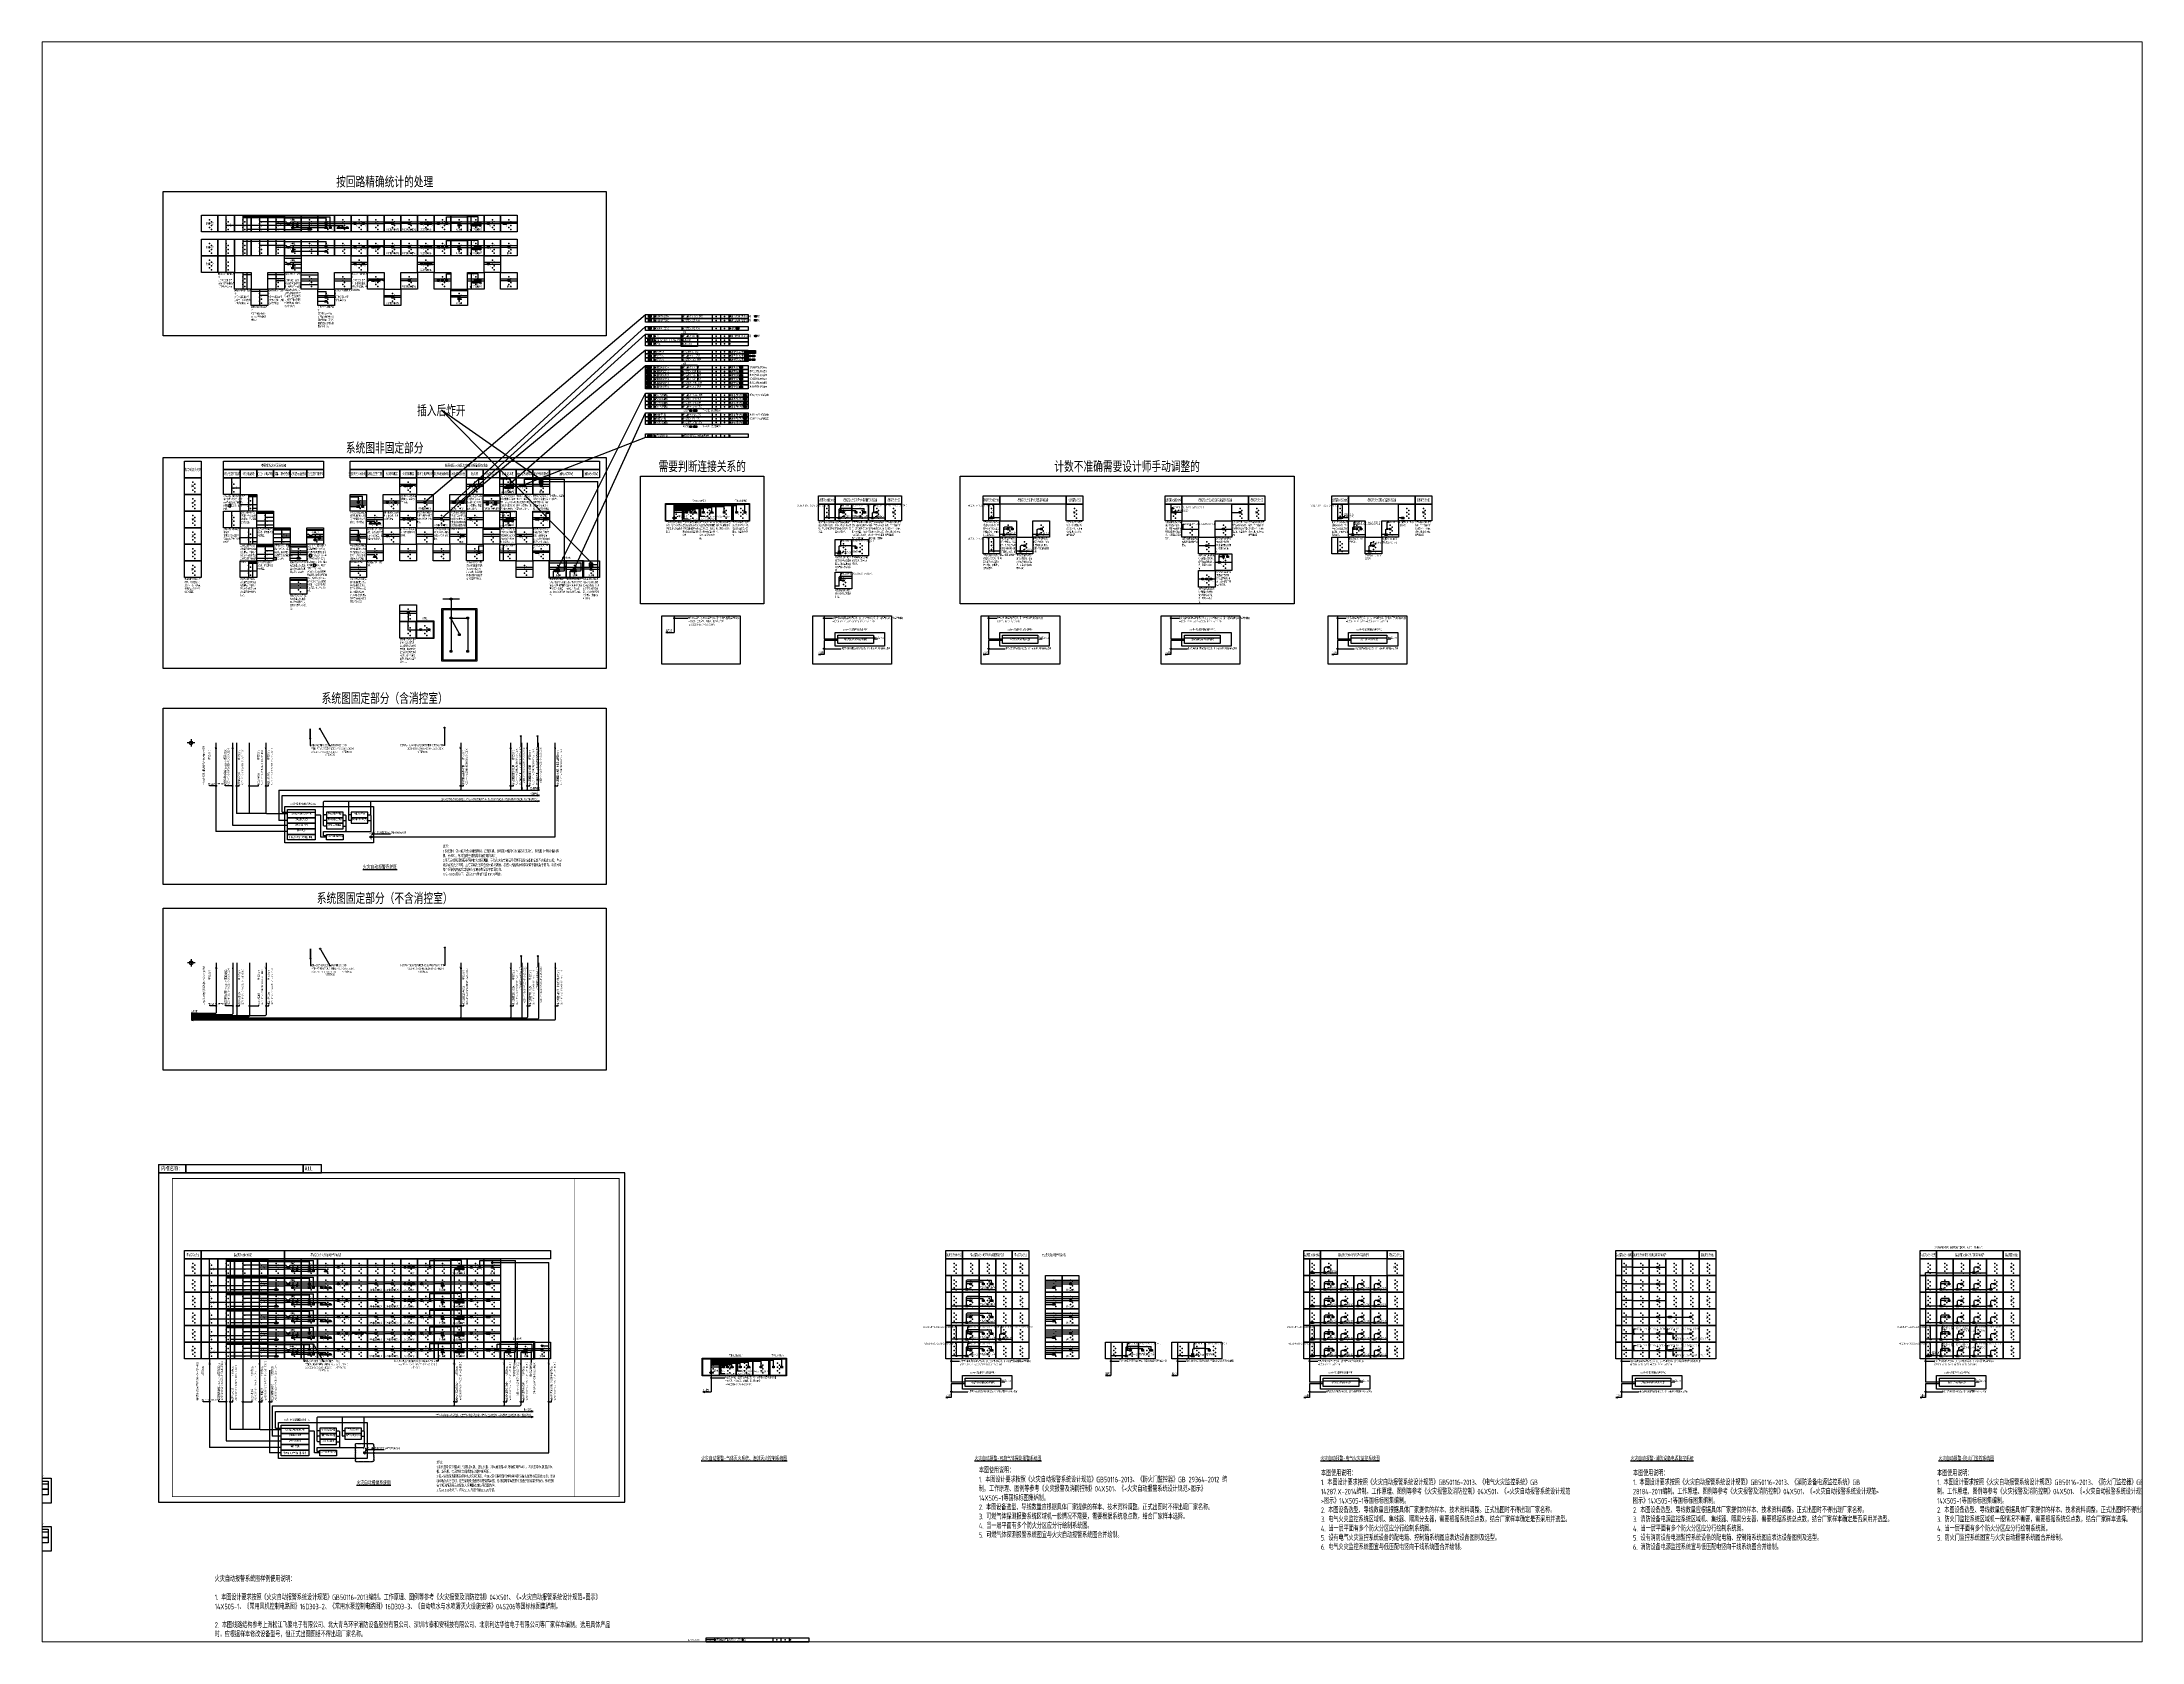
# Paper-space layout 'Layout1' of a CAD drawing. Header units: millimetres. Extents: x 1.05 to 9.45, y 0.8 to 7.2.
# The model-space entities are those that its viewports show. They can reach past a viewport. Long polylines and large blocks are cut down to what shows.
import ezdxf
from ezdxf import colors
from ezdxf.entities.mleader import LeaderData, LeaderLine
from ezdxf.enums import TextEntityAlignment as Align
from ezdxf.math import Vec2, Vec3

# ---------------------------------------------------------------- set-up
doc = ezdxf.new("R2010")
doc.units = ezdxf.units.MM
doc.header["$LTSCALE"] = 500
doc.header["$MEASUREMENT"] = 0
for name, pattern in [('BORDER', [1.75, 0.5, -0.25, 0.5, -0.25, 0, -0.25]), ('BORDER2', [0.875, 0.25, -0.125, 0.25, -0.125, 0, -0.125]), ('CENTER', [2, 1.25, -0.25, 0.25, -0.25]), ('DASHED', [0.75, 0.5, -0.25]), ('DIVIDE', [1.25, 0.5, -0.25, 0, -0.25, 0, -0.25]), ('DIVIDE2', [0.625, 0.25, -0.125, 0, -0.125, 0, -0.125]), ('HIDDEN', [0.375, 0.25, -0.125]), ('PHANTOM', [2.5, 1.25, -0.25, 0.25, -0.25, 0.25, -0.25]), ('PHANTOM2', [1.25, 0.625, -0.125, 0.125, -0.125, 0.125, -0.125])]:
    doc.linetypes.add(name, pattern=pattern)
doc.layers.get('0').update_dxf_attribs({"color": 255, "linetype": 'CONTINUOUS'})
doc.layers.get('DEFPOINTS').update_dxf_attribs({"linetype": 'CONTINUOUS'})
for name, color, linetype in [('E-ACS-DEVC', 3, 'CONTINUOUS'), ('E-BRST-WIRE', 2, 'BORDER'), ('E-CTRL-WIRE', 3, 'BORDER2'), ('E-EFPS-DEVC', 3, 'CONTINUOUS'), ('E-EFPS-WIRE', 1, 'BORDER2'), ('E-EFPS-WIRE2', 1, 'DIVIDE2'), ('E-EFPS-WIRE3', 1, 'DIVIDE'), ('E-FAS-DEVC', 3, 'CONTINUOUS'), ('E-FAS-WIRE', 4, 'CONTINUOUS'), ('E-FAS-WIRE2', 1, 'CENTER'), ('E-FAS-WIRE3', 4, 'PHANTOM'), ('E-FAS-WIRE4', 4, 'PHANTOM2'), ('E-FAS-WIRE5', 4, 'HIDDEN'), ('E-FDS-DEVC', 3, 'CONTINUOUS'), ('E-GCS-DEVC', 3, 'CONTINUOUS'), ('E-GCS-WIRE', 4, 'DASHED'), ('E-PMFE-DEVC', 3, 'CONTINUOUS'), ('E-POWR-EQPM', 3, 'CONTINUOUS'), ('E-REQU-DIMS', 30, 'CONTINUOUS'), ('E-UNIV-DIAG', 2, 'CONTINUOUS'), ('E-UNIV-DIAG2', 2, 'HIDDEN'), ('E-UNIV-EL', 140, 'CONTINUOUS'), ('E-UNIV-NOTE', 6, 'CONTINUOUS'), ('W-FRPT-HYDT', 140, 'CONTINUOUS'), ('内框', 8, 'CONTINUOUS'), ('说明', 7, 'CONTINUOUS')]:
    doc.layers.add(name, color=color, linetype=linetype)
doc.styles.add('TH-STYLE1', font='Stfangso_0.ttf', dxfattribs={"width": 0.7})
doc.styles.add('TH-STYLE3', font='tssdeng.shx', dxfattribs={"width": 0.7, "bigfont": 'tssdchn.shx'})
doc.styles.add('黑体', font='')
doc.styles.get('黑体').set_extended_font_data('SimHei')

# ---------------------------------------------------------------- blocks, each defined once
blk = doc.blocks.new('E-ES01')
blk.add_lwpolyline([(0, 3000), (3000, 3000), (3000, 0), (0, 0)], close=True)
for p in [(1500, 2200), (1500, 1500), (1500, 800), (1850, 1850), (1850, 1150), (1850, 450)]:
    blk.add_point(p)
blk = doc.blocks.new('E-ANNO04')
blk.add_line((-1, -1), (1, 1))
at = {"style": 'TH-STYLE3', "width": 0.7}
blk.add_attdef('N', text='', height=2.5, dxfattribs=at).set_placement((0, 2.5), align=Align.MIDDLE)
blk = doc.blocks.new('E-BFAS110')
blk.add_lwpolyline([(-1.5, -1.5), (-1.5, 1.5), (1.5, 1.5), (1.5, -1.5)], close=True)
at = {"layer": 'E-UNIV-EL'}
blk.add_lwpolyline([(0.4, 1.1), (-0.4, 0.4), (0.4, -0.4), (-0.4, -1.1)], dxfattribs=at)
blk = doc.blocks.new('E-BFAS120')
blk.add_lwpolyline([(-1.5, -1.5), (-1.5, 1.5), (1.5, 1.5), (1.5, -1.5)], close=True)
at = {"layer": 'E-UNIV-EL'}
blk.add_line((0, -1), (0, 1), dxfattribs=at)
at = {"layer": 'E-UNIV-EL', "const_width": 0.25}
blk.add_lwpolyline([(-0.125, -0.75, 1), (0.125, -0.75, 1)], format="xyb", close=True, dxfattribs=at)
blk = doc.blocks.new('E-BFAS112')
blk.add_lwpolyline([(-1.5, -1.5), (-1.5, 1.5), (1.5, 1.5), (1.5, -1.5)], close=True)
at = {"layer": 'E-UNIV-EL'}
for p, q in [((-3.5, 0), (-1.5, 0)), ((1.5, 0), (3.5, 0))]:
    blk.add_line(p, q, dxfattribs=at)
blk.add_lwpolyline([(0.4, 1.1), (-0.4, 0.4), (0.4, -0.4), (-0.4, -1.1)], dxfattribs=at)
blk.add_lwpolyline([(3.5, 0, 1, 0, 0), (5.5, 0, 0, 0, 0)], format="xyseb", dxfattribs=at)
blk = doc.blocks.new('E-BFAS113')
blk.add_lwpolyline([(-1.5, -1.5), (-1.5, 1.5), (1.5, 1.5), (1.5, -1.5)], close=True)
at = {"layer": 'E-UNIV-EL'}
for p, q in [((-5.5, 0), (-3.5, 0)), ((3.5, 0), (1.5, 0))]:
    blk.add_line(p, q, dxfattribs=at)
blk.add_lwpolyline([(-3.5, 0, 1, 0, 0), (-1.5, 0, 0, 0, 0)], format="xyseb", dxfattribs=at)
blk.add_lwpolyline([(0.4, 1.1), (-0.4, 0.4), (0.4, -0.4), (-0.4, -1.1)], dxfattribs=at)
blk = doc.blocks.new('E-BFAS610')
blk.add_lwpolyline([(-1.5, -1.5), (-1.5, 1.5), (1.5, 1.5), (1.5, -1.5)], close=True)
at = {"layer": 'E-UNIV-EL'}
for p, q in [((0, 0), (0, -1)), ((-0.5, -0.5), (0.5, -0.5))]:
    blk.add_line(p, q, dxfattribs=at)
blk.add_arc((0, 1), 1, 180, 0, dxfattribs=at)
blk = doc.blocks.new('E-BFAS220')
blk.add_lwpolyline([(-1.5, -1.5), (-1.5, 1.5), (1.5, 1.5), (1.5, -1.5)], close=True)
at = {"layer": 'E-UNIV-EL'}
blk.add_lwpolyline([(0.6, 0), (1, 0, 1), (-1, 0), (-0.6, 0)], format="xyb", dxfattribs=at)
blk.add_lwpolyline([(-0.7, -0.7), (-0.5, 0.3), (0.5, 0.3), (0.7, -0.7)], close=True, dxfattribs=at)
blk = doc.blocks.new('E-BFAS620')
blk.add_lwpolyline([(-1.5, -1.5), (-1.5, 1.5), (1.5, 1.5), (1.5, -1.5)], close=True)
at = {"layer": 'E-UNIV-EL', "style": 'TH-STYLE3', "width": 0.7}
blk.add_attdef('F', text='', height=1.7, dxfattribs=at).set_placement((0, 0), align=Align.MIDDLE)
blk = doc.blocks.new('E-BFAS522')
blk.add_lwpolyline([(-1.5, -1.5), (-1.5, 1.5), (1.5, 1.5), (1.5, -1.5)], close=True)
at = {"layer": 'E-UNIV-EL'}
for p, q in [((-1.5, -1.5), (1.5, 1.5)), ((-1, 0.5), (1, 0.5)), ((-1, -0.5), (1, -0.5))]:
    blk.add_line(p, q, dxfattribs=at)
blk = doc.blocks.new('E-BFAS550')
blk.add_lwpolyline([(-1.5, -1.5), (-1.5, 1.5), (1.5, 1.5), (1.5, -1.5)], close=True)
at = {"layer": 'E-UNIV-EL', "style": 'TH-STYLE3', "width": 0.7}
blk.add_attdef('F', text='', height=1.7, dxfattribs=at).set_placement((0, 0), align=Align.MIDDLE)
blk = doc.blocks.new('E-BFAS712')
blk.add_lwpolyline([(-1.5, -1.5), (-1.5, 1.5), (1.5, 1.5), (1.5, -1.5)], close=True)
at = {"layer": 'E-UNIV-EL'}
blk.add_line((1, 0), (-1, 0), dxfattribs=at)
blk.add_circle((0, 0), 0.8, dxfattribs=at)
at = {"layer": 'E-UNIV-EL', "style": 'TH-STYLE3', "width": 0.5}
blk.add_attdef('F', text='', height=1.5, dxfattribs=at).set_placement((3, -1.25), align=Align.MIDDLE)
blk = doc.blocks.new('E-BFAS730')
blk.add_lwpolyline([(-1.5, -1.5), (-1.5, 1.5), (1.5, 1.5), (1.5, -1.5)], close=True)
at = {"layer": 'E-UNIV-EL'}
blk.add_line((-0.7, 0.7), (0.7, -0.7), dxfattribs=at)
blk.add_circle((0, 0), 0.8, dxfattribs=at)
at = {"layer": 'E-UNIV-EL', "style": 'TH-STYLE3', "width": 0.5}
blk.add_attdef('F', text='', height=1.5, dxfattribs=at).set_placement((2.2, 1.2), align=Align.MIDDLE)
blk = doc.blocks.new('E-BFAS711')
blk.add_lwpolyline([(-1.5, -1.5), (-1.5, 1.5), (1.5, 1.5), (1.5, -1.5)], close=True)
at = {"layer": 'E-UNIV-EL'}
blk.add_line((1, 0), (-1, 0), dxfattribs=at)
blk.add_circle((0, 0), 0.8, dxfattribs=at)
at = {"layer": 'E-UNIV-EL', "style": 'TH-STYLE3', "width": 0.5}
blk.add_attdef('F', text='', height=1.5, dxfattribs=at).set_placement((3, -1.25), align=Align.MIDDLE)
blk = doc.blocks.new('E-BFAS212')
blk.add_lwpolyline([(-1.5, -1.5), (-1.5, 1.5), (1.5, 1.5), (1.5, -1.5)], close=True)
at = {"layer": 'E-UNIV-EL'}
blk.add_line((0, 0), (0, -1), dxfattribs=at)
for radius in [0.5, 0.25]:
    blk.add_circle((0.75, -0.5), radius, dxfattribs=at)
blk.add_arc((0, 1), 1, 180, 0, dxfattribs=at)
blk = doc.blocks.new('E-BFAS410-2')
blk.add_lwpolyline([(-2.5, -1.5), (-1.5, 1.5), (1.5, 1.5), (2.5, -1.5)], close=True)
at = {"layer": 'E-UNIV-EL'}
for p, q in [((0, 0.5), (-0.8, 0.5)), ((-0.8, 0.5), (-0.8, -0.5)), ((0, 0.5), (0.8, 1.2)), ((0, -0.5), (0, 0.5)), ((0.8, 1.2), (0.8, -1.2)), ((0, -0.5), (-0.8, -0.5)), ((0, -0.5), (0.8, -1.2))]:
    blk.add_line(p, q, dxfattribs=at)
at = {"layer": 'E-UNIV-EL', "style": 'TH-STYLE3', "width": 0.5}
blk.add_attdef('F', text='', height=1.5, dxfattribs=at).set_placement((3.5, -1.2), align=Align.MIDDLE)
blk = doc.blocks.new('E-BFAS410-3')
blk.add_lwpolyline([(-2.5, -1.5), (-1.5, 1.5), (1.5, 1.5), (2.5, -1.5)], close=True)
at = {"layer": 'E-UNIV-EL'}
for p, q in [((0, 0.5), (-0.8, 0.5)), ((-0.8, 0.5), (-0.8, -0.5)), ((0, 0.5), (0.8, 1.2)), ((0, -0.5), (0, 0.5)), ((0.8, 1.2), (0.8, -1.2)), ((0, -0.5), (-0.8, -0.5)), ((0, -0.5), (0.8, -1.2))]:
    blk.add_line(p, q, dxfattribs=at)
at = {"layer": 'E-UNIV-EL', "style": 'TH-STYLE3', "width": 0.5}
blk.add_attdef('F', text='', height=1.5, dxfattribs=at).set_placement((3.5, -1.2), align=Align.MIDDLE)
blk = doc.blocks.new('E-BFAS410-4')
blk.add_lwpolyline([(-2.5, -1.5), (-1.5, 1.5), (1.5, 1.5), (2.5, -1.5)], close=True)
at = {"layer": 'E-UNIV-EL'}
for p, q in [((0, 0.5), (-0.8, 0.5)), ((-0.8, 0.5), (-0.8, -0.5)), ((0, 0.5), (0.8, 1.2)), ((0, -0.5), (0, 0.5)), ((0.8, 1.2), (0.8, -1.2)), ((0, -0.5), (-0.8, -0.5)), ((0, -0.5), (0.8, -1.2))]:
    blk.add_line(p, q, dxfattribs=at)
at = {"layer": 'E-UNIV-EL', "style": 'TH-STYLE3', "width": 0.5}
blk.add_attdef('F', text='', height=1.5, dxfattribs=at).set_placement((3.5, -1.2), align=Align.MIDDLE)
blk = doc.blocks.new('E-BFAS330')
blk.add_lwpolyline([(-2.5, -1.5), (-1.5, 1.5), (1.5, 1.5), (2.5, -1.5)], close=True)
at = {"layer": 'E-UNIV-EL'}
for p, q in [((-1.6, 1), (-0.2, 0.6)), ((-1.1, 0), (-1.6, 1)), ((-0.5, 0), (-1.3, 0)), ((-1.3, 0), (-1.3, -0.8)), ((-0.7, 0), (-0.2, 0.6)), ((-0.5, 0), (-0.5, -0.8)), ((0, 1.5), (0, -1.5)), ((0.6, 0.1), (0.6, -0.8)), ((1.2, 0.1), (1.2, -0.8)), ((-1.3, -0.8), (-0.5, -0.8)), ((1.2, -0.8), (0.6, -0.8))]:
    blk.add_line(p, q, dxfattribs=at)
blk.add_circle((0.9, 0.5), 0.5, dxfattribs=at)
blk = doc.blocks.new('E-BFAS621-2')
blk.add_lwpolyline([(-1.5, -1.5), (-1.5, 1.5), (1.5, 1.5), (1.5, -1.5)], close=True)
at = {"layer": 'E-UNIV-EL'}
for p in [(0, 0), (0.6, 1.2)]:
    blk.add_line(p, (0, 1.2), dxfattribs=at)
blk.add_lwpolyline([(1, -0.6), (1, 0.6), (-1, -0.6), (-1, 0.6)], close=True, dxfattribs=at)
blk = doc.blocks.new('E-BFAS520')
blk.add_lwpolyline([(-1.5, -1.5), (-1.5, 1.5), (1.5, 1.5), (1.5, -1.5)], close=True)
at = {"layer": 'E-UNIV-EL', "style": 'TH-STYLE3', "width": 0.5}
blk.add_attdef('F', text='', height=1.7, dxfattribs=at).set_placement((0, 0), align=Align.MIDDLE)
blk = doc.blocks.new('E-BFAS540')
blk.add_lwpolyline([(-1.5, -1.5), (-1.5, 1.5), (1.5, 1.5), (1.5, -1.5)], close=True)
at = {"layer": 'E-UNIV-EL', "style": 'TH-STYLE3', "width": 0.7}
blk.add_attdef('F', text='', height=1.7, dxfattribs=at).set_placement((0, 0), align=Align.MIDDLE)
blk = doc.blocks.new('E-BKTS2')
for p, q in [((0, 0), (185, 0)), ((0, -7), (0, 0)), ((185, 0), (185, -7)), ((185, -7), (0, -7))]:
    blk.add_line(p, q)
at = {"linetype": 'Continuous'}
for p, q in [((15, 0), (15, -7)), ((65, 0), (65, -7)), ((120, 0), (120, -7)), ((135, 0), (135, -7)), ((150, 0), (150, -7))]:
    blk.add_line(p, q, dxfattribs=at)
for p in [(7.5, -3.5), (17, -3.5), (67, -3.5), (127.5, -3.5), (142.5, -3.5), (152, -3.5)]:
    blk.add_point(p, dxfattribs=at)
blk = doc.blocks.new('E-BFAS622')
blk.add_lwpolyline([(-1.5, -1.5), (-1.5, 1.5), (1.5, 1.5), (1.5, -1.5)], close=True)
at = {"layer": 'E-UNIV-EL'}
blk.add_circle((0, 0), 1.3, dxfattribs=at)
at = {"layer": 'E-UNIV-EL', "style": 'TH-STYLE3', "width": 0.7}
blk.add_attdef('S', text='', height=1.7, dxfattribs=at).set_placement((0, 0), align=Align.MIDDLE)
blk = doc.blocks.new('E-BFAS110-3')
blk.add_lwpolyline([(-1.5, -1.5), (-1.5, 1.5), (1.5, 1.5), (1.5, -1.5)], close=True)
at = {"layer": 'E-UNIV-EL'}
blk.add_lwpolyline([(0.4, 1.1), (-0.4, 0.4), (0.4, -0.4), (-0.4, -1.1)], dxfattribs=at)
at = {"layer": 'E-UNIV-EL', "style": 'TH-STYLE3', "width": 0.5}
blk.add_attdef('F', text='', height=1.5, dxfattribs=at).set_placement((2.5, -1.2), align=Align.MIDDLE)
blk = doc.blocks.new('E-BFAS120-3')
blk.add_lwpolyline([(-1.5, -1.5), (-1.5, 1.5), (1.5, 1.5), (1.5, -1.5)], close=True)
at = {"layer": 'E-UNIV-EL'}
blk.add_line((0, -1), (0, 1), dxfattribs=at)
at = {"layer": 'E-UNIV-EL', "const_width": 0.25}
blk.add_lwpolyline([(-0.125, -0.75, 1), (0.125, -0.75, 1)], format="xyb", close=True, dxfattribs=at)
at = {"layer": 'E-UNIV-EL', "style": 'TH-STYLE3', "width": 0.5}
blk.add_attdef('F', text='', height=1.5, dxfattribs=at).set_placement((2.5, -1.25), align=Align.MIDDLE)
blk = doc.blocks.new('E-BDB004')
blk.add_lwpolyline([(-2.5, -1.5), (-2.5, 1.5), (2.5, 1.5), (2.5, -1.5)], close=True)
at = {"layer": 'E-UNIV-EL', "style": 'TH-STYLE3', "width": 0.7}
blk.add_attdef('BOX', text='', height=2, dxfattribs=at).set_placement((0, 0), align=Align.MIDDLE)
blk = doc.blocks.new('E-BGFS110')
blk.add_lwpolyline([(-2, 1.5), (2, 1.5, -0.333333), (2, -1.5), (-2, -1.5, -0.333333)], format="xyb", close=True)
at = {"layer": 'E-UNIV-EL', "style": 'TH-STYLE3', "width": 0.7}
blk.add_attdef('F', text='', height=1.5, dxfattribs=at).set_placement((0, 0), align=Align.MIDDLE)
blk = doc.blocks.new('E-BGFS210')
blk.add_lwpolyline([(-1.5, -1.5), (-1.5, 1.5), (1.5, 1.5), (1.5, -1.5)], close=True)
at = {"layer": 'E-UNIV-EL'}
blk.add_line((0, 0.625), (0, -0.625), dxfattribs=at)
for radius in [1, 0.5]:
    blk.add_circle((0, 0), radius, dxfattribs=at)
at = {"layer": 'E-UNIV-EL', "style": 'TH-STYLE3', "width": 0.5}
blk.add_attdef('F', text='', height=1.5, dxfattribs=at).set_placement((2.5, 1.25), align=Align.MIDDLE)
blk = doc.blocks.new('E-BGFS220')
blk.add_lwpolyline([(-1.5, -1.5), (-1.5, 1.5), (1.5, 1.5), (1.5, -1.5)], close=True)
at = {"layer": 'E-UNIV-EL', "style": 'TH-STYLE3'}
for height, width, p in [(1.7, 0.7, (0, 0)), (1.5, 0.5, (2.5, 1.25))]:
    blk.add_attdef('F', text='', height=height, dxfattribs=dict(at, width=width)).set_placement(p, align=Align.MIDDLE)
blk = doc.blocks.new('E-BGFS310')
blk.add_lwpolyline([(-2.5, -1.5), (-1.5, 1.5), (1.5, 1.5), (2.5, -1.5)], close=True)
at = {"layer": 'E-UNIV-EL'}
for p, q in [((-0.3, 0.1), (-0.3, -0.8)), ((0.3, 0.1), (0.3, -0.8)), ((0.3, -0.8), (-0.3, -0.8))]:
    blk.add_line(p, q, dxfattribs=at)
blk.add_circle((0, 0.5), 0.5, dxfattribs=at)
at = {"layer": 'E-UNIV-EL', "style": 'TH-STYLE3', "width": 0.5}
blk.add_attdef('F', text='', height=1.5, dxfattribs=at).set_placement((2.5, 1.25), align=Align.MIDDLE)
blk = doc.blocks.new('E-BGFS410')
blk.add_lwpolyline([(-1.5, -1.5), (-1.5, 1.5), (1.5, 1.5), (1.5, -1.5)], close=True)
at = {"layer": 'E-UNIV-EL'}
for p, q in [((-0.7, 1.3), (0.7, 1.3)), ((-0.7, 0), (-0.7, 1.3)), ((-0.7, 0), (0.7, 0)), ((0, 0), (0, -0.7)), ((0.7, 0), (0.7, 1.3))]:
    blk.add_line(p, q, dxfattribs=at)
blk.add_lwpolyline([(1, -1.3), (1, -0.1), (-1, -1.3), (-1, -0.1)], close=True, dxfattribs=at)
at = {"layer": 'E-UNIV-EL', "style": 'TH-STYLE3'}
for height, width, p in [(1, 0.7, (0, 0.7)), (1.5, 0.5, (2.5, 1.2))]:
    blk.add_attdef('F', text='', height=height, dxfattribs=dict(at, width=width)).set_placement(p, align=Align.MIDDLE)
blk = doc.blocks.new('E-BIAS100')
blk.add_circle((0, 0), 1.5)
at = {"layer": 'E-UNIV-EL'}
blk.add_lwpolyline([(-0.8, 0), (-0.8, -0.8), (0.8, -0.8), (0.8, 0)], dxfattribs=at)
blk = doc.blocks.new('E-BFDS210')
blk.add_lwpolyline([(-1.5, -1.5), (-1.5, 1.5), (1.5, 1.5), (1.5, -1.5)], close=True)
at = {"layer": 'E-UNIV-EL', "style": 'TH-STYLE3', "width": 0.7}
blk.add_attdef('F', text='', height=1.7, dxfattribs=at).set_placement((0, 0), align=Align.MIDDLE)
blk = doc.blocks.new('E-BFDS220')
blk.add_lwpolyline([(-1.5, -1.5), (-1.5, 1.5), (1.5, 1.5), (1.5, -1.5)], close=True)
at = {"layer": 'E-UNIV-EL', "style": 'TH-STYLE3', "width": 0.7}
blk.add_attdef('F', text='', height=1.7, dxfattribs=at).set_placement((0, 0), align=Align.MIDDLE)
blk = doc.blocks.new('E-BFDS021')
blk.add_lwpolyline([(-2.5, -1.5), (-2.5, 1.5), (2.5, 1.5), (2.5, -1.5)], close=True)
at = {"layer": 'E-UNIV-EL'}
blk.add_line((-2.5, 0.5), (2.5, 0.5), dxfattribs=at)
at = {"layer": 'E-UNIV-EL', "style": 'TH-STYLE3', "width": 0.7}
for height, p in [(1.5, (0, -0.5)), (1, (0, 1))]:
    blk.add_attdef('F', text='', height=height, dxfattribs=at).set_placement(p, align=Align.MIDDLE)
blk = doc.blocks.new('E-BCGS110')
blk.add_lwpolyline([(-2, 1.5), (2, 1.5, -0.333333), (2, -1.5), (-2, -1.5, -0.333333)], format="xyb", close=True)
at = {"layer": 'E-UNIV-EL', "style": 'TH-STYLE3', "width": 0.7}
blk.add_attdef('F', text='', height=1.5, dxfattribs=at).set_placement((0, 0), align=Align.MIDDLE)
blk = doc.blocks.new('E-BCGS210')
blk.add_lwpolyline([(-1.5, -1.5), (-1.5, 1.5), (1.5, 1.5), (1.5, -1.5)], close=True)
at = {"layer": 'E-UNIV-EL'}
for p, q in [((-0.7, -0.4), (-0.4, 1)), ((-0.7, -0.7), (0.7, 0.7)), ((-0.4, -0.7), (1, -0.4))]:
    blk.add_line(p, q, dxfattribs=at)
at = {"layer": 'E-UNIV-EL', "const_width": 0.25}
blk.add_lwpolyline([(-0.6, -0.4, 1), (-0.4, -0.6, 1)], format="xyb", close=True, dxfattribs=at)
blk = doc.blocks.new('E-BFAS621-3')
blk.add_lwpolyline([(-1.5, -1.5), (-1.5, 1.5), (1.5, 1.5), (1.5, -1.5)], close=True)
at = {"layer": 'E-UNIV-EL'}
for p, q in [((-0.7, 1.3), (0.7, 1.3)), ((-0.7, 0), (-0.7, 1.3)), ((-0.7, 0), (0.7, 0)), ((0, 0), (0, -0.7)), ((0.7, 0), (0.7, 1.3))]:
    blk.add_line(p, q, dxfattribs=at)
blk.add_lwpolyline([(1, -1.3), (1, -0.1), (-1, -1.3), (-1, -0.1)], close=True, dxfattribs=at)
at = {"layer": 'E-UNIV-EL', "style": 'TH-STYLE3', "width": 0.7}
blk.add_attdef('F', text='', height=1, dxfattribs=at).set_placement((0, 0.7), align=Align.MIDDLE)
blk = doc.blocks.new('E-BCGS215')
for points in [[(-2.5, -3), (-1.5, 0), (1.5, 0), (2.5, -3)], [(-1.5, 0), (-1.5, 3), (1.5, 3), (1.5, 0)]]:
    blk.add_lwpolyline(points, close=True)
at = {"layer": 'E-UNIV-EL'}
for p, q in [((-0.7, 1.1), (-0.4, 2.5)), ((-0.7, 0.8), (0.7, 2.2)), ((-0.4, 0.8), (1, 1.1)), ((0, 0), (0, -3)), ((-1.6, -0.5), (-0.2, -0.9)), ((-1.1, -1.5), (-1.6, -0.5)), ((-0.5, -1.5), (-1.3, -1.5)), ((-1.3, -1.5), (-1.3, -2.3)), ((-1.3, -2.3), (-0.5, -2.3)), ((-0.7, -1.5), (-0.2, -0.9)), ((-0.5, -1.5), (-0.5, -2.3)), ((0.6, -1.4), (0.6, -2.3)), ((1.2, -2.3), (0.6, -2.3)), ((1.2, -1.4), (1.2, -2.3))]:
    blk.add_line(p, q, dxfattribs=at)
at = {"layer": 'E-UNIV-EL', "const_width": 0.25}
blk.add_lwpolyline([(-0.6, 1.1, 1), (-0.4, 0.9, 1)], format="xyb", close=True, dxfattribs=at)
at = {"layer": 'E-UNIV-EL'}
blk.add_circle((0.9, -1), 0.5, dxfattribs=at)
blk = doc.blocks.new('_DotBlank')
at = {"color": 0, "linetype": 'ByBlock', "lineweight": -2}
blk.add_line((-0.5, 0), (-1, 0), dxfattribs=at)
blk.add_circle((0, 0), 0.5, dxfattribs=at)
blk = doc.blocks.new('E-BFAS011')
blk.add_lwpolyline([(-2.5, -1.5), (-2.5, 1.5), (2.5, 1.5), (2.5, -1.5)], close=True)
at = {"layer": 'E-UNIV-EL', "style": 'TH-STYLE3', "width": 0.7}
blk.add_attdef('F', text='', height=2, dxfattribs=at).set_placement((0, 0), align=Align.MIDDLE)
blk = doc.blocks.new('E-BEFPS021')
blk.add_lwpolyline([(-2.5, -1.5), (-2.5, 1.5), (2.5, 1.5), (2.5, -1.5)], close=True)
at = {"layer": 'E-UNIV-EL'}
blk.add_line((-2.5, 0.5), (2.5, 0.5), dxfattribs=at)
at = {"layer": 'E-UNIV-EL', "style": 'TH-STYLE3', "width": 0.7}
for height, p in [(1.5, (0, -0.5)), (1, (0, 1))]:
    blk.add_attdef('F', text='', height=height, dxfattribs=at).set_placement(p, align=Align.MIDDLE)
blk = doc.blocks.new('E-BFAS622-2')
blk.add_lwpolyline([(-1.5, -1.5), (-1.5, 1.5), (1.5, 1.5), (1.5, -1.5)], close=True)
at = {"layer": 'E-UNIV-EL'}
blk.add_line((-1.1, -1.1), (0, 0), dxfattribs=at)
blk.add_lwpolyline([(0, 0, 0.75, 0, 0), (1.1, 1.1, 0, 0, 0)], format="xyseb", dxfattribs=at)
blk = doc.blocks.new('E-BFAS630-2')
blk.add_lwpolyline([(-1.5, -1.5), (-1.5, 1.5), (1.5, 1.5), (1.5, -1.5)], close=True)
at = {"layer": 'E-UNIV-EL'}
for p, q in [((0, 0.7), (0, 0.5)), ((0, 0.4), (0, 0.2)), ((0, 0.1), (0, 0)), ((0.2, 1.1), (0.5, 1.1)), ((-1, 0), (-0.5, 0)), ((0, -0.1), (0, -0.3))]:
    blk.add_line(p, q, dxfattribs=at)
blk.add_lwpolyline([(0, 1.4, -0.533333), (0, 0.7, -0.533333)], format="xyb", close=True, dxfattribs=at)
blk.add_lwpolyline([(1, 0), (0.5, 0), (-0.5, -0.6)], dxfattribs=at)
at = {"layer": 'E-UNIV-EL', "style": 'TH-STYLE3', "width": 0.5}
blk.add_attdef('F', text='', height=1.5, dxfattribs=at).set_placement((2.5, -1.3), align=Align.MIDDLE)
blk = doc.blocks.new('E-BEFPS110')
blk.add_lwpolyline([(-2, 1.5), (2, 1.5, -0.333333), (2, -1.5), (-2, -1.5, -0.333333)], format="xyb", close=True)
at = {"layer": 'E-UNIV-EL', "style": 'TH-STYLE3', "width": 0.7}
blk.add_attdef('F', text='', height=1.5, dxfattribs=at).set_placement((0, 0), align=Align.MIDDLE)
blk = doc.blocks.new('E-BEFPS220')
blk.add_lwpolyline([(-1.5, -1.5), (-1.5, 1.5), (1.5, 1.5), (1.5, -1.5)], close=True)
at = {"layer": 'E-UNIV-EL', "style": 'TH-STYLE3', "width": 0.7}
blk.add_attdef('F', text='', height=1.7, dxfattribs=at).set_placement((0, 0), align=Align.MIDDLE)
blk = doc.blocks.new('E-BEFPS210')
blk.add_lwpolyline([(-1.5, -1.5), (-1.5, 1.5), (1.5, 1.5), (1.5, -1.5)], close=True)
at = {"layer": 'E-UNIV-EL', "style": 'TH-STYLE3', "width": 0.7}
blk.add_attdef('F', text='', height=1.7, dxfattribs=at).set_placement((0, 0), align=Align.MIDDLE)
blk = doc.blocks.new('E-BPMFE210')
blk.add_lwpolyline([(-1.5, -1.5), (-1.5, 1.5), (1.5, 1.5), (1.5, -1.5)], close=True)
at = {"layer": 'E-UNIV-EL', "style": 'TH-STYLE3', "width": 0.7}
blk.add_attdef('F', text='', height=1.7, dxfattribs=at).set_placement((0, 0), align=Align.MIDDLE)
blk = doc.blocks.new('E-BFAS630-3')
blk.add_circle((0, 0), 1.5)
at = {"layer": 'E-UNIV-EL', "style": 'TH-STYLE3', "width": 0.5}
for p in [(0, 0.75), (0, -0.75)]:
    blk.add_attdef('F', text='', height=1.5, dxfattribs=at).set_placement(p, align=Align.MIDDLE)
blk = doc.blocks.new('E-BFAS630-4')
blk.add_lwpolyline([(-1.5, -1.5), (-1.5, 1.5), (1.5, 1.5), (1.5, -1.5)], close=True)
at = {"layer": 'E-UNIV-EL'}
for points in [[(-0.5, -0.25), (-0.5, -1.25), (0.5, -1.25), (0.5, -0.25)], [(-0.3, -0.45), (-0.3, -1.05), (0.3, -1.05), (0.3, -0.45)]]:
    blk.add_lwpolyline(points, close=True, dxfattribs=at)
at = {"layer": 'E-UNIV-EL', "style": 'TH-STYLE3', "width": 0.5}
blk.add_attdef('F', text='', height=1.5, dxfattribs=at).set_placement((0, 0.75), align=Align.MIDDLE)
blk = doc.blocks.new('E-BGC10')
for p, q in [((-1.5, 1.5), (-1.5, 3.3)), ((1.5, 1.5), (-1.5, 1.5)), ((0, 1.5), (0, 0)), ((1.5, 1.5), (1.5, 3.3))]:
    blk.add_line(p, q)
at = {"layer": 'E-UNIV-EL', "style": 'TH-STYLE3', "width": 0.7}
blk.add_attdef('SOCKET', text='', height=2, dxfattribs=at).set_placement((0, 3.5), align=Align.MIDDLE)
blk = doc.blocks.new('E-BFAS621-4')
blk.add_lwpolyline([(-1.5, -1.5), (-1.5, 1.5), (1.5, 1.5), (1.5, -1.5)], close=True)
at = {"layer": 'E-UNIV-EL'}
blk.add_line((0, 0), (0, -0.7), dxfattribs=at)
blk.add_lwpolyline([(1, -1.3), (1, -0.1), (-1, -1.3), (-1, -0.1)], close=True, dxfattribs=at)
blk.add_circle((0, 0.7), 0.65, dxfattribs=at)
at = {"layer": 'E-UNIV-EL', "style": 'TH-STYLE3', "width": 0.7}
blk.add_attdef('F', text='', height=1, dxfattribs=at).set_placement((0, 0.7), align=Align.MIDDLE)
blk = doc.blocks.new('E-BFAS510')
blk.add_lwpolyline([(-1.5, -1.5), (-1.5, 1.5), (1.5, 1.5), (1.5, -1.5)], close=True)
at = {"layer": 'E-UNIV-EL', "style": 'TH-STYLE3', "width": 0.7}
blk.add_attdef('F', text='', height=1.7, dxfattribs=at).set_placement((0, 0), align=Align.MIDDLE)
blk = doc.blocks.new('E-BFDS110')
blk.add_lwpolyline([(-2, 1.5), (2, 1.5, -0.333333), (2, -1.5), (-2, -1.5, -0.333333)], format="xyb", close=True)
at = {"layer": 'E-UNIV-EL', "style": 'TH-STYLE3', "width": 0.7}
blk.add_attdef('F', text='', height=1.5, dxfattribs=at).set_placement((0, 0), align=Align.MIDDLE)
blk = doc.blocks.new('E-BFAS030')
blk.add_lwpolyline([(-2.5, -1.5), (-2.5, 1.5), (2.5, 1.5), (2.5, -1.5)], close=True)
at = {"layer": 'E-UNIV-EL'}
for p, q in [((-2.5, 1), (2.5, 1)), ((-2.5, 0.5), (2.5, 0.5))]:
    blk.add_line(p, q, dxfattribs=at)
at = {"layer": 'E-UNIV-EL', "style": 'TH-STYLE3', "width": 0.7}
blk.add_attdef('F', text='', height=1.5, dxfattribs=at).set_placement((0, -0.5), align=Align.MIDDLE)
blk = doc.blocks.new('E-BFAS122')
blk.add_lwpolyline([(-1.5, -1.5), (-1.5, 1.5), (1.5, 1.5), (1.5, -1.5)], close=True)
at = {"layer": 'E-UNIV-EL'}
for p, q in [((-3.5, 0), (-1.5, 0)), ((0.3, 0.6), (-0.3, 0.6)), ((0, -1), (0, 1)), ((3.5, 0), (1.5, 0)), ((1.5, -0.3), (-1.5, -0.3))]:
    blk.add_line(p, q, dxfattribs=at)
at = {"layer": 'E-UNIV-EL', "const_width": 0.25}
blk.add_lwpolyline([(-0.125, -0.75, 1), (0.125, -0.75, 1)], format="xyb", close=True, dxfattribs=at)
blk = doc.blocks.new('E-BFAS123')
blk.add_lwpolyline([(-1.5, -1.5), (-1.5, 1.5), (1.5, 1.5), (1.5, -1.5)], close=True)
at = {"layer": 'E-UNIV-EL'}
blk.add_line((0, -1), (0, 1), dxfattribs=at)
blk.add_lwpolyline([(1.5, 0.1), (1.2, -0.2), (0.9, 0.2), (0.5, -0.2), (0.2, 0.2), (-0.2, -0.2), (-0.5, 0.2), (-0.9, -0.2), (-1.2, 0.2), (-1.5, -0.1)], dxfattribs=at)
at = {"layer": 'E-UNIV-EL', "const_width": 0.25}
blk.add_lwpolyline([(-0.1, -0.8, 1), (0.1, -0.8, 1)], format="xyb", close=True, dxfattribs=at)
blk = doc.blocks.new('E-BFAS130')
blk.add_lwpolyline([(-1.5, -1.5), (-1.5, 1.5), (1.5, 1.5), (1.5, -1.5)], close=True)
at = {"layer": 'E-UNIV-EL'}
for q in [(-1, -0.7), (1, -0.7)]:
    blk.add_line((0, 1), q, dxfattribs=at)
blk = doc.blocks.new('E-BFAS713')
blk.add_lwpolyline([(-1.5, -1.5), (-1.5, 1.5), (1.5, 1.5), (1.5, -1.5)], close=True)
at = {"layer": 'E-UNIV-EL'}
blk.add_line((1, 0), (-1, 0), dxfattribs=at)
blk.add_circle((0, 0), 0.8, dxfattribs=at)
at = {"layer": 'E-UNIV-EL', "style": 'TH-STYLE3', "width": 0.5}
blk.add_attdef('F', text='', height=1.5, dxfattribs=at).set_placement((3, -1.25), align=Align.MIDDLE)
blk = doc.blocks.new('E-BPMFE220')
blk.add_lwpolyline([(-1.5, -1.5), (-1.5, 1.5), (1.5, 1.5), (1.5, -1.5)], close=True)
at = {"layer": 'E-UNIV-EL', "style": 'TH-STYLE3', "width": 0.7}
blk.add_attdef('F', text='', height=1.7, dxfattribs=at).set_placement((0, 0), align=Align.MIDDLE)
blk = doc.blocks.new('E-BPMFE021')
blk.add_lwpolyline([(-2.5, -1), (-2.5, 2), (2.5, 2), (2.5, -1)], close=True)
at = {"layer": 'E-UNIV-EL'}
blk.add_line((-2.5, 1), (2.5, 1), dxfattribs=at)
at = {"layer": 'E-UNIV-EL', "style": 'TH-STYLE3', "width": 0.7}
for height, p in [(1.5, (0, 0)), (1, (0, 1.5))]:
    blk.add_attdef('F', text='', height=height, dxfattribs=at).set_placement(p, align=Align.MIDDLE)
blk = doc.blocks.new('E-BPMFE211')
blk.add_lwpolyline([(-1.5, -1.5), (-1.5, 1.5), (1.5, 1.5), (1.5, -1.5)], close=True)
at = {"layer": 'E-UNIV-EL', "style": 'TH-STYLE3', "width": 0.7}
blk.add_attdef('F', text='', height=1.7, dxfattribs=at).set_placement((0, 0), align=Align.MIDDLE)
blk = doc.blocks.new('E-BPMFE110')
blk.add_lwpolyline([(-2, 1.5), (2, 1.5, -0.333333), (2, -1.5), (-2, -1.5, -0.333333)], format="xyb", close=True)
at = {"layer": 'E-UNIV-EL', "style": 'TH-STYLE3', "width": 0.7}
blk.add_attdef('F', text='', height=1.5, dxfattribs=at).set_placement((0, 0), align=Align.MIDDLE)
blk = doc.blocks.new('THAPE_A1L_inner')
at = {"layer": '内框'}
for p, q in [((0, 609.4), (0, 594)), ((0, 609.4), (294, 609.4)), ((49, 594), (49, 609.4)), ((49, 609.4), (49, 594)), ((260.9, 594), (260.8, 609.4)), ((260.8, 609.4), (260.9, 594)), ((294, 594), (294, 609.4)), ((0, 594), (49, 594)), ((28, 594), (0, 594)), ((84, 594), (28, 594)), ((49, 594), (260.9, 594)), ((196, 594), (84, 594)), ((294, 594), (196, 594)), ((260.9, 594), (294, 594))]:
    blk.add_line(p, q, dxfattribs=at)
blk.add_lwpolyline([(0, 0), (841, 0), (841, 594), (0, 594)], close=True, dxfattribs=at)
at = {"layer": '内框', "const_width": 1.4}
blk.add_lwpolyline([(25, 584), (25, 10), (831, 10), (831, 584)], close=True, dxfattribs=at)
at = {"layer": '内框', "const_width": 0.5}
blk.add_lwpolyline([(751, 584), (751, 10)], dxfattribs=at)
at = {"layer": '内框', "style": '黑体', "width": 0.8}
for s, p in [('内框名称：', (4.4, 598.6)), ('A1L', (263.9, 598.6))]:
    blk.add_text(s, height=7, dxfattribs=at).set_placement(p)
blk.add_attdef('内框名称', (51.5, 598.6), '', height=7, dxfattribs=at)
blk = doc.blocks.new('E-BFAS810')
blk.add_lwpolyline([(-2.5, -1.5), (-2.5, 1.5), (2.5, 1.5), (2.5, -1.5)], close=True)
at = {"layer": 'E-UNIV-EL', "style": 'TH-STYLE3', "width": 0.7}
blk.add_attdef('BOX', text='', height=2, dxfattribs=at).set_placement((0, 0), align=Align.MIDDLE)
blk = doc.blocks.new('E-BDB012')
blk.add_lwpolyline([(-2.5, -1.5), (-2.5, 1.5), (2.5, 1.5), (2.5, -1.5)], close=True)
at = {"layer": 'E-UNIV-EL', "style": 'TH-STYLE3', "width": 0.6}
blk.add_attdef('BOX', text='', height=2, dxfattribs=at).set_placement((0, 0), align=Align.MIDDLE)
blk = doc.blocks.new('E-BFAS-630-5')
blk.add_circle((0, 0), 1.5)
at = {"layer": 'E-UNIV-EL', "style": 'TH-STYLE3', "width": 0.5}
for tag, p in [('LT', (0, 0.75)), ('F', (0, -0.75))]:
    blk.add_attdef(tag, text='', height=1.5, dxfattribs=at).set_placement(p, align=Align.MIDDLE)
blk = doc.blocks.new('喷淋泵联动直接启动线路模块（不含消控室）')
at = {"layer": 'E-CTRL-WIRE', "color": 3}
for p, q in [((62700, -10000), (62700, 0)), ((0, -10100), (59600, -10100)), ((59600, -10100), (62600, -10100)), ((62600, -10100), (62700, -10000))]:
    blk.add_line(p, q, dxfattribs=at)
blk.add_lwpolyline([(0, -10100), (353, -10175), (253, -10100), (353, -10025), (0, -10100)], dxfattribs=at)
blk = doc.blocks.new('消火栓泵联动直接启动线路模块（不含消控室）')
at = {"layer": 'E-CTRL-WIRE', "color": 3}
for p, q in [((59700, -10000), (59700, 0)), ((0, -10100), (59600, -10100)), ((59600, -10100), (59700, -10000))]:
    blk.add_line(p, q, dxfattribs=at)
blk.add_lwpolyline([(0, -10100), (353, -10175), (253, -10100), (353, -10025), (0, -10100)], dxfattribs=at)
blk = doc.blocks.new('喷淋泵联动直接启动线路模块（含消控室）')
at = {"layer": 'E-CTRL-WIRE', "color": 3}
for points in [[(62700, -8400), (62700, 0)], [(62700, -8400), (62775, -8047), (62700, -8147), (62625, -8047), (62700, -8400)]]:
    blk.add_lwpolyline(points, dxfattribs=at)
at = {"layer": 'E-REQU-DIMS', "color": 6, "insert": (62500, -7560), "char_height": 350, "attachment_point": 4, "rotation": 90, "style": 'TH-STYLE3'}
blk.add_mtext('{\\W0.6;至消防水泵控制柜}', dxfattribs=at)
blk = doc.blocks.new('消火栓泵联动直接启动线路模块（含消控室）')
at = {"layer": 'E-CTRL-WIRE', "color": 3}
for points in [[(59700, -8400), (59700, 0)], [(59700, -8400), (59775, -8047), (59700, -8147), (59625, -8047), (59700, -8400)]]:
    blk.add_lwpolyline(points, dxfattribs=at)
at = {"layer": 'E-REQU-DIMS', "color": 6, "insert": (59500, -7560), "char_height": 350, "attachment_point": 4, "rotation": 90, "style": 'TH-STYLE3'}
blk.add_mtext('{\\W0.6;至消防水泵控制柜}', dxfattribs=at)
blk = doc.blocks.new('E-BFAS031')
blk.add_lwpolyline([(-2.5, -1.5), (-2.5, 1.5), (2.5, 1.5), (2.5, -1.5)], close=True)
at = {"layer": 'E-UNIV-EL'}
for p, q in [((-2.5, 1), (2.5, 1)), ((-2.5, 0.5), (2.5, 0.5))]:
    blk.add_line(p, q, dxfattribs=at)
at = {"layer": 'E-UNIV-EL', "style": 'TH-STYLE3', "width": 0.7}
blk.add_attdef('F', text='', height=1.5, dxfattribs=at).set_placement((0, -0.5), align=Align.MIDDLE)
blk = doc.blocks.new('*U493')
blk.add_hatch(color=256).paths.add_polyline_path([(0, 0), (750, 0), (0, 240)])
for p, q in [((0, 240), (0, 0)), ((750, 240), (0, 240)), ((0, 0), (750, 0)), ((325, 277), (425, 277)), ((375, 190), (375, 277)), ((750, 0), (750, 240))]:
    blk.add_line(p, q)
blk.add_circle((375, 190), 50)
at = {"layer": 'DEFPOINTS', "color": 231}
for p, q in [((-25, 240), (-25, 0)), ((775, 240), (-25, 240)), ((-25, 240), (775, 0)), ((-25, 0), (775, 240)), ((-25, 0), (775, 0)), ((775, 0), (775, 240))]:
    blk.add_line(p, q, dxfattribs=at)
blk = doc.blocks.new('E-BACS01')
for p, q in [((-4, 2), (-4, -2)), ((-4, 2), (4, 2)), ((4, 2), (4, -2)), ((-4, -2), (4, -2))]:
    blk.add_line(p, q)
at = {"layer": 'E-UNIV-EL'}
for p, q in [((0, 1), (0, 2)), ((0, 0.7), (0, 2)), ((1, 0.7), (1, 2)), ((2, 0.7), (2, 2)), ((3, 0.7), (3, 2)), ((0, -0.7), (0, -2)), ((0, -1), (0, -2)), ((1, -0.7), (1, -2)), ((2, -0.7), (2, -2)), ((3, -0.7), (3, -2))]:
    blk.add_line(p, q, dxfattribs=at)
blk.add_circle((-2.5, 0), 0.5, dxfattribs=at)
blk = doc.blocks.new('E-BACS41')
blk.add_lwpolyline([(-2.5, 2), (2.5, 2), (2.5, -2), (-2.5, -2)], close=True)
at = {"layer": 'E-UNIV-EL'}
for p, q in [((-2.5, 1), (0.8, 1)), ((0.8, 1), (2.5, 0))]:
    blk.add_line(p, q, dxfattribs=at)
blk = doc.blocks.new('E-BFAS731-1')
blk.add_lwpolyline([(-1.5, -1.5), (-1.5, 1.5), (1.5, 1.5), (1.5, -1.5)], close=True)
at = {"layer": 'E-UNIV-EL'}
blk.add_line((-0.7, 0.7), (0.7, -0.7), dxfattribs=at)
blk.add_circle((0, 0), 0.8, dxfattribs=at)
at = {"layer": 'E-UNIV-EL', "style": 'TH-STYLE3', "width": 0.5}
for tag, p in [('F', (2.2, 1.2)), ('T', (3, -1.2))]:
    blk.add_attdef(tag, text='', height=1.5, dxfattribs=at).set_placement(p, align=Align.MIDDLE)
blk = doc.blocks.new('系统图固定部分（含消控室）')
at = {"layer": 'E-BRST-WIRE', "color": 2}
for p in [(4500, 0), (17421, -16000)]:
    blk.add_line(p, (4500, -16000), dxfattribs=at)
at = {"layer": 'E-CTRL-WIRE'}
blk.add_line((32621, -16950), (32921, -16950), dxfattribs=at)
at = {"layer": 'E-FAS-DEVC'}
blk.add_line((17421, -12500), (22421, -12500), dxfattribs=at)
for points in [[(17421, -13500), (17421, -12000), (22421, -12000), (22421, -13500)], [(17421, -14500), (17421, -13500), (22421, -13500), (22421, -14500)], [(17421, -15500), (17421, -14500), (22421, -14500), (22421, -15500)], [(27421, -13500), (27421, -12500), (24421, -12500), (24421, -13500)], [(27421, -14500), (27421, -13500), (24421, -13500), (24421, -14500)], [(27421, -15500), (27421, -14500), (24421, -14500), (24421, -15500)], [(31921, -13500), (31921, -12500), (28921, -12500), (28921, -13500)], [(31921, -14500), (31921, -13500), (28921, -13500), (28921, -14500)], [(17421, -16500), (17421, -15500), (22421, -15500), (22421, -16500)], [(17421, -17500), (17421, -16500), (22421, -16500), (22421, -17500)], [(24421, -17500), (24421, -16500), (27421, -16500), (27421, -17500)]]:
    blk.add_lwpolyline(points, close=True, dxfattribs=at)
for points in [[(24171, -16750, 125, 0, 0), (24421, -16750, 0, 0, 0)], [(24171, -17000, 125, 0, 0), (24421, -17000, 0, 0, 0)]]:
    blk.add_lwpolyline(points, format="xyseb", dxfattribs=at)
at = {"layer": 'E-FAS-WIRE', "color": 4}
for p, q in [((8200, 0), (8200, -12750)), ((13500, 0), (13500, -12650)), ((16421, -9500), (62899, -9500)), ((16421, -12500), (16421, -9500)), ((23921, -10600), (24021, -10500)), ((23921, -14900), (23921, -10600)), ((24021, -10500), (62899, -10500)), ((28421, -10600), (28521, -10500)), ((28421, -10600), (28421, -13900)), ((32421, -10600), (32521, -10500)), ((32421, -13100), (32421, -10600)), ((9900, -12750), (8200, -12750)), ((10600, -12750), (9900, -12750)), ((13600, -12750), (10600, -12750)), ((13600, -12750), (13500, -12650)), ((13600, -12750), (16921, -12750)), ((16421, -12500), (16921, -12500)), ((16921, -12500), (17421, -12500)), ((16921, -12750), (17421, -12750)), ((22421, -13000), (23321, -13000)), ((23321, -13000), (23421, -13100)), ((23421, -17000), (23421, -13100)), ((23921, -12900), (24021, -13000)), ((23921, -13900), (24021, -14000)), ((23921, -14900), (24021, -15000)), ((24421, -13000), (24021, -13000)), ((24421, -14000), (24021, -14000)), ((24421, -15000), (24021, -15000)), ((27421, -13000), (27821, -13000)), ((27421, -14000), (27821, -14000)), ((27421, -15000), (27821, -15000)), ((27921, -13100), (27821, -13000)), ((27821, -14000), (27921, -14100)), ((27821, -15000), (27921, -15100)), ((27921, -13100), (27921, -15900)), ((28421, -12900), (28521, -13000)), ((28421, -13900), (28521, -14000)), ((28921, -13000), (28521, -13000)), ((28921, -14000), (28521, -14000)), ((31921, -13000), (32321, -13000)), ((31921, -14000), (32321, -14000)), ((32321, -13000), (32421, -13100)), ((32321, -14000), (32421, -14100)), ((32421, -13100), (32421, -15900)), ((24421, -17000), (23421, -17000)), ((23921, -16750), (23921, -16000)), ((23921, -16000), (32321, -16000)), ((24421, -16750), (23921, -16750)), ((27921, -15900), (27821, -16000)), ((32321, -16000), (32421, -15900))]:
    blk.add_line(p, q, dxfattribs=at)
for points in [[(62899, -9500), (62546, -9425), (62646, -9500), (62546, -9575), (62899, -9500)], [(62899, -10500), (62546, -10425), (62646, -10500), (62546, -10575), (62899, -10500)]]:
    blk.add_lwpolyline(points, dxfattribs=at)
at = {"layer": 'E-FAS-WIRE2', "color": 1}
blk.add_line((10500, 0), (10500, -12650), dxfattribs=at)
at = {"layer": 'E-FAS-WIRE2'}
blk.add_line((10600, -12750), (10500, -12650), dxfattribs=at)
at = {"layer": 'E-FAS-WIRE4', "color": 4}
for p, q in [((15821, -8500), (15821, -14000)), ((15821, -8500), (62899, -8500)), ((16921, -14000), (15821, -14000)), ((17421, -14000), (16921, -14000))]:
    blk.add_line(p, q, dxfattribs=at)
blk.add_lwpolyline([(62899, -8500), (62546, -8425), (62646, -8500), (62546, -8575), (62899, -8500)], dxfattribs=at)
at = {"layer": 'E-FAS-WIRE5', "color": 4}
for p, q in [((7500, 0), (7500, -14825)), ((7500, -14825), (16921, -14825)), ((16921, -14825), (17421, -14825))]:
    blk.add_line(p, q, dxfattribs=at)
at = {"layer": 'E-GCS-WIRE', "color": 4}
blk.add_line((35986, -16450), (32921, -16450), dxfattribs=at)
at = {"layer": 'E-UNIV-DIAG2'}
blk.add_lwpolyline([(16921, -18000), (16921, -11500), (32921, -11500), (32921, -18000)], close=True, dxfattribs=at)
at = {"layer": 'E-FAS-DEVC', "xscale": 100, "yscale": 100, "zscale": 100}
blk.add_blockref('E-BFAS630-4', (32471, -16950), dxfattribs=at).add_auto_attribs({'F': 'LT'})
at = {"layer": 'E-GCS-DEVC', "xscale": 100, "yscale": 100, "zscale": 100, "rotation": 90}
blk.add_blockref('E-BGC10', (32921, -16450), dxfattribs=at).add_auto_attribs({'SOCKET': 'T'})
at = {"layer": 'E-REQU-DIMS', "color": 6, "char_height": 350, "attachment_point": 4, "rotation": 90, "style": 'TH-STYLE3'}
for insert in [(3325, -3060), (6150, -3060), (8700, -3060), (12200, -3060), (14000, -3060)]:
    blk.add_mtext('{\\W0.6;地下室为SC15}', dxfattribs=dict(at, insert=insert))
at = {"layer": 'E-REQU-DIMS', "color": 6, "insert": (27246, -1456), "char_height": 350, "attachment_point": 1, "style": 'TH-STYLE3'}
blk.add_mtext('{\\W0.6;地下室为SC15}', dxfattribs=at)
at = {"layer": 'E-UNIV-NOTE', "style": 'TH-STYLE3', "width": 0.6}
blk.add_text('平面及竖井火灾自动报警系统桥架主干线/平面水平分支线', height=350, rotation=90, dxfattribs=at).set_placement((2325, -7550), align=Align.MIDDLE_LEFT)
at = {"layer": 'E-UNIV-NOTE', "style": 'TH-STYLE3', "width": 0.7}
blk.add_text('XX楼一层消防控制室及监控中心', height=350, rotation=360, dxfattribs=at).set_placement((20221, -11000), align=Align.MIDDLE)
at = {"layer": 'E-UNIV-NOTE', "style": 'TH-STYLE3', "width": 0.6}
for s, p in [('至气体灭火系统/泡沫灭火系统主机、可燃气体探测报警系统控制器、电气火灾监控系统主机、消防设备电源监控系统主机、防火门监控系统主机', (62546, -10200)), ('至其他单体', (62546, -8200)), ('至其他单体', (62546, -9200))]:
    blk.add_text(s, height=350, dxfattribs=at).set_placement(p, align=Align.MIDDLE_RIGHT)
for s, p in [('火灾报警控制器及联动控制器', (19921, -12750)), ('总线消防电话总机', (19921, -14750)), ('手动直接控制装置', (19921, -13750)), ('消防电源监控控制器', (25921, -13750)), ('电气火灾监控控制器', (25921, -12750)), ('防火门监控控制器', (25921, -14750)), ('可燃气体探测报警控制器', (30421, -13750)), ('气体灭火控制器', (30421, -12750)), ('附加电源（可燃气体探测器、联动）', (19921, -17000)), ('消防广播主机', (19921, -15750)), ('消防控制室图形显示装置', (25921, -16750)), ('用于火灾、安防报警的外线电话,接通信系统系统分线箱', (35491, -16177))]:
    blk.add_text(s, height=350, dxfattribs=at).set_placement(p, align=Align.MIDDLE)
at = {"layer": 'E-UNIV-NOTE', "insert": (45437, -18473), "char_height": 500, "width": 17877.26, "attachment_point": 1, "style": 'TH-STYLE3'}
blk.add_mtext('说明：\\P1.系统图中“防排烟风机”指排烟风机、正压风机、排风兼排烟风机等消防用的风机。系统图中“风机”指排风机、新风机、有风管的空调机等非消防用的风机。\\P2.每只总线短路隔离器保护的火灾探测器、手动火灾报警按钮和模块等消防设备的总数不应超过32点；当总线穿越防火分区时，应在穿越处设置总线短路隔离器。总线短路隔离器集中放置于接线端子箱内。系统图中每个短路隔离器后实际接入探测器数量以平面图为准。\\P3.在{\\H0.875x;±}0.000及以下，应以SC15导管代替JDG20导管。', dxfattribs=at)
at = {"layer": 'E-UNIV-NOTE', "insert": (34099, -22381), "char_height": 700, "attachment_point": 5, "style": 'TH-STYLE1'}
blk.add_mtext('{\\L火灾自动报警系统图}', dxfattribs=at)
at = {"layer": 'E-REQU-DIMS'}
ml = blk.add_multileader_mtext('Standard', dxfattribs=at)
ml.set_content('总线式消防电话线\\P{\\W0.5;WDZCN-KYJY-2x1.5-MR/WDZCN-RYJS-2x1.5-JDG20-C}', color=6, style='TH-STYLE3')
ml.set_leader_properties()
ml.set_arrow_properties(name='DOTBLANK')
ml.build(insert=Vec2(0, 0))
ml.multileader.update_dxf_attribs({"dogleg_length": 2, "arrow_head_size": 200, "scale": 100})
ctx = ml.context
ctx.base_point, ctx.scale, ctx.char_height, ctx.arrow_head_size, ctx.landing_gap_size, ctx.plane_origin, ctx.plane_x_axis, ctx.plane_y_axis = Vec3(6150, -7550), 100, 350, 200, 9, Vec3(4904, -4467), Vec3(0, 1), Vec3(-1, 0)
notes = []
notes.append((ctx, [(0, (1, 1, 0), (6150, -7750), (0, 1), 200, [(0, [(7500, -7750)], 0, [])])]))
ctx.mtext.insert, ctx.mtext.text_direction, ctx.mtext.rotation, ctx.mtext.flow_direction = Vec3(5975, -7541), Vec3(0, 1), 1.5707963, 5
ml = blk.add_multileader_mtext('Standard', dxfattribs=at)
ml.set_content('火灾显示盘总线\\P{\\W0.5;WDZCN-KYJY-2x1.5-MR/WDZCN-BYJ-2x1.5-JDG20-C}', color=6, style='TH-STYLE3')
ml.set_leader_properties()
ml.set_arrow_properties(name='DOTBLANK')
ml.build(insert=Vec2(0, 0))
ml.multileader.update_dxf_attribs({"dogleg_length": 2, "arrow_head_size": 200, "scale": 100})
ctx = ml.context
ctx.base_point, ctx.scale, ctx.char_height, ctx.arrow_head_size, ctx.landing_gap_size, ctx.plane_origin, ctx.plane_x_axis, ctx.plane_y_axis = Vec3(8700, -7550), 100, 350, 200, 9, Vec3(10446, -4467), Vec3(0, 1), Vec3(-1, 0)
notes.append((ctx, [(0, (1, 1, 0), (8700, -7750), (0, 1), 200, [(0, [(8200, -7750)], 0, [])])]))
ctx.mtext.insert, ctx.mtext.text_direction, ctx.mtext.rotation, ctx.mtext.flow_direction = Vec3(8525, -7541), Vec3(0, 1), 1.5707963, 5
ml = blk.add_multileader_mtext('Standard', dxfattribs=at)
ml.set_content('DC24V电源线\\P{\\W0.5;WDZCN-KYJY-2x2.5-MR/WDZCN-BYJ-2x2.5-JDG20-C}', color=6, style='TH-STYLE3')
ml.set_leader_properties()
ml.set_arrow_properties(name='DOTBLANK')
ml.build(insert=Vec2(0, 0))
ml.multileader.update_dxf_attribs({"dogleg_length": 2, "arrow_head_size": 200, "scale": 100})
ctx = ml.context
ctx.base_point, ctx.scale, ctx.char_height, ctx.arrow_head_size, ctx.landing_gap_size, ctx.plane_origin, ctx.plane_x_axis, ctx.plane_y_axis = Vec3(12200, -7550), 100, 350, 200, 9, Vec3(13746, -4467), Vec3(0, 1), Vec3(-1, 0)
notes.append((ctx, [(0, (1, 1, 0), (12200, -7750), (0, 1), 200, [(0, [(10500, -7750)], 0, [])])]))
ctx.mtext.insert, ctx.mtext.text_direction, ctx.mtext.rotation, ctx.mtext.flow_direction = Vec3(12025, -7541), Vec3(0, 1), 1.5707963, 5
ml = blk.add_multileader_mtext('Standard', dxfattribs=at)
ml.set_content('报警、控制总线\\P{\\W0.5;WDZCN-KYJY-2x1.5-MR/WDZCN-RYJS-2x1.5-JDG20-C}', color=6, style='TH-STYLE3')
ml.set_leader_properties()
ml.set_arrow_properties(name='DOTBLANK')
ml.build(insert=Vec2(0, 0))
ml.multileader.update_dxf_attribs({"dogleg_length": 2, "arrow_head_size": 200, "scale": 100})
ctx = ml.context
ctx.base_point, ctx.scale, ctx.char_height, ctx.arrow_head_size, ctx.landing_gap_size, ctx.plane_origin, ctx.plane_x_axis, ctx.plane_y_axis = Vec3(14000, -7550), 100, 350, 200, 9, Vec3(15746, -4467), Vec3(0, 1), Vec3(-1, 0)
notes.append((ctx, [(0, (1, 1, 0), (14000, -7750), (0, 1), 200, [(0, [(13500, -7750)], 0, [])])]))
ctx.mtext.insert, ctx.mtext.text_direction, ctx.mtext.rotation, ctx.mtext.flow_direction = Vec3(13825, -7541), Vec3(0, 1), 1.5707963, 5
ml = blk.add_multileader_mtext('Standard', dxfattribs=at)
ml.set_content('{\\W0.6;总线式消防电话（分机）\\PWDZCN-RYJS-2x1.5-JDG20-C}', color=6, style='TH-STYLE3')
ml.set_leader_properties()
ml.set_arrow_properties(name='DOTBLANK')
ml.build(insert=Vec2(0, 0))
ml.multileader.update_dxf_attribs({"dogleg_length": 2, "arrow_head_size": 200, "scale": 100})
ctx = ml.context
ctx.base_point, ctx.scale, ctx.char_height, ctx.arrow_head_size, ctx.landing_gap_size, ctx.plane_origin = Vec3(25186, -450), 100, 350, 200, 9, Vec3(26019, 1004)
notes.append((ctx, [(0, (1, 1, 0), (24986, -450), (1, 0), 200, [(1, [(23250, 2550)], 0, [])])]))
ctx.mtext.insert, ctx.mtext.flow_direction = Vec3(25195, -275), 5
ml = blk.add_multileader_mtext('Standard', dxfattribs=at)
ml.set_content('消防广播线\\P{\\W0.5;WDZCN-KYJY-2x1.5-MR/WDZCN-BYJ-2x1.5-JDG20-C}', color=6, style='TH-STYLE3')
ml.set_leader_properties()
ml.set_arrow_properties(name='DOTBLANK')
ml.build(insert=Vec2(0, 0))
ml.multileader.update_dxf_attribs({"dogleg_length": 2, "arrow_head_size": 200, "scale": 100})
ctx = ml.context
ctx.base_point, ctx.scale, ctx.char_height, ctx.arrow_head_size, ctx.landing_gap_size, ctx.plane_origin, ctx.plane_x_axis, ctx.plane_y_axis = Vec3(3325, -7550), 100, 350, 200, 9, Vec3(1579, -4467), Vec3(0, 1), Vec3(-1, 0)
notes.append((ctx, [(0, (1, 1, 0), (3325, -7750), (0, 1), 200, [(0, [(4500, -7750)], 0, [])])]))
ctx.mtext.insert, ctx.mtext.text_direction, ctx.mtext.rotation, ctx.mtext.width, ctx.mtext.flow_direction = Vec3(3150, -7541), Vec3(0, 1), 1.5707963, 0.5, 5
for ctx, leaders in notes:
    for number, flags, end, landing, length, lines in leaders:
        leader = LeaderData()
        leader.index, (leader.has_last_leader_line, leader.has_dogleg_vector, leader.attachment_direction) = number, flags
        leader.last_leader_point, leader.dogleg_vector, leader.dogleg_length = Vec3(end), Vec3(landing), length
        for number, points, colour, breaks in lines:
            line = LeaderLine()
            line.index, line.vertices, line.color, line.breaks = number, Vec3.list(points), colors.encode_raw_color(colour), breaks
            leader.lines.append(line)
        ctx.leaders.append(leader)
blk = doc.blocks.new('系统图固定部分（不含消控室）')
at = {"layer": 'E-BRST-WIRE', "color": 2}
for p, q in [((4500, 0), (4500, -9000)), ((0, -9100), (4400, -9100)), ((4400, -9100), (4500, -9000))]:
    blk.add_line(p, q, dxfattribs=at)
blk.add_lwpolyline([(0, -9100), (353, -9175), (253, -9100), (353, -9025), (0, -9100)], dxfattribs=at)
at = {"layer": 'E-FAS-WIRE', "color": 4}
for p, q in [((8200, 0), (8200, -9400)), ((13500, 0), (13500, -9400)), ((0, -9500), (13400, -9500)), ((8100, -9500), (8200, -9400)), ((13400, -9500), (13500, -9400))]:
    blk.add_line(p, q, dxfattribs=at)
blk.add_lwpolyline([(0, -9500), (353, -9575), (253, -9500), (353, -9425), (0, -9500)], dxfattribs=at)
at = {"layer": 'E-FAS-WIRE2', "color": 1}
for p, q in [((10500, 0), (10500, -9600)), ((0, -9700), (10400, -9700)), ((10400, -9700), (10500, -9600))]:
    blk.add_line(p, q, dxfattribs=at)
blk.add_lwpolyline([(0, -9700), (353, -9775), (253, -9700), (353, -9625), (0, -9700)], dxfattribs=at)
at = {"layer": 'E-FAS-WIRE5', "color": 4}
for p, q in [((7500, 0), (7500, -9200)), ((0, -9300), (7400, -9300)), ((7400, -9300), (7500, -9200))]:
    blk.add_line(p, q, dxfattribs=at)
blk.add_lwpolyline([(0, -9300), (353, -9375), (253, -9300), (353, -9225), (0, -9300)], dxfattribs=at)
at = {"layer": 'E-REQU-DIMS', "color": 6, "char_height": 350, "attachment_point": 4, "rotation": 90, "style": 'TH-STYLE3'}
for insert in [(3325, -3060), (6150, -3060), (8700, -3060), (12200, -3060), (14000, -3060)]:
    blk.add_mtext('{\\W0.6;地下室为SC15}', dxfattribs=dict(at, insert=insert))
at = {"layer": 'E-REQU-DIMS', "color": 6, "insert": (27246, -1456), "char_height": 350, "attachment_point": 1, "style": 'TH-STYLE3'}
blk.add_mtext('{\\W0.6;地下室为SC15}', dxfattribs=at)
at = {"layer": 'E-UNIV-NOTE', "style": 'TH-STYLE3', "width": 0.6}
blk.add_text('平面及竖井火灾自动报警系统桥架主干线/平面水平分支线', height=350, rotation=90, dxfattribs=at).set_placement((2325, -7550), align=Align.MIDDLE_LEFT)
blk.add_text('至消控室', height=350, dxfattribs=at).set_placement((0, -8800), align=Align.MIDDLE_LEFT)
at = {"layer": 'E-REQU-DIMS'}
ml = blk.add_multileader_mtext('Standard', dxfattribs=at)
ml.set_content('总线式消防电话线\\P{\\W0.5;WDZCN-KYJY-2x1.5-MR/WDZCN-RYJS-2x1.5-JDG20-C}', color=6, style='TH-STYLE3')
ml.set_leader_properties()
ml.set_arrow_properties(name='DOTBLANK')
ml.build(insert=Vec2(0, 0))
ml.multileader.update_dxf_attribs({"dogleg_length": 2, "arrow_head_size": 200, "scale": 100})
ctx = ml.context
ctx.base_point, ctx.scale, ctx.char_height, ctx.arrow_head_size, ctx.landing_gap_size, ctx.plane_origin, ctx.plane_x_axis, ctx.plane_y_axis = Vec3(6150, -7550), 100, 350, 200, 9, Vec3(4904, -4467), Vec3(0, 1), Vec3(-1, 0)
notes = []
notes.append((ctx, [(0, (1, 1, 0), (6150, -7750), (0, 1), 200, [(0, [(7500, -7750)], 0, [])])]))
ctx.mtext.insert, ctx.mtext.text_direction, ctx.mtext.rotation, ctx.mtext.flow_direction = Vec3(5975, -7541), Vec3(0, 1), 1.5707963, 5
ml = blk.add_multileader_mtext('Standard', dxfattribs=at)
ml.set_content('火灾显示盘总线\\P{\\W0.5;WDZCN-KYJY-2x1.5-MR/WDZCN-BYJ-2x1.5-JDG20-C}', color=6, style='TH-STYLE3')
ml.set_leader_properties()
ml.set_arrow_properties(name='DOTBLANK')
ml.build(insert=Vec2(0, 0))
ml.multileader.update_dxf_attribs({"dogleg_length": 2, "arrow_head_size": 200, "scale": 100})
ctx = ml.context
ctx.base_point, ctx.scale, ctx.char_height, ctx.arrow_head_size, ctx.landing_gap_size, ctx.plane_origin, ctx.plane_x_axis, ctx.plane_y_axis = Vec3(8700, -7550), 100, 350, 200, 9, Vec3(10446, -4467), Vec3(0, 1), Vec3(-1, 0)
notes.append((ctx, [(0, (1, 1, 0), (8700, -7750), (0, 1), 200, [(0, [(8200, -7750)], 0, [])])]))
ctx.mtext.insert, ctx.mtext.text_direction, ctx.mtext.rotation, ctx.mtext.flow_direction = Vec3(8525, -7541), Vec3(0, 1), 1.5707963, 5
ml = blk.add_multileader_mtext('Standard', dxfattribs=at)
ml.set_content('DC24V电源线\\P{\\W0.5;WDZCN-KYJY-2x2.5-MR/WDZCN-BYJ-2x2.5-JDG20-C}', color=6, style='TH-STYLE3')
ml.set_leader_properties()
ml.set_arrow_properties(name='DOTBLANK')
ml.build(insert=Vec2(0, 0))
ml.multileader.update_dxf_attribs({"dogleg_length": 2, "arrow_head_size": 200, "scale": 100})
ctx = ml.context
ctx.base_point, ctx.scale, ctx.char_height, ctx.arrow_head_size, ctx.landing_gap_size, ctx.plane_origin, ctx.plane_x_axis, ctx.plane_y_axis = Vec3(12200, -7550), 100, 350, 200, 9, Vec3(13746, -4467), Vec3(0, 1), Vec3(-1, 0)
notes.append((ctx, [(0, (1, 1, 0), (12200, -7750), (0, 1), 200, [(0, [(10500, -7750)], 0, [])])]))
ctx.mtext.insert, ctx.mtext.text_direction, ctx.mtext.rotation, ctx.mtext.flow_direction = Vec3(12025, -7541), Vec3(0, 1), 1.5707963, 5
ml = blk.add_multileader_mtext('Standard', dxfattribs=at)
ml.set_content('报警、控制总线\\P{\\W0.5;WDZCN-KYJY-2x1.5-MR/WDZCN-RYJS-2x1.5-JDG20-C}', color=6, style='TH-STYLE3')
ml.set_leader_properties()
ml.set_arrow_properties(name='DOTBLANK')
ml.build(insert=Vec2(0, 0))
ml.multileader.update_dxf_attribs({"dogleg_length": 2, "arrow_head_size": 200, "scale": 100})
ctx = ml.context
ctx.base_point, ctx.scale, ctx.char_height, ctx.arrow_head_size, ctx.landing_gap_size, ctx.plane_origin, ctx.plane_x_axis, ctx.plane_y_axis = Vec3(14000, -7550), 100, 350, 200, 9, Vec3(15746, -4467), Vec3(0, 1), Vec3(-1, 0)
notes.append((ctx, [(0, (1, 1, 0), (14000, -7750), (0, 1), 200, [(0, [(13500, -7750)], 0, [])])]))
ctx.mtext.insert, ctx.mtext.text_direction, ctx.mtext.rotation, ctx.mtext.flow_direction = Vec3(13825, -7541), Vec3(0, 1), 1.5707963, 5
ml = blk.add_multileader_mtext('Standard', dxfattribs=at)
ml.set_content('{\\W0.6;总线式消防电话（分机）\\PWDZCN-RYJS-2x1.5-JDG20-C}', color=6, style='TH-STYLE3')
ml.set_leader_properties()
ml.set_arrow_properties(name='DOTBLANK')
ml.build(insert=Vec2(0, 0))
ml.multileader.update_dxf_attribs({"dogleg_length": 2, "arrow_head_size": 200, "scale": 100})
ctx = ml.context
ctx.base_point, ctx.scale, ctx.char_height, ctx.arrow_head_size, ctx.landing_gap_size, ctx.plane_origin = Vec3(25186, -450), 100, 350, 200, 9, Vec3(26019, 1004)
notes.append((ctx, [(0, (1, 1, 0), (24986, -450), (1, 0), 200, [(1, [(23250, 2550)], 0, [])])]))
ctx.mtext.insert, ctx.mtext.flow_direction = Vec3(25195, -275), 5
ml = blk.add_multileader_mtext('Standard', dxfattribs=at)
ml.set_content('消防广播线\\P{\\W0.5;WDZCN-KYJY-2x1.5-MR/WDZCN-BYJ-2x1.5-JDG20-C}', color=6, style='TH-STYLE3')
ml.set_leader_properties()
ml.set_arrow_properties(name='DOTBLANK')
ml.build(insert=Vec2(0, 0))
ml.multileader.update_dxf_attribs({"dogleg_length": 2, "arrow_head_size": 200, "scale": 100})
ctx = ml.context
ctx.base_point, ctx.scale, ctx.char_height, ctx.arrow_head_size, ctx.landing_gap_size, ctx.plane_origin, ctx.plane_x_axis, ctx.plane_y_axis = Vec3(3325, -7550), 100, 350, 200, 9, Vec3(1579, -4467), Vec3(0, 1), Vec3(-1, 0)
notes.append((ctx, [(0, (1, 1, 0), (3325, -7750), (0, 1), 200, [(0, [(4500, -7750)], 0, [])])]))
ctx.mtext.insert, ctx.mtext.text_direction, ctx.mtext.rotation, ctx.mtext.width, ctx.mtext.flow_direction = Vec3(3150, -7541), Vec3(0, 1), 1.5707963, 0.5, 5
for ctx, leaders in notes:
    for number, flags, end, landing, length, lines in leaders:
        leader = LeaderData()
        leader.index, (leader.has_last_leader_line, leader.has_dogleg_vector, leader.attachment_direction) = number, flags
        leader.last_leader_point, leader.dogleg_vector, leader.dogleg_length = Vec3(end), Vec3(landing), length
        for number, points, colour, breaks in lines:
            line = LeaderLine()
            line.index, line.vertices, line.color, line.breaks = number, Vec3.list(points), colors.encode_raw_color(colour), breaks
            leader.lines.append(line)
        ctx.leaders.append(leader)
blk = doc.blocks.new('消火栓泵直接启动信号线')
at = {"layer": 'E-REQU-DIMS', "color": 6, "insert": (2500, -4894), "char_height": 350, "attachment_point": 4, "rotation": 90, "style": 'TH-STYLE3'}
blk.add_mtext('{\\W0.6;地下室为SC15}', dxfattribs=at)
at = {"layer": 'E-REQU-DIMS'}
ml = blk.add_multileader_mtext('Standard', dxfattribs=at)
ml.set_content('消防泵启动信号线 余同\\P{\\W0.5;WDZCN-KYJY-2x2.5-MR/WDZCN-BYJ-2x2.5-JDG20-C}', color=6, style='TH-STYLE3')
ml.set_leader_properties()
ml.set_arrow_properties(name='DOTBLANK')
ml.build(insert=Vec2(0, 0))
ml.multileader.update_dxf_attribs({"dogleg_length": 2, "arrow_head_size": 200, "scale": 100})
ctx = ml.context
ctx.base_point, ctx.scale, ctx.char_height, ctx.arrow_head_size, ctx.landing_gap_size, ctx.plane_origin, ctx.plane_x_axis, ctx.plane_y_axis = Vec3(2500, -6657), 100, 350, 200, 9, Vec3(4046, 342), Vec3(0, 1), Vec3(-1, 0)
ctx.text_align_type = 2
notes = []
notes.append((ctx, [(0, (1, 1, 0), (2500, -489), (0, -1), 200, [(1, [(2500, 1200)], 0, [])])]))
ctx.mtext.insert, ctx.mtext.text_direction, ctx.mtext.rotation, ctx.mtext.alignment, ctx.mtext.flow_direction = Vec3(2325, -698), Vec3(0, 1), 1.5707963, 3, 5
for ctx, leaders in notes:
    for number, flags, end, landing, length, lines in leaders:
        leader = LeaderData()
        leader.index, (leader.has_last_leader_line, leader.has_dogleg_vector, leader.attachment_direction) = number, flags
        leader.last_leader_point, leader.dogleg_vector, leader.dogleg_length = Vec3(end), Vec3(landing), length
        for number, points, colour, breaks in lines:
            line = LeaderLine()
            line.index, line.vertices, line.color, line.breaks = number, Vec3.list(points), colors.encode_raw_color(colour), breaks
            leader.lines.append(line)
        ctx.leaders.append(leader)
blk = doc.blocks.new('喷淋泵直接启动信号线')
at = {"layer": 'E-REQU-DIMS', "color": 6, "insert": (2500, -4894), "char_height": 350, "attachment_point": 4, "rotation": 90, "style": 'TH-STYLE3'}
blk.add_mtext('{\\W0.6;地下室为SC15}', dxfattribs=at)
at = {"layer": 'E-REQU-DIMS'}
ml = blk.add_multileader_mtext('Standard', dxfattribs=at)
ml.set_content('喷淋泵启动信号线 余同\\P{\\W0.5;WDZCN-KYJY-2x2.5-MR/WDZCN-BYJ-2x2.5-JDG20-C}', color=6, style='TH-STYLE3')
ml.set_leader_properties()
ml.set_arrow_properties(name='DOTBLANK')
ml.build(insert=Vec2(0, 0))
ml.multileader.update_dxf_attribs({"dogleg_length": 2, "arrow_head_size": 200, "scale": 100})
ctx = ml.context
ctx.base_point, ctx.scale, ctx.char_height, ctx.arrow_head_size, ctx.landing_gap_size, ctx.plane_origin, ctx.plane_x_axis, ctx.plane_y_axis = Vec3(2500, -6657), 100, 350, 200, 9, Vec3(4046, 342), Vec3(0, 1), Vec3(-1, 0)
ctx.text_align_type = 2
notes = []
notes.append((ctx, [(0, (1, 1, 0), (2500, -489), (0, -1), 200, [(1, [(2500, 1200)], 0, [])])]))
ctx.mtext.insert, ctx.mtext.text_direction, ctx.mtext.rotation, ctx.mtext.alignment, ctx.mtext.flow_direction = Vec3(2325, -698), Vec3(0, 1), 1.5707963, 3, 5
for ctx, leaders in notes:
    for number, flags, end, landing, length, lines in leaders:
        leader = LeaderData()
        leader.index, (leader.has_last_leader_line, leader.has_dogleg_vector, leader.attachment_direction) = number, flags
        leader.last_leader_point, leader.dogleg_vector, leader.dogleg_length = Vec3(end), Vec3(landing), length
        for number, points, colour, breaks in lines:
            line = LeaderLine()
            line.index, line.vertices, line.color, line.breaks = number, Vec3.list(points), colors.encode_raw_color(colour), breaks
            leader.lines.append(line)
        ctx.leaders.append(leader)
blk = doc.blocks.new('联动关闭排烟风机信号线')
at = {"layer": 'E-REQU-DIMS', "color": 6, "insert": (-4859, -1006), "char_height": 350, "attachment_point": 1, "style": 'TH-STYLE3'}
blk.add_mtext('{\\W0.6;地下室为SC15}', dxfattribs=at)
at = {"layer": 'E-REQU-DIMS'}
ml = blk.add_multileader_mtext('Standard', dxfattribs=at)
ml.set_content('{\\W0.6;排烟风机入口处280℃防火阀直接联动排烟风机关闭信号线 余同\\P\\W0.5;WDZCN-KYJY-2x2.5-MR/WDZCN-BYJ-2x2.5-JDG20-C}', color=6, style='TH-STYLE3')
ml.set_leader_properties()
ml.set_arrow_properties(name='DOTBLANK')
ml.build(insert=Vec2(0, 0))
ml.multileader.update_dxf_attribs({"dogleg_length": 2, "arrow_head_size": 200, "scale": 100})
ctx = ml.context
ctx.base_point, ctx.scale, ctx.char_height, ctx.arrow_head_size, ctx.landing_gap_size, ctx.plane_origin = Vec3(-6216, 0), 100, 350, 200, 9, Vec3(-283, 1454)
ctx.text_align_type = 2
notes = []
notes.append((ctx, [(0, (1, 1, 0), (0, 0), (-1, 0), 200, [(1, [(0, 3200)], 0, [])])]))
ctx.mtext.insert, ctx.mtext.alignment, ctx.mtext.flow_direction = Vec3(-209, 175), 3, 5
for ctx, leaders in notes:
    for number, flags, end, landing, length, lines in leaders:
        leader = LeaderData()
        leader.index, (leader.has_last_leader_line, leader.has_dogleg_vector, leader.attachment_direction) = number, flags
        leader.last_leader_point, leader.dogleg_vector, leader.dogleg_length = Vec3(end), Vec3(landing), length
        for number, points, colour, breaks in lines:
            line = LeaderLine()
            line.index, line.vertices, line.color, line.breaks = number, Vec3.list(points), colors.encode_raw_color(colour), breaks
            leader.lines.append(line)
        ctx.leaders.append(leader)
blk = doc.blocks.new('喷淋泵手动控制线路模块（含消控室）')
at = {"layer": 'E-FAS-WIRE4'}
for p in [(60650, 0), (60550, -8500)]:
    blk.add_line(p, (60650, -8400), dxfattribs=at)
at = {"layer": 'E-REQU-DIMS', "color": 6, "insert": (61150, -3060), "char_height": 350, "attachment_point": 4, "rotation": 90, "style": 'TH-STYLE3'}
blk.add_mtext('{\\W0.6;地下室为SC15}', dxfattribs=at)
at = {"layer": 'E-REQU-DIMS'}
ml = blk.add_multileader_mtext('Standard', dxfattribs=at)
ml.set_content('消防控制室直接手动控制\\P{\\W0.5;WDZCN-KYJY-4x2.5-MR/WDZCN-BYJ-4x2.5-JDG20-C}', color=6, style='TH-STYLE3')
ml.set_leader_properties()
ml.set_arrow_properties(name='DOTBLANK')
ml.build(insert=Vec2(0, 0))
ml.multileader.update_dxf_attribs({"dogleg_length": 2, "arrow_head_size": 200, "scale": 100})
ctx = ml.context
ctx.base_point, ctx.scale, ctx.char_height, ctx.arrow_head_size, ctx.landing_gap_size, ctx.plane_origin, ctx.plane_x_axis, ctx.plane_y_axis = Vec3(61150, -7550), 100, 350, 200, 9, Vec3(62896, -4467), Vec3(0, 1), Vec3(-1, 0)
notes = []
notes.append((ctx, [(0, (1, 1, 0), (61150, -7750), (0, 1), 200, [(0, [(60650, -7750)], 0, [])])]))
ctx.mtext.insert, ctx.mtext.text_direction, ctx.mtext.rotation, ctx.mtext.flow_direction = Vec3(60975, -7541), Vec3(0, 1), 1.5707963, 5
for ctx, leaders in notes:
    for number, flags, end, landing, length, lines in leaders:
        leader = LeaderData()
        leader.index, (leader.has_last_leader_line, leader.has_dogleg_vector, leader.attachment_direction) = number, flags
        leader.last_leader_point, leader.dogleg_vector, leader.dogleg_length = Vec3(end), Vec3(landing), length
        for number, points, colour, breaks in lines:
            line = LeaderLine()
            line.index, line.vertices, line.color, line.breaks = number, Vec3.list(points), colors.encode_raw_color(colour), breaks
            leader.lines.append(line)
        ctx.leaders.append(leader)
blk = doc.blocks.new('手动控制线路模块（含消控室）')
at = {"layer": 'E-FAS-WIRE4'}
for p in [(48650, 0), (48550, -8500)]:
    blk.add_line(p, (48650, -8400), dxfattribs=at)
at = {"layer": 'E-REQU-DIMS', "color": 6, "insert": (49150, -3060), "char_height": 350, "attachment_point": 4, "rotation": 90, "style": 'TH-STYLE3'}
blk.add_mtext('{\\W0.6;地下室为SC15}', dxfattribs=at)
at = {"layer": 'E-REQU-DIMS'}
ml = blk.add_multileader_mtext('Standard', dxfattribs=at)
ml.set_content('消防控制室直接手动控制\\P{\\W0.5;WDZCN-KYJY-4x2.5-MR/WDZCN-BYJ-4x2.5-JDG20-C}', color=6, style='TH-STYLE3')
ml.set_leader_properties()
ml.set_arrow_properties(name='DOTBLANK')
ml.build(insert=Vec2(0, 0))
ml.multileader.update_dxf_attribs({"dogleg_length": 2, "arrow_head_size": 200, "scale": 100})
ctx = ml.context
ctx.base_point, ctx.scale, ctx.char_height, ctx.arrow_head_size, ctx.landing_gap_size, ctx.plane_origin, ctx.plane_x_axis, ctx.plane_y_axis = Vec3(49150, -7550), 100, 350, 200, 9, Vec3(50896, -4467), Vec3(0, 1), Vec3(-1, 0)
notes = []
notes.append((ctx, [(0, (1, 1, 0), (49150, -7750), (0, 1), 200, [(0, [(48650, -7750)], 0, [])])]))
ctx.mtext.insert, ctx.mtext.text_direction, ctx.mtext.rotation, ctx.mtext.flow_direction = Vec3(48975, -7541), Vec3(0, 1), 1.5707963, 5
for ctx, leaders in notes:
    for number, flags, end, landing, length, lines in leaders:
        leader = LeaderData()
        leader.index, (leader.has_last_leader_line, leader.has_dogleg_vector, leader.attachment_direction) = number, flags
        leader.last_leader_point, leader.dogleg_vector, leader.dogleg_length = Vec3(end), Vec3(landing), length
        for number, points, colour, breaks in lines:
            line = LeaderLine()
            line.index, line.vertices, line.color, line.breaks = number, Vec3.list(points), colors.encode_raw_color(colour), breaks
            leader.lines.append(line)
        ctx.leaders.append(leader)
blk = doc.blocks.new('喷淋泵手动控制线路模块（不含消控室）')
at = {"layer": 'E-FAS-WIRE4'}
for p, q in [((60650, 0), (60650, -9800)), ((0, -9900), (48550, -9900)), ((48550, -9900), (57550, -9900)), ((57550, -9900), (60550, -9900)), ((60550, -9900), (60650, -9800))]:
    blk.add_line(p, q, dxfattribs=at)
blk.add_lwpolyline([(0, -9900), (353, -9975), (253, -9900), (353, -9825), (0, -9900)], dxfattribs=at)
at = {"layer": 'E-REQU-DIMS', "color": 6, "insert": (61150, -3060), "char_height": 350, "attachment_point": 4, "rotation": 90, "style": 'TH-STYLE3'}
blk.add_mtext('{\\W0.6;地下室为SC15}', dxfattribs=at)
at = {"layer": 'E-REQU-DIMS'}
ml = blk.add_multileader_mtext('Standard', dxfattribs=at)
ml.set_content('消防控制室直接手动控制\\P{\\W0.5;WDZCN-KYJY-4x2.5-MR/WDZCN-BYJ-4x2.5-JDG20-C}', color=6, style='TH-STYLE3')
ml.set_leader_properties()
ml.set_arrow_properties(name='DOTBLANK')
ml.build(insert=Vec2(0, 0))
ml.multileader.update_dxf_attribs({"dogleg_length": 2, "arrow_head_size": 200, "scale": 100})
ctx = ml.context
ctx.base_point, ctx.scale, ctx.char_height, ctx.arrow_head_size, ctx.landing_gap_size, ctx.plane_origin, ctx.plane_x_axis, ctx.plane_y_axis = Vec3(61150, -7550), 100, 350, 200, 9, Vec3(62896, -4467), Vec3(0, 1), Vec3(-1, 0)
notes = []
notes.append((ctx, [(0, (1, 1, 0), (61150, -7750), (0, 1), 200, [(0, [(60650, -7750)], 0, [])])]))
ctx.mtext.insert, ctx.mtext.text_direction, ctx.mtext.rotation, ctx.mtext.flow_direction = Vec3(60975, -7541), Vec3(0, 1), 1.5707963, 5
for ctx, leaders in notes:
    for number, flags, end, landing, length, lines in leaders:
        leader = LeaderData()
        leader.index, (leader.has_last_leader_line, leader.has_dogleg_vector, leader.attachment_direction) = number, flags
        leader.last_leader_point, leader.dogleg_vector, leader.dogleg_length = Vec3(end), Vec3(landing), length
        for number, points, colour, breaks in lines:
            line = LeaderLine()
            line.index, line.vertices, line.color, line.breaks = number, Vec3.list(points), colors.encode_raw_color(colour), breaks
            leader.lines.append(line)
        ctx.leaders.append(leader)
blk = doc.blocks.new('手动控制线路模块（不含消控室）')
at = {"layer": 'E-FAS-WIRE4', "color": 4}
for p, q in [((48650, 0), (48650, -9800)), ((0, -9900), (48550, -9900)), ((48550, -9900), (48650, -9800))]:
    blk.add_line(p, q, dxfattribs=at)
blk.add_lwpolyline([(0, -9900), (353, -9975), (253, -9900), (353, -9825), (0, -9900)], dxfattribs=at)
at = {"layer": 'E-REQU-DIMS', "color": 6, "insert": (49150, -3060), "char_height": 350, "attachment_point": 4, "rotation": 90, "style": 'TH-STYLE3'}
blk.add_mtext('{\\W0.6;地下室为SC15}', dxfattribs=at)
at = {"layer": 'E-REQU-DIMS'}
ml = blk.add_multileader_mtext('Standard', dxfattribs=at)
ml.set_content('消防控制室直接手动控制\\P{\\W0.5;WDZCN-KYJY-4x2.5-MR/WDZCN-BYJ-4x2.5-JDG20-C}', color=6, style='TH-STYLE3')
ml.set_leader_properties()
ml.set_arrow_properties(name='DOTBLANK')
ml.build(insert=Vec2(0, 0))
ml.multileader.update_dxf_attribs({"dogleg_length": 2, "arrow_head_size": 200, "scale": 100})
ctx = ml.context
ctx.base_point, ctx.scale, ctx.char_height, ctx.arrow_head_size, ctx.landing_gap_size, ctx.plane_origin, ctx.plane_x_axis, ctx.plane_y_axis = Vec3(49150, -7550), 100, 350, 200, 9, Vec3(50896, -4467), Vec3(0, 1), Vec3(-1, 0)
notes = []
notes.append((ctx, [(0, (1, 1, 0), (49150, -7750), (0, 1), 200, [(0, [(48650, -7750)], 0, [])])]))
ctx.mtext.insert, ctx.mtext.text_direction, ctx.mtext.rotation, ctx.mtext.flow_direction = Vec3(48975, -7541), Vec3(0, 1), 1.5707963, 5
for ctx, leaders in notes:
    for number, flags, end, landing, length, lines in leaders:
        leader = LeaderData()
        leader.index, (leader.has_last_leader_line, leader.has_dogleg_vector, leader.attachment_direction) = number, flags
        leader.last_leader_point, leader.dogleg_vector, leader.dogleg_length = Vec3(end), Vec3(landing), length
        for number, points, colour, breaks in lines:
            line = LeaderLine()
            line.index, line.vertices, line.color, line.breaks = number, Vec3.list(points), colors.encode_raw_color(colour), breaks
            leader.lines.append(line)
        ctx.leaders.append(leader)
blk = doc.blocks.new('液位信号线路模块（含消控室）')
at = {"layer": 'E-CTRL-WIRE', "color": 3}
for p, q in [((65700, -16950), (65700, 0)), ((32921, -16950), (65700, -16950))]:
    blk.add_line(p, q, dxfattribs=at)
at = {"layer": 'E-REQU-DIMS', "color": 6, "insert": (66200, -3060), "char_height": 350, "attachment_point": 4, "rotation": 90, "style": 'TH-STYLE3'}
blk.add_mtext('{\\W0.6;地下室为SC15}', dxfattribs=at)
at = {"layer": 'E-REQU-DIMS'}
ml = blk.add_multileader_mtext('Standard', dxfattribs=at)
ml.set_content('消防控制室消防水箱、水池液位显示\\P{\\W0.5;WDZCN-KYJY-4x2.5-MR/WDZCN-BYJ-4x2.5-JDG20-C}', color=6, style='TH-STYLE3')
ml.set_leader_properties()
ml.set_arrow_properties(name='DOTBLANK')
ml.build(insert=Vec2(0, 0))
ml.multileader.update_dxf_attribs({"dogleg_length": 2, "arrow_head_size": 200, "scale": 100})
ctx = ml.context
ctx.base_point, ctx.scale, ctx.char_height, ctx.arrow_head_size, ctx.landing_gap_size, ctx.plane_origin, ctx.plane_x_axis, ctx.plane_y_axis = Vec3(66200, -7550), 100, 350, 200, 9, Vec3(67946, -4467), Vec3(0, 1), Vec3(-1, 0)
notes = []
notes.append((ctx, [(0, (1, 1, 0), (66200, -7750), (0, 1), 200, [(0, [(65700, -7750)], 0, [])])]))
ctx.mtext.insert, ctx.mtext.text_direction, ctx.mtext.rotation, ctx.mtext.flow_direction = Vec3(66025, -7541), Vec3(0, 1), 1.5707963, 5
for ctx, leaders in notes:
    for number, flags, end, landing, length, lines in leaders:
        leader = LeaderData()
        leader.index, (leader.has_last_leader_line, leader.has_dogleg_vector, leader.attachment_direction) = number, flags
        leader.last_leader_point, leader.dogleg_vector, leader.dogleg_length = Vec3(end), Vec3(landing), length
        for number, points, colour, breaks in lines:
            line = LeaderLine()
            line.index, line.vertices, line.color, line.breaks = number, Vec3.list(points), colors.encode_raw_color(colour), breaks
            leader.lines.append(line)
        ctx.leaders.append(leader)
blk = doc.blocks.new('液位信号线路模块（不含消控室）')
at = {"layer": 'E-CTRL-WIRE', "color": 3}
for p, q in [((65700, -10200), (65700, 0)), ((0, -10300), (65600, -10300)), ((65600, -10300), (65700, -10200))]:
    blk.add_line(p, q, dxfattribs=at)
blk.add_lwpolyline([(0, -10300), (353, -10375), (253, -10300), (353, -10225), (0, -10300)], dxfattribs=at)
at = {"layer": 'E-REQU-DIMS', "color": 6, "insert": (66200, -3060), "char_height": 350, "attachment_point": 4, "rotation": 90, "style": 'TH-STYLE3'}
blk.add_mtext('{\\W0.6;地下室为SC15}', dxfattribs=at)
at = {"layer": 'E-REQU-DIMS'}
ml = blk.add_multileader_mtext('Standard', dxfattribs=at)
ml.set_content('消防控制室消防水箱、水池液位显示\\P{\\W0.5;WDZCN-KYJY-4x2.5-MR/WDZCN-BYJ-4x2.5-JDG20-C}', color=6, style='TH-STYLE3')
ml.set_leader_properties()
ml.set_arrow_properties(name='DOTBLANK')
ml.build(insert=Vec2(0, 0))
ml.multileader.update_dxf_attribs({"dogleg_length": 2, "arrow_head_size": 200, "scale": 100})
ctx = ml.context
ctx.base_point, ctx.scale, ctx.char_height, ctx.arrow_head_size, ctx.landing_gap_size, ctx.plane_origin, ctx.plane_x_axis, ctx.plane_y_axis = Vec3(66200, -7550), 100, 350, 200, 9, Vec3(67946, -4467), Vec3(0, 1), Vec3(-1, 0)
notes = []
notes.append((ctx, [(0, (1, 1, 0), (66200, -7750), (0, 1), 200, [(0, [(65700, -7750)], 0, [])])]))
ctx.mtext.insert, ctx.mtext.text_direction, ctx.mtext.rotation, ctx.mtext.flow_direction = Vec3(66025, -7541), Vec3(0, 1), 1.5707963, 5
for ctx, leaders in notes:
    for number, flags, end, landing, length, lines in leaders:
        leader = LeaderData()
        leader.index, (leader.has_last_leader_line, leader.has_dogleg_vector, leader.attachment_direction) = number, flags
        leader.last_leader_point, leader.dogleg_vector, leader.dogleg_length = Vec3(end), Vec3(landing), length
        for number, points, colour, breaks in lines:
            line = LeaderLine()
            line.index, line.vertices, line.color, line.breaks = number, Vec3.list(points), colors.encode_raw_color(colour), breaks
            leader.lines.append(line)
        ctx.leaders.append(leader)
blk = doc.blocks.new('警报及总线电话线路模块')
at = {"layer": 'E-REQU-DIMS', "color": 6, "insert": (24176, -1949), "char_height": 350, "attachment_point": 1, "style": 'TH-STYLE3'}
blk.add_mtext('{\\W0.6;地下室为SC15}', dxfattribs=at)
at = {"layer": 'E-REQU-DIMS'}
ml = blk.add_multileader_mtext('Standard', dxfattribs=at)
ml.set_content('{\\W0.6;警报+总线式消防电话(插孔）\\P平面图中为同路径同管敷设  余同\\P2x(WDZCN-BYJS-2x1.5)-JDG20-C}', color=6, style='TH-STYLE3')
ml.set_leader_properties()
ml.set_arrow_properties(name='DOTBLANK')
ml.build(insert=Vec2(0, 0))
ml.multileader.update_dxf_attribs({"dogleg_length": 2, "arrow_head_size": 200, "scale": 100})
ctx = ml.context
ctx.base_point, ctx.scale, ctx.char_height, ctx.arrow_head_size, ctx.landing_gap_size, ctx.plane_origin = Vec3(21700, -450), 100, 350, 200, 9, Vec3(21783, 1004)
notes = []
notes.append((ctx, [(0, (1, 1, 0), (21500, -450), (1, 0), 200, [(1, [(21500, 800), (21500, 2550)], 0, [])])]))
ctx.mtext.insert, ctx.mtext.flow_direction = Vec3(21709, -275), 5
for ctx, leaders in notes:
    for number, flags, end, landing, length, lines in leaders:
        leader = LeaderData()
        leader.index, (leader.has_last_leader_line, leader.has_dogleg_vector, leader.attachment_direction) = number, flags
        leader.last_leader_point, leader.dogleg_vector, leader.dogleg_length = Vec3(end), Vec3(landing), length
        for number, points, colour, breaks in lines:
            line = LeaderLine()
            line.index, line.vertices, line.color, line.breaks = number, Vec3.list(points), colors.encode_raw_color(colour), breaks
            leader.lines.append(line)
        ctx.leaders.append(leader)
blk = doc.blocks.new('消火栓泵手动控制线路模块（含消控室）')
at = {"layer": 'E-FAS-WIRE4'}
for p, q in [((57650, 0), (57650, -8400)), ((57650, -8400), (57550, -8500)), ((57550, -8500), (57650, -8400))]:
    blk.add_line(p, q, dxfattribs=at)
at = {"layer": 'E-REQU-DIMS', "color": 6, "insert": (58150, -3060), "char_height": 350, "attachment_point": 4, "rotation": 90, "style": 'TH-STYLE3'}
blk.add_mtext('{\\W0.6;地下室为SC15}', dxfattribs=at)
at = {"layer": 'E-REQU-DIMS'}
ml = blk.add_multileader_mtext('Standard', dxfattribs=at)
ml.set_content('消防控制室直接手动控制\\P{\\W0.5;WDZCN-KYJY-4x2.5-MR/WDZCN-BYJ-4x2.5-JDG20-C}', color=6, style='TH-STYLE3')
ml.set_leader_properties()
ml.set_arrow_properties(name='DOTBLANK')
ml.build(insert=Vec2(0, 0))
ml.multileader.update_dxf_attribs({"dogleg_length": 2, "arrow_head_size": 200, "scale": 100})
ctx = ml.context
ctx.base_point, ctx.scale, ctx.char_height, ctx.arrow_head_size, ctx.landing_gap_size, ctx.plane_origin, ctx.plane_x_axis, ctx.plane_y_axis = Vec3(58150, -7550), 100, 350, 200, 9, Vec3(59896, -4467), Vec3(0, 1), Vec3(-1, 0)
notes = []
notes.append((ctx, [(0, (1, 1, 0), (58150, -7750), (0, 1), 200, [(0, [(57650, -7750)], 0, [])])]))
ctx.mtext.insert, ctx.mtext.text_direction, ctx.mtext.rotation, ctx.mtext.flow_direction = Vec3(57975, -7541), Vec3(0, 1), 1.5707963, 5
for ctx, leaders in notes:
    for number, flags, end, landing, length, lines in leaders:
        leader = LeaderData()
        leader.index, (leader.has_last_leader_line, leader.has_dogleg_vector, leader.attachment_direction) = number, flags
        leader.last_leader_point, leader.dogleg_vector, leader.dogleg_length = Vec3(end), Vec3(landing), length
        for number, points, colour, breaks in lines:
            line = LeaderLine()
            line.index, line.vertices, line.color, line.breaks = number, Vec3.list(points), colors.encode_raw_color(colour), breaks
            leader.lines.append(line)
        ctx.leaders.append(leader)
blk = doc.blocks.new('消火栓泵手动控制线路模块（不含消控室）')
at = {"layer": 'E-FAS-WIRE4', "color": 4}
for p, q in [((57650, 0), (57650, -9800)), ((0, -9900), (48550, -9900)), ((48550, -9900), (57550, -9900))]:
    blk.add_line(p, q, dxfattribs=at)
for points in [[(0, -9900), (353, -9975), (253, -9900), (353, -9825), (0, -9900)], [(57550, -9900), (57650, -9800)]]:
    blk.add_lwpolyline(points, dxfattribs=at)
at = {"layer": 'E-REQU-DIMS', "color": 6, "insert": (58150, -3060), "char_height": 350, "attachment_point": 4, "rotation": 90, "style": 'TH-STYLE3'}
blk.add_mtext('{\\W0.6;地下室为SC15}', dxfattribs=at)
at = {"layer": 'E-REQU-DIMS'}
ml = blk.add_multileader_mtext('Standard', dxfattribs=at)
ml.set_content('消防控制室直接手动控制\\P{\\W0.5;WDZCN-KYJY-4x2.5-MR/WDZCN-BYJ-4x2.5-JDG20-C}', color=6, style='TH-STYLE3')
ml.set_leader_properties()
ml.set_arrow_properties(name='DOTBLANK')
ml.build(insert=Vec2(0, 0))
ml.multileader.update_dxf_attribs({"dogleg_length": 2, "arrow_head_size": 200, "scale": 100})
ctx = ml.context
ctx.base_point, ctx.scale, ctx.char_height, ctx.arrow_head_size, ctx.landing_gap_size, ctx.plane_origin, ctx.plane_x_axis, ctx.plane_y_axis = Vec3(58150, -7550), 100, 350, 200, 9, Vec3(59896, -4467), Vec3(0, 1), Vec3(-1, 0)
notes = []
notes.append((ctx, [(0, (1, 1, 0), (58150, -7750), (0, 1), 200, [(0, [(57650, -7750)], 0, [])])]))
ctx.mtext.insert, ctx.mtext.text_direction, ctx.mtext.rotation, ctx.mtext.flow_direction = Vec3(57975, -7541), Vec3(0, 1), 1.5707963, 5
for ctx, leaders in notes:
    for number, flags, end, landing, length, lines in leaders:
        leader = LeaderData()
        leader.index, (leader.has_last_leader_line, leader.has_dogleg_vector, leader.attachment_direction) = number, flags
        leader.last_leader_point, leader.dogleg_vector, leader.dogleg_length = Vec3(end), Vec3(landing), length
        for number, points, colour, breaks in lines:
            line = LeaderLine()
            line.index, line.vertices, line.color, line.breaks = number, Vec3.list(points), colors.encode_raw_color(colour), breaks
            leader.lines.append(line)
        ctx.leaders.append(leader)

msp = doc.modelspace()

# ---------------------------------------------------------------- linework, layer by layer
at = {"layer": 'E-BRST-WIRE'}
for p, q in [((4516, 200274), (4516, 203274)), ((4516, 201324), (4616, 201424)), ((6016, 201424), (4616, 201424)), ((15016, 201424), (6016, 201424)), ((17166, 201424), (15016, 201424)), ((17466, 201424), (18016, 201424)), ((18016, 201424), (21016, 201424)), ((21016, 201424), (24016, 201424)), ((24016, 201424), (25516, 201424)), ((24966, 201074), (25316, 201074)), ((25516, 201224), (25516, 201424)), ((25716, 201074), (26066, 201074)), ((4516, 195981), (4516, 198981)), ((4516, 192981), (4516, 195981)), ((5532, 152920), (5532, 155920)), ((5532, 153970), (5632, 154070)), ((7032, 154070), (5632, 154070)), ((5532, 146920), (5532, 149920)), ((10032, 151070), (7032, 151070)), ((13032, 148070), (10032, 148070)), ((26842, 151070), (29842, 151070)), ((29842, 148070), (31342, 148070)), ((31342, 147870), (31342, 148070)), ((10032, 145070), (7032, 145070)), ((16032, 145070), (13032, 145070)), ((21182, 145070), (19032, 145070)), ((21482, 145070), (22032, 145070)), ((26842, 145070), (29842, 145070)), ((30792, 147720), (31142, 147720)), ((31542, 147720), (31892, 147720)), ((13032, 142070), (10032, 142070)), ((16032, 142070), (19032, 142070)), ((29842, 142070), (31342, 142070)), ((31342, 141870), (31342, 142070)), ((10032, 139070), (7032, 139070)), ((26842, 139070), (29842, 139070)), ((16032, 136070), (19032, 136070)), ((1500, 12000), (1500, 15000)), ((1500, 13050), (1600, 13150)), ((1500, 9000), (1500, 12000)), ((3000, 13150), (1600, 13150)), ((12000, 13150), (3000, 13150)), ((12000, 13150), (15000, 13150)), ((17150, 13150), (15000, 13150)), ((17450, 13150), (18000, 13150)), ((18000, 13150), (21000, 13150)), ((21000, 13150), (22500, 13150)), ((22500, 12950), (22500, 13150)), ((1500, 10050), (1600, 10150)), ((1500, 6000), (1500, 9000)), ((3000, 10150), (1600, 10150)), ((12000, 10150), (3000, 10150)), ((12000, 10150), (15000, 10150)), ((17150, 10150), (15000, 10150)), ((17450, 10150), (18000, 10150)), ((18000, 10150), (21000, 10150)), ((21000, 10150), (22500, 10150)), ((21950, 9800), (22300, 9800)), ((22500, 9950), (22500, 10150)), ((22700, 9800), (23050, 9800)), ((152316, 10150), (155316, 10150)), ((1500, 7050), (1600, 7150)), ((1500, 3000), (1500, 6000)), ((1500, 4050), (1600, 4150)), ((3000, 7150), (1600, 7150)), ((3000, 4150), (1600, 4150)), ((12000, 7150), (3000, 7150)), ((12000, 4150), (3000, 4150)), ((12000, 7150), (15000, 7150)), ((12000, 4150), (15000, 4150)), ((17150, 7150), (15000, 7150)), ((17150, 4150), (15000, 4150)), ((17450, 7150), (18000, 7150)), ((17450, 4150), (18000, 4150)), ((18000, 7150), (21000, 7150)), ((18000, 4150), (21000, 4150)), ((21000, 7150), (22500, 7150)), ((21000, 4150), (22500, 4150)), ((21950, 6800), (22300, 6800)), ((21950, 3800), (22300, 3800)), ((22500, 6950), (22500, 7150)), ((22500, 3950), (22500, 4150)), ((22700, 6800), (23050, 6800)), ((22700, 3800), (23050, 3800)), ((152316, 7150), (155316, 7150)), ((152316, 4150), (155316, 4150)), ((1500, 0), (1500, 3000)), ((1500, 1050), (1600, 1150)), ((1500, -3000), (1500, 0)), ((3000, 1150), (1600, 1150)), ((12000, 1150), (3000, 1150)), ((12000, 1150), (15000, 1150)), ((17150, 1150), (15000, 1150)), ((17450, 1150), (18000, 1150)), ((18000, 1150), (21000, 1150)), ((21000, 1150), (22500, 1150)), ((21950, 800), (22300, 800)), ((22500, 950), (22500, 1150)), ((22700, 800), (23050, 800)), ((152316, 1150), (155316, 1150)), ((1500, -1950), (1600, -1850)), ((1500, -3000), (1500, -19000)), ((3000, -1850), (1600, -1850)), ((12000, -1850), (3000, -1850)), ((12000, -1850), (15000, -1850)), ((17150, -1850), (15000, -1850)), ((17450, -1850), (18000, -1850)), ((18000, -1850), (21000, -1850)), ((21000, -1850), (22500, -1850)), ((21950, -2200), (22300, -2200)), ((22500, -2050), (22500, -1850)), ((22700, -2200), (23050, -2200)), ((152316, -1850), (155316, -1850)), ((14421, -19000), (1500, -19000))]:
    msp.add_line(p, q, dxfattribs=at)
at = {"layer": 'E-CTRL-WIRE'}
for p, q in [((44266, 201924), (44266, 203024)), ((44266, 203024), (45016, 203024)), ((45016, 203024), (48016, 203024)), ((49941, 203024), (48016, 203024)), ((49766, 201474), (49941, 201474)), ((49941, 201474), (49941, 203024)), ((44266, 197631), (44266, 198731)), ((44266, 198731), (45016, 198731)), ((45016, 198731), (48016, 198731)), ((49941, 198731), (48016, 198731)), ((49766, 197181), (49941, 197181)), ((49941, 197181), (49941, 198731)), ((44266, 191631), (44266, 192731)), ((44266, 192731), (45016, 192731)), ((45016, 189731), (48016, 189731)), ((49941, 192731), (48016, 192731)), ((49766, 191181), (49941, 191181)), ((49941, 191181), (49941, 192731)), ((50092, 154570), (50092, 155670)), ((50092, 155670), (50842, 155670)), ((55767, 155670), (53842, 155670)), ((55767, 154120), (55767, 155670)), ((58342, 154570), (58342, 155670)), ((58342, 155670), (59842, 155670)), ((59842, 155670), (62842, 155670)), ((62842, 155670), (65542, 155670)), ((65542, 140470), (65542, 155670)), ((50842, 152670), (53842, 152670)), ((55592, 154120), (55767, 154120)), ((61492, 155270), (62842, 155270)), ((62842, 155270), (71542, 155270)), ((71542, 140170), (71542, 155270)), ((55767, 149670), (53842, 149670)), ((55592, 148120), (55767, 148120)), ((55767, 148120), (55767, 149670)), ((59842, 149770), (62842, 149770)), ((62242, 149570), (62842, 149570)), ((62242, 148570), (62242, 149570)), ((50842, 146670), (53842, 146670)), ((50092, 142570), (50092, 143670)), ((50092, 143670), (50842, 143670)), ((54492, 141620), (54492, 140920)), ((62842, 140570), (68542, 140570)), ((65542, 140470), (65442, 140570)), ((65542, 139220), (65542, 140470)), ((68542, 139220), (68542, 140570)), ((70492, 140270), (71442, 140270)), ((71442, 140270), (71542, 140170)), ((64592, 139120), (65442, 139120)), ((64592, 139120), (65442, 139120)), ((65442, 139120), (65542, 139220)), ((67592, 139120), (68442, 139120)), ((68442, 139120), (68542, 139220)), ((71542, 137920), (71542, 140170)), ((41250, 13650), (41250, 14750)), ((41250, 14750), (42000, 14750)), ((42000, 14750), (45000, 14750)), ((46925, 14750), (45000, 14750)), ((46750, 13200), (46925, 13200)), ((46925, 13200), (46925, 14750)), ((50250, 13650), (50250, 14750)), ((50250, 14750), (56700, 14750)), ((52650, 14350), (62700, 14350)), ((56700, -250), (56700, 14750)), ((62700, -750), (62700, 14350)), ((41250, 7650), (41250, 8750)), ((41250, 8750), (42000, 8750)), ((42000, 8750), (45000, 8750)), ((46925, 8750), (45000, 8750)), ((45650, 9700), (45650, 9000)), ((46925, 7200), (46925, 8750)), ((41250, 4650), (41250, 5750)), ((41250, 5750), (42000, 5750)), ((42000, 5750), (45000, 5750)), ((46925, 5750), (45000, 5750)), ((46750, 7200), (46925, 7200)), ((46750, 4200), (46925, 4200)), ((46925, 4200), (46925, 5750)), ((41250, 1650), (41250, 2750)), ((41250, 2750), (42000, 2750)), ((42000, 2750), (45000, 2750)), ((46925, 2750), (45000, 2750)), ((46750, 1200), (46925, 1200)), ((46925, 1200), (46925, 2750)), ((41250, -1350), (41250, -250)), ((41250, -250), (42000, -250)), ((42000, -250), (45000, -250)), ((46925, -250), (45000, -250)), ((46750, -1800), (46925, -1800)), ((46925, -1800), (46925, -250)), ((53400, -1350), (53400, -350)), ((53400, -350), (56600, -350)), ((55750, -1800), (56600, -1800)), ((55750, -1800), (56600, -1800)), ((56700, -450), (56600, -350)), ((56600, -350), (59700, -350)), ((56600, -1800), (56700, -1700)), ((56700, -450), (56700, -250)), ((56700, -1700), (56700, -450)), ((58750, -1800), (59600, -1800)), ((59600, -1800), (59700, -1700)), ((59700, -1700), (59700, -350)), ((61650, -650), (62600, -650)), ((62600, -650), (62700, -750)), ((62700, -3000), (62700, -750)), ((62700, -19950), (62700, -3000)), ((29621, -19950), (29921, -19950)), ((29921, -19950), (62700, -19950))]:
    msp.add_line(p, q, dxfattribs=at)
at = {"layer": 'E-EFPS-WIRE'}
for p, q in [((142297, 148682), (142047, 148682)), ((144797, 146932), (144897, 147032)), ((144797, 146582), (144797, 146932)), ((144797, 146582), (144897, 146682)), ((144797, 145832), (144797, 146582)), ((146297, 147032), (144897, 147032)), ((145397, 146682), (144897, 146682)), ((146297, 146832), (146297, 147032)), ((150797, 146582), (150897, 146682)), ((150797, 145832), (150797, 146582)), ((151397, 146682), (150897, 146682)), ((147797, 143582), (147897, 143682)), ((147797, 142832), (147797, 143582)), ((148397, 143682), (147897, 143682)), ((200163, 12500), (199913, 12500)), ((202663, 13400), (202763, 13500)), ((202663, 12650), (202663, 13400)), ((203263, 13500), (202763, 13500)), ((200163, 9500), (199913, 9500)), ((202663, 10750), (202763, 10850)), ((202663, 10400), (202663, 10750)), ((202663, 10400), (202763, 10500)), ((202663, 9650), (202663, 10400)), ((202663, 7750), (202763, 7850)), ((202663, 7400), (202663, 7750)), ((204163, 10850), (202763, 10850)), ((203263, 10500), (202763, 10500)), ((204163, 7850), (202763, 7850)), ((204163, 10650), (204163, 10850)), ((204163, 7650), (204163, 7850)), ((205413, 9500), (204913, 9500)), ((205663, 10400), (205763, 10500)), ((205663, 9650), (205663, 10400)), ((206263, 10500), (205763, 10500)), ((208663, 10400), (208763, 10500)), ((208663, 9650), (208663, 10400)), ((209263, 10500), (208763, 10500)), ((211413, 9500), (210913, 9500)), ((211663, 10400), (211763, 10500)), ((211663, 9650), (211663, 10400)), ((212263, 10500), (211763, 10500)), ((200163, 6500), (199913, 6500)), ((202663, 7400), (202763, 7500)), ((202663, 6650), (202663, 7400)), ((202663, 4750), (202763, 4850)), ((202663, 4400), (202663, 4750)), ((202663, 4400), (202763, 4500)), ((202663, 3650), (202663, 4400)), ((203263, 7500), (202763, 7500)), ((204163, 4850), (202763, 4850)), ((203263, 4500), (202763, 4500)), ((204163, 4650), (204163, 4850)), ((205413, 6500), (204913, 6500)), ((205663, 7400), (205763, 7500)), ((205663, 6650), (205663, 7400)), ((205663, 4400), (205763, 4500)), ((205663, 3650), (205663, 4400)), ((206263, 7500), (205763, 7500)), ((206263, 4500), (205763, 4500)), ((208663, 7400), (208763, 7500)), ((208663, 6650), (208663, 7400)), ((208663, 4400), (208763, 4500)), ((208663, 3650), (208663, 4400)), ((209263, 7500), (208763, 7500)), ((209263, 4500), (208763, 4500)), ((211413, 6500), (210913, 6500)), ((211663, 7400), (211763, 7500)), ((211663, 6650), (211663, 7400)), ((211663, 4400), (211763, 4500)), ((211663, 3650), (211663, 4400)), ((212263, 7500), (211763, 7500)), ((212263, 4500), (211763, 4500)), ((200163, 3500), (199913, 3500)), ((200163, 500), (199913, 500)), ((202663, 1750), (202763, 1850)), ((202663, 1400), (202663, 1750)), ((202663, 1400), (202763, 1500)), ((202663, 650), (202663, 1400)), ((204163, 1850), (202763, 1850)), ((203263, 1500), (202763, 1500)), ((204163, 1650), (204163, 1850)), ((205413, 3500), (204913, 3500)), ((205413, 500), (204913, 500)), ((205663, 1400), (205763, 1500)), ((205663, 650), (205663, 1400)), ((206263, 1500), (205763, 1500)), ((208663, 1400), (208763, 1500)), ((208663, 650), (208663, 1400)), ((209263, 1500), (208763, 1500)), ((211413, 3500), (210913, 3500)), ((211413, 500), (210913, 500)), ((211663, 1400), (211763, 1500)), ((211663, 650), (211663, 1400)), ((212263, 1500), (211763, 1500)), ((200163, -2500), (199913, -2500)), ((202663, -1250), (202763, -1150)), ((202663, -1600), (202663, -1250)), ((202663, -1600), (202763, -1500)), ((202663, -2350), (202663, -1600)), ((204163, -1150), (202763, -1150)), ((203263, -1500), (202763, -1500)), ((204163, -1350), (204163, -1150)), ((205663, -1600), (205763, -1500)), ((205663, -2350), (205663, -1600)), ((206263, -1500), (205763, -1500)), ((208663, -1600), (208763, -1500)), ((208663, -2350), (208663, -1600)), ((209263, -1500), (208763, -1500)), ((211663, -1600), (211763, -1500)), ((211663, -2350), (211663, -1600)), ((212263, -1500), (211763, -1500))]:
    msp.add_line(p, q, dxfattribs=at)
at = {"layer": 'E-EFPS-WIRE2'}
for p, q in [((144047, 148682), (142797, 148682)), ((144547, 145682), (144047, 145682)), ((145047, 145682), (147047, 145682)), ((150547, 145682), (150047, 145682)), ((151047, 145682), (153047, 145682)), ((144047, 142682), (142047, 142682)), ((147547, 142682), (147047, 142682)), ((148047, 142682), (150047, 142682)), ((201913, 12500), (200663, 12500)), ((202413, 12500), (201913, 12500)), ((202913, 12500), (204913, 12500)), ((201913, 9500), (200663, 9500)), ((202413, 9500), (201913, 9500)), ((202913, 9500), (204913, 9500)), ((205913, 9500), (207913, 9500)), ((208413, 9500), (207913, 9500)), ((208913, 9500), (210913, 9500)), ((211913, 9500), (213913, 9500)), ((201913, 6500), (200663, 6500)), ((202413, 6500), (201913, 6500)), ((202913, 6500), (204913, 6500)), ((205913, 6500), (207913, 6500)), ((208413, 6500), (207913, 6500)), ((208913, 6500), (210913, 6500)), ((211913, 6500), (213913, 6500)), ((201913, 3500), (200663, 3500)), ((201913, 500), (200663, 500)), ((202413, 3500), (201913, 3500)), ((202413, 500), (201913, 500)), ((202913, 3500), (204913, 3500)), ((202913, 500), (204913, 500)), ((205913, 3500), (207913, 3500)), ((205913, 500), (207913, 500)), ((208413, 3500), (207913, 3500)), ((208413, 500), (207913, 500)), ((208913, 3500), (210913, 3500)), ((208913, 500), (210913, 500)), ((211913, 3500), (213913, 3500)), ((211913, 500), (213913, 500)), ((201913, -2500), (200663, -2500)), ((202413, -2500), (201913, -2500)), ((202913, -2500), (204913, -2500)), ((205413, -2500), (204913, -2500)), ((205913, -2500), (207913, -2500)), ((208413, -2500), (207913, -2500)), ((208913, -2500), (210913, -2500)), ((211413, -2500), (210913, -2500)), ((211913, -2500), (213913, -2500))]:
    msp.add_line(p, q, dxfattribs=at)
at = {"layer": 'E-EFPS-WIRE3'}
for p, q in [((142047, 151182), (142047, 148182)), ((142047, 145182), (142047, 142182)), ((142047, 131041), (142047, 126791)), ((144547, 126791), (142047, 126791)), ((199913, 15000), (199913, 12000)), ((199913, 12000), (199913, 9000)), ((199913, 9000), (199913, 6000)), ((199913, 6000), (199913, 3000)), ((199913, 3000), (199913, 0)), ((199913, 0), (199913, -3000)), ((199913, -3000), (199913, -7250)), ((202413, -7250), (199913, -7250))]:
    msp.add_line(p, q, dxfattribs=at)
at = {"layer": 'E-EFPS-WIRE3', "const_width": 50}
for points in [[(142022, 148682, 1), (142072, 148682, 1)], [(142022, 142682, 1), (142072, 142682, 1)], [(199888, 12500, 1), (199938, 12500, 1)], [(199888, 9500, 1), (199938, 9500, 1)], [(199888, 6500, 1), (199938, 6500, 1)], [(199888, 3500, 1), (199938, 3500, 1)], [(199888, 500, 1), (199938, 500, 1)], [(199888, -2500, 1), (199938, -2500, 1)]]:
    msp.add_lwpolyline(points, format="xyb", close=True, dxfattribs=at)
at = {"layer": 'E-FAS-DEVC'}
for p, q in [((86041, 148939), (85806, 148853)), ((115811, 148939), (115576, 148853)), ((121811, 148939), (121576, 148853)), ((176371, 150003), (176136, 149918)), ((206177, 148939), (205942, 148853)), ((145502, 145939), (145267, 145853)), ((151502, 145939), (151267, 145853)), ((115776, 142490), (115541, 142405)), ((148502, 142939), (148267, 142853)), ((114856, 127041), (121256, 127041)), ((122006, 126791), (121506, 126791)), ((144547, 127041), (150947, 127041)), ((151697, 126791), (151197, 126791)), ((177401, 127041), (183801, 127041)), ((207473, 127041), (213873, 127041)), ((214623, 126791), (214123, 126791)), ((203367, 12757), (203132, 12671)), ((320524, 12757), (320289, 12671)), ((138771, 9757), (138536, 9671)), ((203367, 9757), (203132, 9671)), ((206367, 9757), (206132, 9671)), ((209367, 9757), (209132, 9671)), ((212367, 9757), (212132, 9671)), ((314524, 9757), (314289, 9671)), ((317524, 9757), (317289, 9671)), ((320524, 9757), (320289, 9671)), ((323524, 9757), (323289, 9671)), ((138771, 6757), (138536, 6671)), ((203367, 6757), (203132, 6671)), ((206367, 6757), (206132, 6671)), ((209367, 6757), (209132, 6671)), ((212367, 6757), (212132, 6671)), ((314524, 6757), (314289, 6671)), ((317524, 6757), (317289, 6671)), ((320524, 6757), (320289, 6671)), ((138771, 3757), (138536, 3671)), ((138771, 757), (138536, 671)), ((144771, 757), (144536, 671)), ((203367, 3757), (203132, 3671)), ((203367, 757), (203132, 671)), ((206367, 3757), (206132, 3671)), ((206367, 757), (206132, 671)), ((209367, 3757), (209132, 3671)), ((209367, 757), (209132, 671)), ((212367, 3757), (212132, 3671)), ((212367, 757), (212132, 671)), ((138771, -2243), (138536, -2329)), ((167567, -2243), (167332, -2329)), ((179532, -2329), (179297, -2414)), ((203367, -2243), (203132, -2329)), ((206367, -2243), (206132, -2329)), ((209367, -2243), (209132, -2329)), ((212367, -2243), (212132, -2329)), ((265684, -1179), (265449, -1264)), ((312274, -2243), (312039, -2329)), ((92691, -5243), (92456, -5329)), ((137816, -7000), (144216, -7000)), ((144966, -7250), (144466, -7250)), ((202413, -7000), (208813, -7000)), ((209563, -7250), (209063, -7250)), ((258714, -7000), (265114, -7000)), ((265864, -7250), (265364, -7250)), ((313570, -7000), (319970, -7000)), ((320720, -7250), (320220, -7250)), ((14421, -15500), (19421, -15500)), ((-34003, -25562), (-27603, -25562)), ((-34003, -34238), (-27603, -34238))]:
    msp.add_line(p, q, dxfattribs=at)
for points in [[(85806, 148853, 125, 0, 0), (85571, 148768, 0, 0, 0)], [(115576, 148853, 125, 0, 0), (115341, 148768, 0, 0, 0)], [(121576, 148853, 125, 0, 0), (121341, 148768, 0, 0, 0)], [(176136, 149918, 125, 0, 0), (175901, 149832, 0, 0, 0)], [(205942, 148853, 125, 0, 0), (205707, 148768, 0, 0, 0)], [(145267, 145853, 125, 0, 0), (145032, 145768, 0, 0, 0)], [(151267, 145853, 125, 0, 0), (151032, 145768, 0, 0, 0)], [(115541, 142405, 125, 0, 0), (115306, 142319, 0, 0, 0)], [(148267, 142853, 125, 0, 0), (148032, 142768, 0, 0, 0)], [(121506, 126791, 125, 0, 0), (121256, 126791, 0, 0, 0)], [(151197, 126791, 125, 0, 0), (150947, 126791, 0, 0, 0)], [(214123, 126791, 125, 0, 0), (213873, 126791, 0, 0, 0)], [(203132, 12671, 125, 0, 0), (202897, 12586, 0, 0, 0)], [(320289, 12671, 125, 0, 0), (320054, 12586, 0, 0, 0)], [(138536, 9671, 125, 0, 0), (138301, 9586, 0, 0, 0)], [(203132, 9671, 125, 0, 0), (202897, 9586, 0, 0, 0)], [(206132, 9671, 125, 0, 0), (205897, 9586, 0, 0, 0)], [(209132, 9671, 125, 0, 0), (208897, 9586, 0, 0, 0)], [(212132, 9671, 125, 0, 0), (211897, 9586, 0, 0, 0)], [(314289, 9671, 125, 0, 0), (314054, 9586, 0, 0, 0)], [(317289, 9671, 125, 0, 0), (317054, 9586, 0, 0, 0)], [(320289, 9671, 125, 0, 0), (320054, 9586, 0, 0, 0)], [(323289, 9671, 125, 0, 0), (323054, 9586, 0, 0, 0)], [(138536, 6671, 125, 0, 0), (138301, 6586, 0, 0, 0)], [(203132, 6671, 125, 0, 0), (202897, 6586, 0, 0, 0)], [(206132, 6671, 125, 0, 0), (205897, 6586, 0, 0, 0)], [(209132, 6671, 125, 0, 0), (208897, 6586, 0, 0, 0)], [(212132, 6671, 125, 0, 0), (211897, 6586, 0, 0, 0)], [(314289, 6671, 125, 0, 0), (314054, 6586, 0, 0, 0)], [(317289, 6671, 125, 0, 0), (317054, 6586, 0, 0, 0)], [(320289, 6671, 125, 0, 0), (320054, 6586, 0, 0, 0)], [(138536, 3671, 125, 0, 0), (138301, 3586, 0, 0, 0)], [(138536, 671, 125, 0, 0), (138301, 586, 0, 0, 0)], [(144536, 671, 125, 0, 0), (144301, 586, 0, 0, 0)], [(203132, 3671, 125, 0, 0), (202897, 3586, 0, 0, 0)], [(203132, 671, 125, 0, 0), (202897, 586, 0, 0, 0)], [(206132, 3671, 125, 0, 0), (205897, 3586, 0, 0, 0)], [(206132, 671, 125, 0, 0), (205897, 586, 0, 0, 0)], [(209132, 3671, 125, 0, 0), (208897, 3586, 0, 0, 0)], [(209132, 671, 125, 0, 0), (208897, 586, 0, 0, 0)], [(212132, 3671, 125, 0, 0), (211897, 3586, 0, 0, 0)], [(212132, 671, 125, 0, 0), (211897, 586, 0, 0, 0)], [(138536, -2329, 125, 0, 0), (138301, -2414, 0, 0, 0)], [(167332, -2329, 125, 0, 0), (167097, -2414, 0, 0, 0)], [(179297, -2414, 125, 0, 0), (179062, -2500, 0, 0, 0)], [(203132, -2329, 125, 0, 0), (202897, -2414, 0, 0, 0)], [(206132, -2329, 125, 0, 0), (205897, -2414, 0, 0, 0)], [(209132, -2329, 125, 0, 0), (208897, -2414, 0, 0, 0)], [(212132, -2329, 125, 0, 0), (211897, -2414, 0, 0, 0)], [(265449, -1264, 125, 0, 0), (265214, -1350, 0, 0, 0)], [(312039, -2329, 125, 0, 0), (311804, -2414, 0, 0, 0)], [(92456, -5329, 125, 0, 0), (92221, -5414, 0, 0, 0)], [(144466, -7250, 125, 0, 0), (144216, -7250, 0, 0, 0)], [(209063, -7250, 125, 0, 0), (208813, -7250, 0, 0, 0)], [(265364, -7250, 125, 0, 0), (265114, -7250, 0, 0, 0)], [(320220, -7250, 125, 0, 0), (319970, -7250, 0, 0, 0)], [(21171, -19750, 125, 0, 0), (21421, -19750, 0, 0, 0)], [(21171, -20000, 125, 0, 0), (21421, -20000, 0, 0, 0)]]:
    msp.add_lwpolyline(points, format="xyseb", dxfattribs=at)
for points in [[(114856, 126041), (114856, 127541), (121256, 127541), (121256, 126041)], [(144547, 126041), (144547, 127541), (150947, 127541), (150947, 126041)], [(177401, 126041), (177401, 127541), (183801, 127541), (183801, 126041)], [(207473, 126041), (207473, 127541), (213873, 127541), (213873, 126041)], [(137816, -8000), (137816, -6500), (144216, -6500), (144216, -8000)], [(202413, -8000), (202413, -6500), (208813, -6500), (208813, -8000)], [(258714, -8000), (258714, -6500), (265114, -6500), (265114, -8000)], [(313570, -8000), (313570, -6500), (319970, -6500), (319970, -8000)], [(14421, -16500), (14421, -15000), (19421, -15000), (19421, -16500)], [(14421, -17500), (14421, -16500), (19421, -16500), (19421, -17500)], [(14421, -18500), (14421, -17500), (19421, -17500), (19421, -18500)], [(14421, -19500), (14421, -18500), (19421, -18500), (19421, -19500)], [(24421, -16500), (24421, -15500), (21421, -15500), (21421, -16500)], [(24421, -17500), (24421, -16500), (21421, -16500), (21421, -17500)], [(24421, -18500), (24421, -17500), (21421, -17500), (21421, -18500)], [(28921, -16500), (28921, -15500), (25921, -15500), (25921, -16500)], [(28921, -17500), (28921, -16500), (25921, -16500), (25921, -17500)], [(14421, -20500), (14421, -19500), (19421, -19500), (19421, -20500)], [(21421, -20500), (21421, -19500), (24421, -19500), (24421, -20500)], [(-34003, -26562), (-34003, -25062), (-27603, -25062), (-27603, -26562)], [(-34003, -27562), (-34003, -26562), (-27603, -26562), (-27603, -27562)], [(-34003, -35238), (-34003, -33738), (-27603, -33738), (-27603, -35238)], [(-34003, -36238), (-34003, -35238), (-27603, -35238), (-27603, -36238)]]:
    msp.add_lwpolyline(points, close=True, dxfattribs=at)
at = {"layer": 'E-FAS-WIRE'}
for p, q in [((8216, 203274), (8216, 200274)), ((13516, 200274), (13516, 203274)), ((13516, 201674), (13616, 201774)), ((15016, 201774), (13616, 201774)), ((15016, 201774), (15566, 201774)), ((15866, 201774), (18016, 201774)), ((16516, 201224), (16516, 201774)), ((17316, 201574), (17316, 201774)), ((18016, 201774), (21016, 201774)), ((21016, 201774), (22366, 201774)), ((22666, 201774), (24016, 201774)), ((24016, 201774), (27016, 201774)), ((27016, 201774), (27616, 201774)), ((27916, 201774), (29116, 201774)), ((29416, 201774), (30016, 201774)), ((30016, 201774), (33016, 201774)), ((34366, 201774), (33016, 201774)), ((34666, 201774), (36016, 201774)), ((37366, 201774), (36016, 201774)), ((37666, 201774), (39016, 201774)), ((39016, 201774), (39616, 201774)), ((39916, 201774), (40266, 201774)), ((40766, 201774), (41016, 201774)), ((41516, 201774), (42016, 201774)), ((42016, 201774), (42616, 201774)), ((42916, 201774), (44116, 201774)), ((44416, 201774), (45016, 201774)), ((46366, 201774), (45016, 201774)), ((46666, 201774), (48016, 201774)), ((48016, 201774), (49266, 201774)), ((49766, 201774), (50116, 201774)), ((50416, 201774), (51016, 201774)), ((51016, 201774), (51616, 201774)), ((51916, 201774), (54016, 201774)), ((54466, 201774), (54016, 201774)), ((57016, 201774), (55046, 201774)), ((15016, 200724), (8216, 200724)), ((8216, 198981), (8216, 195981)), ((13516, 195981), (13516, 198981)), ((13516, 197381), (13616, 197481)), ((15016, 197481), (13616, 197481)), ((15016, 200724), (18016, 200724)), ((15016, 197481), (15566, 197481)), ((15866, 197481), (18016, 197481)), ((16516, 196931), (16516, 197481)), ((19266, 200724), (18016, 200724)), ((18016, 197481), (21016, 197481)), ((21016, 197481), (22366, 197481)), ((22666, 197481), (24016, 197481)), ((24016, 197481), (27016, 197481)), ((27016, 197481), (27616, 197481)), ((27916, 197481), (29116, 197481)), ((29416, 197481), (30016, 197481)), ((31866, 197581), (31166, 197581)), ((34366, 197481), (33016, 197481)), ((34666, 197481), (36016, 197481)), ((37366, 197481), (36016, 197481)), ((37666, 197481), (39016, 197481)), ((39016, 197481), (39616, 197481)), ((39916, 197481), (40266, 197481)), ((40766, 197481), (41016, 197481)), ((41516, 197481), (42016, 197481)), ((42016, 197481), (42616, 197481)), ((42916, 197481), (43366, 197481)), ((43666, 197481), (44116, 197481)), ((44416, 197481), (45016, 197481)), ((46366, 197481), (45016, 197481)), ((46666, 197481), (48016, 197481)), ((48016, 197481), (49266, 197481)), ((49766, 197481), (50116, 197481)), ((50416, 197481), (51016, 197481)), ((51016, 197481), (51616, 197481)), ((51916, 197481), (54016, 197481)), ((55366, 197481), (54016, 197481)), ((55666, 197481), (57016, 197481)), ((15016, 194481), (15566, 194481)), ((15866, 194481), (18016, 194481)), ((16516, 193931), (16516, 194481)), ((27016, 194481), (27616, 194481)), ((27916, 194481), (29116, 194481)), ((29416, 194481), (30016, 194481)), ((39016, 194481), (39616, 194481)), ((39916, 194481), (40266, 194481)), ((40766, 194481), (41016, 194481)), ((41516, 194481), (42016, 194481)), ((51016, 194481), (51616, 194481)), ((51916, 194481), (54016, 194481)), ((8216, 192981), (8216, 189981)), ((13516, 189981), (13516, 192981)), ((13516, 191381), (13616, 191481)), ((15016, 191481), (13616, 191481)), ((18016, 191481), (21016, 191481)), ((24016, 191481), (27016, 191481)), ((31866, 191581), (31166, 191581)), ((37366, 191481), (36016, 191481)), ((37666, 191481), (39016, 191481)), ((42016, 191481), (42616, 191481)), ((42916, 191481), (43366, 191481)), ((43666, 191481), (44116, 191481)), ((44416, 191481), (45016, 191481)), ((48016, 191481), (49266, 191481)), ((49766, 191481), (50116, 191481)), ((50416, 191481), (51016, 191481)), ((55366, 191481), (54016, 191481)), ((55666, 191481), (57016, 191481)), ((21016, 188481), (22366, 188481)), ((22666, 188481), (24016, 188481)), ((34366, 188481), (33016, 188481)), ((34666, 188481), (36016, 188481)), ((46366, 188481), (45016, 188481)), ((46666, 188481), (48016, 188481)), ((9232, 152920), (9232, 149920)), ((37692, 154520), (36992, 154520)), ((47842, 154420), (48442, 154420)), ((48742, 154420), (49192, 154420)), ((49492, 154420), (49942, 154420)), ((50242, 154420), (50842, 154420)), ((53842, 154420), (55092, 154420)), ((55592, 154420), (55942, 154420)), ((56242, 154420), (56842, 154420)), ((56842, 154420), (57442, 154420)), ((57742, 154420), (58192, 154420)), ((58492, 154420), (59842, 154420)), ((61192, 154420), (59842, 154420)), ((61492, 154420), (62842, 154420)), ((10032, 150370), (9232, 150370)), ((26842, 151420), (28192, 151420)), ((28492, 151420), (29842, 151420)), ((29842, 148420), (32842, 148420)), ((32842, 151420), (33442, 151420)), ((33742, 151420), (34942, 151420)), ((35242, 151420), (35842, 151420)), ((35842, 148420), (36442, 148420)), ((36742, 148420), (37192, 148420)), ((37492, 148420), (37942, 148420)), ((38242, 148420), (38842, 148420)), ((40192, 151420), (38842, 151420)), ((40492, 151420), (41842, 151420)), ((43192, 148420), (41842, 148420)), ((43492, 148420), (44842, 148420)), ((44842, 151420), (45342, 151420)), ((45842, 151420), (46842, 151420)), ((47342, 151420), (47842, 151420)), ((47842, 148420), (48442, 148420)), ((48742, 148420), (50842, 148420)), ((51442, 151420), (50842, 151420)), ((51742, 151420), (52942, 151420)), ((53242, 151420), (53842, 151420)), ((53842, 148420), (55092, 148420)), ((55592, 148420), (55942, 148420)), ((56242, 148420), (56842, 148420)), ((60292, 148420), (59842, 148420)), ((61792, 148420), (60872, 148420)), ((62392, 148420), (62842, 148420)), ((85336, 150982), (85436, 151082)), ((85336, 149582), (85336, 150982)), ((85336, 150807), (85436, 150907)), ((85336, 150632), (85436, 150732)), ((85336, 150457), (85436, 150557)), ((85336, 150282), (85436, 150382)), ((85336, 150107), (85436, 150207)), ((85336, 149932), (85436, 150032)), ((85336, 149582), (85436, 149682)), ((85336, 148832), (85336, 149582)), ((85336, 148182), (85336, 148532)), ((85436, 151082), (86836, 151082)), ((85436, 150907), (86836, 150907)), ((86836, 150732), (85436, 150732)), ((86836, 150557), (85436, 150557)), ((86836, 150382), (85436, 150382)), ((86836, 150207), (85436, 150207)), ((86836, 150032), (85436, 150032)), ((86836, 149682), (85436, 149682)), ((86836, 151082), (89836, 151082)), ((86836, 150907), (89836, 150907)), ((86836, 150732), (89836, 150732)), ((86836, 150557), (89836, 150557)), ((86836, 150382), (89836, 150382)), ((86836, 150207), (89086, 150207)), ((86836, 150032), (88336, 150032)), ((86836, 149682), (87436, 149682)), ((88336, 149832), (88336, 150032)), ((89086, 149832), (89086, 150207)), ((89836, 151082), (92836, 151082)), ((89836, 150907), (92836, 150907)), ((89836, 150732), (92836, 150732)), ((89836, 150557), (92086, 150557)), ((89836, 150382), (90586, 150382)), ((90586, 149832), (90586, 150382)), ((92086, 149832), (92086, 150557)), ((92836, 151082), (95836, 151082)), ((92836, 150907), (95836, 150907)), ((92836, 150732), (94336, 150732)), ((94336, 149832), (94336, 150732)), ((95836, 151082), (98086, 151082)), ((95836, 150907), (96586, 150907)), ((96586, 149832), (96586, 150907)), ((98086, 149832), (98086, 151082)), ((112356, 151182), (112356, 148182)), ((114356, 148682), (112356, 148682)), ((114856, 148682), (114356, 148682)), ((115206, 150382), (115106, 150282)), ((115106, 149582), (115106, 150282)), ((115106, 149932), (115206, 150032)), ((115106, 149582), (115206, 149682)), ((115106, 148832), (115106, 149582)), ((117356, 150382), (115206, 150382)), ((117356, 150032), (115206, 150032)), ((115706, 149682), (115206, 149682)), ((115356, 148682), (117356, 148682)), ((117356, 150382), (119606, 150382)), ((117356, 150032), (118106, 150032)), ((117356, 148682), (120356, 148682)), ((118106, 149832), (118106, 150032)), ((119606, 149832), (119606, 150382)), ((120856, 148682), (120356, 148682)), ((121106, 149582), (121206, 149682)), ((121106, 148832), (121106, 149582)), ((121706, 149682), (121206, 149682)), ((121356, 148682), (123356, 148682)), ((174901, 151182), (174901, 148182)), ((175401, 149682), (174901, 149682)), ((176901, 149682), (175901, 149682)), ((185901, 149682), (187251, 149682)), ((204973, 151182), (204973, 148182)), ((205223, 148682), (204973, 148682)), ((206973, 148682), (205723, 148682)), ((216473, 148682), (215973, 148682)), ((9232, 146920), (9232, 143920)), ((10032, 144370), (9232, 144370)), ((13032, 147370), (10032, 147370)), ((16032, 144370), (13032, 144370)), ((14532, 143920), (14532, 146920)), ((14532, 145320), (14632, 145420)), ((16032, 145420), (14632, 145420)), ((19032, 145420), (19582, 145420)), ((19882, 145420), (22032, 145420)), ((20532, 144870), (20532, 145420)), ((21332, 145220), (21332, 145420)), ((26842, 145420), (28192, 145420)), ((28492, 145420), (29842, 145420)), ((32842, 145420), (33442, 145420)), ((33742, 145420), (35842, 145420)), ((38842, 145420), (41842, 145420)), ((44842, 145420), (46842, 145420)), ((47342, 145420), (47842, 145420)), ((50842, 145420), (53842, 145420)), ((56842, 145420), (57442, 145420)), ((57742, 145420), (59842, 145420)), ((176901, 146682), (179901, 146682)), ((182901, 146682), (184251, 146682)), ((184551, 146682), (185901, 146682)), ((204973, 145182), (204973, 142182)), ((207473, 145682), (206973, 145682)), ((207723, 146932), (207823, 147032)), ((207723, 146582), (207723, 146932)), ((207723, 146582), (207823, 146682)), ((207723, 145832), (207723, 146582)), ((209223, 147032), (207823, 147032)), ((208323, 146682), (207823, 146682)), ((207973, 145682), (209973, 145682)), ((209223, 146832), (209223, 147032)), ((213473, 145682), (212973, 145682)), ((213723, 146582), (213823, 146682)), ((213723, 145832), (213723, 146582)), ((214323, 146682), (213823, 146682)), ((213973, 145682), (215973, 145682)), ((9232, 140920), (9232, 137920)), ((13032, 141370), (10032, 141370)), ((16032, 142420), (19032, 142420)), ((17282, 141370), (16032, 141370)), ((29842, 142420), (32842, 142420)), ((35842, 142420), (38842, 142420)), ((41842, 142420), (44842, 142420)), ((47842, 142420), (49942, 142420)), ((50242, 142420), (50842, 142420)), ((53842, 142420), (56842, 142420)), ((60292, 142420), (59842, 142420)), ((62842, 142420), (60872, 142420)), ((114906, 142319), (114356, 142319)), ((115106, 143569), (115206, 143669)), ((115106, 142769), (115106, 143569)), ((117356, 143669), (115206, 143669)), ((117356, 143669), (118106, 143669)), ((118106, 143469), (118106, 143669)), ((179901, 143682), (181251, 143682)), ((181551, 143682), (182901, 143682)), ((182901, 140682), (183401, 140682)), ((183651, 141932), (183751, 142032)), ((183651, 141582), (183651, 141932)), ((183651, 141582), (183751, 141682)), ((183651, 140832), (183651, 141582)), ((185151, 142032), (183751, 142032)), ((184251, 141682), (183751, 141682)), ((183901, 140682), (185901, 140682)), ((185151, 141832), (185151, 142032)), ((206973, 142682), (204973, 142682)), ((210473, 142682), (209973, 142682)), ((210723, 143582), (210823, 143682)), ((210723, 142832), (210723, 143582)), ((211323, 143682), (210823, 143682)), ((210973, 142682), (212973, 142682)), ((16032, 136420), (19032, 136420)), ((26842, 139420), (29842, 139420)), ((56842, 139420), (59842, 139420)), ((62842, 139420), (64092, 139420)), ((65842, 139420), (64592, 139420)), ((65842, 139420), (67092, 139420)), ((68842, 139420), (67592, 139420)), ((70192, 139420), (68842, 139420)), ((70492, 139420), (71842, 139420)), ((115106, 136394), (114356, 136394)), ((115206, 138094), (115106, 137994)), ((115106, 137294), (115106, 137994)), ((115106, 137644), (115206, 137744)), ((115106, 137294), (115206, 137394)), ((115106, 136394), (115106, 137294)), ((117356, 138094), (115206, 138094)), ((117356, 137744), (115206, 137744)), ((115706, 137394), (115206, 137394)), ((179901, 137682), (180501, 137682)), ((180801, 137682), (181251, 137682)), ((181551, 137682), (182001, 137682)), ((182301, 137682), (182901, 137682)), ((43564, 134059), (44914, 134059)), ((45064, 133909), (45064, 130759)), ((45214, 134059), (46564, 134059)), ((35842, 131520), (37192, 131520)), ((37342, 131370), (37342, 130020)), ((37342, 128520), (37342, 130020)), ((37492, 131520), (38842, 131520)), ((45064, 130459), (45064, 124759)), ((46564, 127759), (45064, 130459)), ((45214, 130609), (47914, 130609)), ((48064, 130459), (48064, 124759)), ((85336, 131041), (85336, 128041)), ((112356, 131041), (112356, 126791)), ((174901, 131041), (174901, 126791)), ((204973, 131041), (204973, 126791)), ((37342, 128520), (38842, 128520)), ((38842, 128520), (39442, 128520)), ((39742, 128520), (40942, 128520)), ((83836, 128041), (85336, 128041)), ((114856, 126791), (112356, 126791)), ((114856, 126541), (112356, 126541)), ((112356, 126541), (112356, 124041)), ((144547, 126541), (142047, 126541)), ((142047, 126541), (142047, 124041)), ((177401, 126791), (174901, 126791)), ((177401, 126541), (174901, 126541)), ((174901, 126541), (174901, 124041)), ((207473, 126791), (204973, 126791)), ((207473, 126541), (204973, 126541)), ((204973, 126541), (204973, 124041)), ((112356, 124041), (111356, 124041)), ((142047, 124041), (141047, 124041)), ((174901, 124041), (173901, 124041)), ((204973, 124041), (203973, 124041)), ((5200, 15000), (5200, 12000)), ((5200, 12000), (5200, 9000)), ((7500, 15000), (7500, 12000)), ((10500, 12000), (10500, 15000)), ((10500, 13400), (10600, 13500)), ((10500, 9000), (10500, 12000)), ((12000, 13500), (10600, 13500)), ((12000, 13500), (15000, 13500)), ((15000, 13500), (15550, 13500)), ((15850, 13500), (18000, 13500)), ((16500, 12950), (16500, 13500)), ((17300, 13300), (17300, 13500)), ((18000, 13500), (19350, 13500)), ((19650, 13500), (21000, 13500)), ((21000, 13500), (24000, 13500)), ((24000, 13500), (24600, 13500)), ((24900, 13500), (27000, 13500)), ((27000, 13500), (30000, 13500)), ((30000, 13500), (33000, 13500)), ((33000, 13500), (36000, 13500)), ((36000, 13500), (36600, 13500)), ((36900, 13500), (37250, 13500)), ((37750, 13500), (38000, 13500)), ((38500, 13500), (39000, 13500)), ((39000, 13500), (41100, 13500)), ((41400, 13500), (42000, 13500)), ((42000, 13500), (45000, 13500)), ((45000, 13500), (46250, 13500)), ((46750, 13500), (47100, 13500)), ((47400, 13500), (48000, 13500)), ((48000, 13500), (48600, 13500)), ((48900, 13500), (50100, 13500)), ((50400, 13500), (51000, 13500)), ((52350, 13500), (51000, 13500)), ((52650, 13500), (54000, 13500)), ((135316, 12000), (135316, 9000)), ((256214, 15000), (256214, 12000)), ((258214, 13500), (256214, 13500)), ((256214, 12000), (256214, 9000)), ((258214, 13500), (262564, 13500)), ((262864, 13500), (264214, 13500)), ((311070, 12000), (311070, 12500)), ((313070, 12500), (311070, 12500)), ((311070, 12000), (311070, 9000)), ((313070, 12500), (316070, 12500)), ((316070, 12500), (319070, 12500)), ((319570, 12500), (319070, 12500)), ((319820, 13400), (319920, 13500)), ((319820, 12650), (319820, 13400)), ((320420, 13500), (319920, 13500)), ((320070, 12500), (322070, 12500)), ((12000, 9450), (5200, 9450)), ((5200, 9000), (5200, 6000)), ((10500, 10400), (10600, 10500)), ((10500, 6000), (10500, 9000)), ((12000, 10500), (10600, 10500)), ((12000, 10500), (15000, 10500)), ((13250, 9450), (12000, 9450)), ((15000, 10500), (15550, 10500)), ((15850, 10500), (18000, 10500)), ((16500, 9950), (16500, 10500)), ((17300, 10300), (17300, 10500)), ((18000, 10500), (19350, 10500)), ((19650, 10500), (21000, 10500)), ((21000, 10500), (24000, 10500)), ((24000, 10500), (24600, 10500)), ((24900, 10500), (26100, 10500)), ((26400, 10500), (27000, 10500)), ((27000, 10500), (30000, 10500)), ((31350, 10500), (30000, 10500)), ((31650, 10500), (33000, 10500)), ((34350, 10500), (33000, 10500)), ((34650, 10500), (36000, 10500)), ((36000, 10500), (36600, 10500)), ((36900, 10500), (37250, 10500)), ((37750, 10500), (38000, 10500)), ((38500, 10500), (39000, 10500)), ((39000, 10500), (39600, 10500)), ((39900, 10500), (42000, 10500)), ((43350, 10500), (42000, 10500)), ((43650, 10500), (45000, 10500)), ((45000, 10500), (48000, 10500)), ((48000, 10500), (48600, 10500)), ((48900, 10500), (51000, 10500)), ((51450, 10500), (51000, 10500)), ((54000, 10500), (52030, 10500)), ((137316, 9500), (135316, 9500)), ((135316, 9000), (135316, 6000)), ((137816, 9500), (137316, 9500)), ((138166, 11200), (138066, 11100)), ((138066, 10400), (138066, 11100)), ((138066, 10750), (138166, 10850)), ((138066, 10400), (138166, 10500)), ((138066, 9650), (138066, 10400)), ((138166, 8200), (138066, 8100)), ((138066, 7400), (138066, 8100)), ((138066, 7750), (138166, 7850)), ((140316, 11200), (138166, 11200)), ((140316, 10850), (138166, 10850)), ((138666, 10500), (138166, 10500)), ((140316, 8200), (138166, 8200)), ((140316, 7850), (138166, 7850)), ((138316, 9500), (140316, 9500)), ((140316, 11200), (142566, 11200)), ((140316, 10850), (141066, 10850)), ((140316, 9500), (143316, 9500)), ((140316, 8200), (142566, 8200)), ((140316, 7850), (141066, 7850)), ((141066, 10650), (141066, 10850)), ((141066, 7650), (141066, 7850)), ((142566, 10650), (142566, 11200)), ((142566, 7650), (142566, 8200)), ((152316, 10500), (155316, 10500)), ((155316, 10500), (156666, 10500)), ((156816, 10850), (156816, 10650)), ((156816, 7850), (156816, 7650)), ((156966, 10500), (158316, 10500)), ((258214, 10500), (256214, 10500)), ((256214, 9000), (256214, 6000)), ((258214, 10500), (262564, 10500)), ((262864, 10500), (264214, 10500)), ((313070, 9500), (311070, 9500)), ((311070, 9000), (311070, 6000)), ((313570, 9500), (313070, 9500)), ((313820, 10750), (313920, 10850)), ((313820, 10400), (313820, 10750)), ((313820, 10400), (313920, 10500)), ((313820, 9650), (313820, 10400)), ((313820, 7750), (313920, 7850)), ((313820, 7400), (313820, 7750)), ((315320, 10850), (313920, 10850)), ((314420, 10500), (313920, 10500)), ((315320, 7850), (313920, 7850)), ((314070, 9500), (316070, 9500)), ((315320, 10650), (315320, 10850)), ((315320, 7650), (315320, 7850)), ((316570, 9500), (316070, 9500)), ((316820, 10400), (316920, 10500)), ((316820, 9650), (316820, 10400)), ((317420, 10500), (316920, 10500)), ((317070, 9500), (319070, 9500)), ((319570, 9500), (319070, 9500)), ((319820, 10400), (319920, 10500)), ((319820, 9650), (319820, 10400)), ((320420, 10500), (319920, 10500)), ((320070, 9500), (322070, 9500)), ((322570, 9500), (322070, 9500)), ((322820, 10400), (322920, 10500)), ((322820, 9650), (322820, 10400)), ((323420, 10500), (322920, 10500)), ((12000, 6450), (5200, 6450)), ((5200, 6000), (5200, 3000)), ((10500, 7400), (10600, 7500)), ((10500, 3000), (10500, 6000)), ((10500, 4400), (10600, 4500)), ((12000, 7500), (10600, 7500)), ((12000, 4500), (10600, 4500)), ((12000, 7500), (15000, 7500)), ((13250, 6450), (12000, 6450)), ((12000, 4500), (15000, 4500)), ((15000, 7500), (15550, 7500)), ((15000, 4500), (15550, 4500)), ((15850, 7500), (18000, 7500)), ((15850, 4500), (18000, 4500)), ((16500, 6950), (16500, 7500)), ((16500, 3950), (16500, 4500)), ((17300, 7300), (17300, 7500)), ((17300, 4300), (17300, 4500)), ((18000, 7500), (19350, 7500)), ((18000, 4500), (19350, 4500)), ((19650, 7500), (21000, 7500)), ((19650, 4500), (21000, 4500)), ((21000, 7500), (24000, 7500)), ((21000, 4500), (24000, 4500)), ((24000, 7500), (24600, 7500)), ((24000, 4500), (24600, 4500)), ((24900, 7500), (26100, 7500)), ((24900, 4500), (26100, 4500)), ((26400, 7500), (27000, 7500)), ((26400, 4500), (27000, 4500)), ((27000, 7500), (30000, 7500)), ((27000, 4500), (30000, 4500)), ((31350, 7500), (30000, 7500)), ((31350, 4500), (30000, 4500)), ((31650, 7500), (33000, 7500)), ((31650, 4500), (33000, 4500)), ((34350, 7500), (33000, 7500)), ((34350, 4500), (33000, 4500)), ((34650, 7500), (36000, 7500)), ((34650, 4500), (36000, 4500)), ((36000, 7500), (36600, 7500)), ((36000, 4500), (36600, 4500)), ((36900, 7500), (37250, 7500)), ((36900, 4500), (37250, 4500)), ((37750, 7500), (38000, 7500)), ((37750, 4500), (38000, 4500)), ((38500, 7500), (39000, 7500)), ((38500, 4500), (39000, 4500)), ((39000, 7500), (39600, 7500)), ((39000, 4500), (39600, 4500)), ((39900, 7500), (41100, 7500)), ((39900, 4500), (41100, 4500)), ((41400, 7500), (42000, 7500)), ((41400, 4500), (42000, 4500)), ((43350, 7500), (42000, 7500)), ((43350, 4500), (42000, 4500)), ((43650, 7500), (45000, 7500)), ((43650, 4500), (45000, 4500)), ((45000, 7500), (46250, 7500)), ((45000, 4500), (46250, 4500)), ((46750, 7500), (47100, 7500)), ((46750, 4500), (47100, 4500)), ((47400, 7500), (48000, 7500)), ((47400, 4500), (48000, 4500)), ((48000, 7500), (48600, 7500)), ((48000, 4500), (48600, 4500)), ((48900, 7500), (51000, 7500)), ((48900, 4500), (51000, 4500)), ((51450, 7500), (51000, 7500)), ((51450, 4500), (51000, 4500)), ((54000, 7500), (52030, 7500)), ((54000, 4500), (52030, 4500)), ((137316, 6500), (135316, 6500)), ((135316, 6000), (135316, 3000)), ((137816, 6500), (137316, 6500)), ((138066, 7400), (138166, 7500)), ((138066, 6650), (138066, 7400)), ((138166, 5200), (138066, 5100)), ((138066, 4400), (138066, 5100)), ((138066, 4750), (138166, 4850)), ((138066, 4400), (138166, 4500)), ((138066, 3650), (138066, 4400)), ((138666, 7500), (138166, 7500)), ((140316, 5200), (138166, 5200)), ((140316, 4850), (138166, 4850)), ((138666, 4500), (138166, 4500)), ((138316, 6500), (140316, 6500)), ((140316, 6500), (143316, 6500)), ((140316, 5200), (142566, 5200)), ((140316, 4850), (141066, 4850)), ((141066, 4650), (141066, 4850)), ((142566, 4650), (142566, 5200)), ((152316, 7500), (155316, 7500)), ((152316, 4500), (155316, 4500)), ((155316, 7500), (156666, 7500)), ((155316, 4500), (156666, 4500)), ((156816, 4850), (156816, 4650)), ((156966, 7500), (158316, 7500)), ((156966, 4500), (158316, 4500)), ((258214, 7500), (256214, 7500)), ((256214, 6000), (256214, 3000)), ((258214, 4500), (256214, 4500)), ((258214, 7500), (262564, 7500)), ((258214, 4500), (262564, 4500)), ((262864, 7500), (264214, 7500)), ((262864, 4500), (264214, 4500)), ((264714, 4500), (264214, 4500)), ((265214, 4500), (267214, 4500)), ((267214, 4500), (268564, 4500)), ((313070, 6500), (311070, 6500)), ((311070, 6000), (311070, 3000)), ((313570, 6500), (313070, 6500)), ((313820, 7400), (313920, 7500)), ((313820, 6650), (313820, 7400)), ((313820, 4750), (313920, 4850)), ((313820, 4400), (313820, 4750)), ((313820, 4400), (313920, 4500)), ((313820, 3650), (313820, 4400)), ((314420, 7500), (313920, 7500)), ((315320, 4850), (313920, 4850)), ((314420, 4500), (313920, 4500)), ((314070, 6500), (316070, 6500)), ((315320, 4650), (315320, 4850)), ((316570, 6500), (316070, 6500)), ((316820, 7400), (316920, 7500)), ((316820, 6650), (316820, 7400)), ((316820, 4400), (316920, 4500)), ((316820, 3650), (316820, 4400)), ((317420, 7500), (316920, 7500)), ((317420, 4500), (316920, 4500)), ((317070, 6500), (319070, 6500)), ((319570, 6500), (319070, 6500)), ((319820, 7400), (319920, 7500)), ((319820, 6650), (319820, 7400)), ((319820, 4400), (319920, 4500)), ((319820, 3650), (319820, 4400)), ((320420, 7500), (319920, 7500)), ((320420, 4500), (319920, 4500)), ((320070, 6500), (322070, 6500)), ((322570, 6500), (322070, 6500)), ((322820, 7400), (322920, 7500)), ((322820, 6650), (322820, 7400)), ((322820, 4400), (322920, 4500)), ((322820, 3650), (322820, 4400)), ((323420, 7500), (322920, 7500)), ((323420, 4500), (322920, 4500)), ((12000, 3450), (5200, 3450)), ((5200, 3000), (5200, 0)), ((12000, 450), (5200, 450)), ((5200, 0), (5200, -3000)), ((10500, 0), (10500, 3000)), ((10500, 1400), (10600, 1500)), ((10500, -3000), (10500, 0)), ((12000, 1500), (10600, 1500)), ((13250, 3450), (12000, 3450)), ((12000, 1500), (15000, 1500)), ((13250, 450), (12000, 450)), ((15000, 1500), (15550, 1500)), ((15850, 1500), (18000, 1500)), ((16500, 950), (16500, 1500)), ((17300, 1300), (17300, 1500)), ((18000, 1500), (19350, 1500)), ((19650, 1500), (21000, 1500)), ((21000, 1500), (24000, 1500)), ((24000, 1500), (24600, 1500)), ((24900, 1500), (26100, 1500)), ((26400, 1500), (27000, 1500)), ((28850, 1600), (28150, 1600)), ((31350, 1500), (30000, 1500)), ((31650, 1500), (33000, 1500)), ((34350, 1500), (33000, 1500)), ((34650, 1500), (36000, 1500)), ((36000, 1500), (36600, 1500)), ((36900, 1500), (37250, 1500)), ((37750, 1500), (38000, 1500)), ((38500, 1500), (39000, 1500)), ((39000, 1500), (39600, 1500)), ((39900, 1500), (41100, 1500)), ((41400, 1500), (42000, 1500)), ((43350, 1500), (42000, 1500)), ((43650, 1500), (45000, 1500)), ((45000, 1500), (46250, 1500)), ((46750, 1500), (47100, 1500)), ((47400, 1500), (48000, 1500)), ((48000, 1500), (48600, 1500)), ((48900, 1500), (51000, 1500)), ((51450, 1500), (51000, 1500)), ((54000, 1500), (52030, 1500)), ((137316, 3500), (135316, 3500)), ((135316, 3000), (135316, 0)), ((137316, 500), (135316, 500)), ((137316, 3500), (136066, 3500)), ((137316, 500), (136066, 500)), ((137816, 3500), (137316, 3500)), ((137816, 500), (137316, 500)), ((138166, 2200), (138066, 2100)), ((138066, 1400), (138066, 2100)), ((138066, 1750), (138166, 1850)), ((138066, 1400), (138166, 1500)), ((138066, 650), (138066, 1400)), ((140316, 2200), (138166, 2200)), ((140316, 1850), (138166, 1850)), ((138666, 1500), (138166, 1500)), ((138316, 3500), (140316, 3500)), ((138316, 500), (140316, 500)), ((140316, 3500), (143316, 3500)), ((140316, 2200), (142566, 2200)), ((140316, 1850), (141066, 1850)), ((140316, 500), (143316, 500)), ((141066, 1650), (141066, 1850)), ((142566, 1650), (142566, 2200)), ((143816, 500), (143316, 500)), ((144066, 1400), (144166, 1500)), ((144066, 650), (144066, 1400)), ((144666, 1500), (144166, 1500)), ((144316, 500), (146316, 500)), ((152316, 1500), (155316, 1500)), ((155316, 1500), (156666, 1500)), ((156816, 1850), (156816, 1650)), ((156966, 1500), (158316, 1500)), ((256214, 3000), (256214, 0)), ((258214, 1500), (256214, 1500)), ((258214, 1500), (262564, 1500)), ((262864, 1500), (264214, 1500)), ((264714, 1500), (264214, 1500)), ((265214, 1500), (267214, 1500)), ((267214, 1500), (268564, 1500)), ((313070, 3500), (311070, 3500)), ((311070, 3000), (311070, 0)), ((313070, 500), (311070, 500)), ((313570, 3500), (313070, 3500)), ((313570, 500), (313070, 500)), ((313820, 1750), (313920, 1850)), ((313820, 1400), (313820, 1750)), ((313820, 1400), (313920, 1500)), ((313820, 650), (313820, 1400)), ((315320, 1850), (313920, 1850)), ((314420, 1500), (313920, 1500)), ((314070, 3500), (316070, 3500)), ((314070, 500), (316070, 500)), ((315320, 1650), (315320, 1850)), ((316570, 3500), (316070, 3500)), ((316570, 500), (316070, 500)), ((316820, 1400), (316920, 1500)), ((316820, 650), (316820, 1400)), ((317420, 1500), (316920, 1500)), ((317070, 3500), (319070, 3500)), ((317070, 500), (319070, 500)), ((319570, 3500), (319070, 3500)), ((319570, 500), (319070, 500)), ((319820, 1400), (319920, 1500)), ((319820, 650), (319820, 1400)), ((320420, 1500), (319920, 1500)), ((320070, 3500), (322070, 3500)), ((320070, 500), (322070, 500)), ((322570, 3500), (322070, 3500)), ((322570, 500), (322070, 500)), ((322820, 1400), (322920, 1500)), ((322820, 650), (322820, 1400)), ((323420, 1500), (322920, 1500)), ((12000, -2550), (5200, -2550)), ((5200, -3000), (5200, -15750)), ((10500, -1600), (10600, -1500)), ((10500, -3000), (10500, -15650)), ((12000, -1500), (10600, -1500)), ((12000, -1500), (15000, -1500)), ((13250, -2550), (12000, -2550)), ((15000, -1500), (15550, -1500)), ((15850, -1500), (18000, -1500)), ((16500, -2050), (16500, -1500)), ((17300, -1700), (17300, -1500)), ((18000, -1500), (19350, -1500)), ((19650, -1500), (21000, -1500)), ((21000, -1500), (24000, -1500)), ((24000, -1500), (24600, -1500)), ((24900, -1500), (26100, -1500)), ((26400, -1500), (27000, -1500)), ((30000, -1500), (27000, -1500)), ((31350, -1500), (30000, -1500)), ((31500, -1150), (31500, -1350)), ((31650, -1500), (33000, -1500)), ((34350, -1500), (33000, -1500)), ((34650, -1500), (36000, -1500)), ((36000, -1500), (36600, -1500)), ((36900, -1500), (37250, -1500)), ((37750, -1500), (38000, -1500)), ((38500, -1500), (39000, -1500)), ((39000, -1500), (39600, -1500)), ((39900, -1500), (41100, -1500)), ((41400, -1500), (42000, -1500)), ((43350, -1500), (42000, -1500)), ((43650, -1500), (45000, -1500)), ((45000, -1500), (46250, -1500)), ((46750, -1500), (47100, -1500)), ((47400, -1500), (48000, -1500)), ((48000, -1500), (48600, -1500)), ((48900, -1500), (51000, -1500)), ((51450, -1500), (51000, -1500)), ((52950, -1500), (52030, -1500)), ((53550, -1500), (54000, -1500)), ((54000, -1500), (55250, -1500)), ((55500, -1150), (55500, -1350)), ((57000, -1500), (55750, -1500)), ((57000, -1500), (58250, -1500)), ((58500, -1150), (58500, -1350)), ((60000, -1500), (58750, -1500)), ((61350, -1500), (60000, -1500)), ((61650, -1500), (63000, -1500)), ((91986, -3200), (92086, -3100)), ((91986, -4600), (91986, -3200)), ((91986, -3375), (92086, -3275)), ((91986, -3550), (92086, -3450)), ((91986, -3725), (92086, -3625)), ((92086, -3100), (93486, -3100)), ((92086, -3275), (93486, -3275)), ((93486, -3450), (92086, -3450)), ((93486, -3625), (92086, -3625)), ((93486, -3100), (96486, -3100)), ((93486, -3275), (96486, -3275)), ((93486, -3450), (96486, -3450)), ((93486, -3625), (96486, -3625)), ((96486, -3100), (99486, -3100)), ((96486, -3275), (99486, -3275)), ((96486, -3450), (99486, -3450)), ((96486, -3625), (98736, -3625)), ((98736, -4350), (98736, -3625)), ((99486, -3100), (102486, -3100)), ((99486, -3275), (102486, -3275)), ((99486, -3450), (100986, -3450)), ((100986, -4350), (100986, -3450)), ((102486, -3100), (104736, -3100)), ((102486, -3275), (103236, -3275)), ((103236, -4350), (103236, -3275)), ((104736, -4350), (104736, -3100)), ((135316, 0), (135316, -3000)), ((137316, -2500), (135316, -2500)), ((135316, -3000), (135316, -7250)), ((137816, -2500), (137316, -2500)), ((138166, -800), (138066, -900)), ((138066, -1600), (138066, -900)), ((138066, -1250), (138166, -1150)), ((138066, -1600), (138166, -1500)), ((138066, -2350), (138066, -1600)), ((140316, -800), (138166, -800)), ((140316, -1150), (138166, -1150)), ((138666, -1500), (138166, -1500)), ((140316, -800), (142566, -800)), ((140316, -1150), (141066, -1150)), ((141066, -1350), (141066, -1150)), ((142566, -1350), (142566, -800)), ((152316, -1500), (155316, -1500)), ((155316, -1500), (156666, -1500)), ((156816, -1150), (156816, -1350)), ((156966, -1500), (158316, -1500)), ((164112, 0), (164112, -3000)), ((166112, -2500), (164112, -2500)), ((164112, -3000), (164112, -6000)), ((166612, -2500), (166112, -2500)), ((166962, -800), (166862, -900)), ((166862, -1600), (166862, -900)), ((166862, -1250), (166962, -1150)), ((166862, -1600), (166962, -1500)), ((166862, -2350), (166862, -1600)), ((169112, -800), (166962, -800)), ((169112, -1150), (166962, -1150)), ((167462, -1500), (166962, -1500)), ((169112, -800), (171362, -800)), ((169112, -1150), (169862, -1150)), ((169862, -1350), (169862, -1150)), ((171362, -1350), (171362, -800)), ((176112, 0), (176112, -3000)), ((178112, -2500), (176112, -2500)), ((176112, -3000), (176112, -6000)), ((178662, -2500), (178112, -2500)), ((178862, -1250), (178962, -1150)), ((178862, -2050), (178862, -1250)), ((181112, -1150), (178962, -1150)), ((181112, -1150), (181862, -1150)), ((181862, -1350), (181862, -1150)), ((256214, 0), (256214, -3000)), ((258214, -1500), (256214, -1500)), ((256214, -3000), (256214, -7250)), ((258214, -1500), (262564, -1500)), ((262864, -1500), (264214, -1500)), ((264714, -1500), (264214, -1500)), ((265214, -1500), (267214, -1500)), ((267214, -1500), (268564, -1500)), ((311070, 0), (311070, -3000)), ((311320, -2500), (311070, -2500)), ((311070, -3000), (311070, -7250)), ((313070, -2500), (311820, -2500)), ((313570, -2500), (313070, -2500)), ((313820, -1250), (313920, -1150)), ((313820, -1600), (313820, -1250)), ((313820, -1600), (313920, -1500)), ((313820, -2350), (313820, -1600)), ((315320, -1150), (313920, -1150)), ((314420, -1500), (313920, -1500)), ((314070, -2500), (316070, -2500)), ((315320, -1350), (315320, -1150)), ((316570, -2500), (316070, -2500)), ((316820, -1600), (316920, -1500)), ((316820, -2350), (316820, -1600)), ((317420, -1500), (316920, -1500)), ((317070, -2500), (319070, -2500)), ((319570, -2500), (319070, -2500)), ((319820, -1600), (319920, -1500)), ((319820, -2350), (319820, -1600)), ((320420, -1500), (319920, -1500)), ((320070, -2500), (322070, -2500)), ((322570, -2500), (322070, -2500)), ((322820, -1600), (322920, -1500)), ((322820, -2350), (322820, -1600)), ((323420, -1500), (322920, -1500)), ((91986, -3900), (92086, -3800)), ((91986, -4075), (92086, -3975)), ((91986, -4250), (92086, -4150)), ((91986, -4600), (92086, -4500)), ((91986, -5350), (91986, -4600)), ((91986, -5650), (91986, -6000)), ((91986, -6000), (91986, -9000)), ((93486, -3800), (92086, -3800)), ((93486, -3975), (92086, -3975)), ((93486, -4150), (92086, -4150)), ((93486, -4500), (92086, -4500)), ((93486, -3800), (96486, -3800)), ((93486, -3975), (95736, -3975)), ((93486, -4150), (94986, -4150)), ((93486, -4500), (94086, -4500)), ((94986, -4350), (94986, -4150)), ((95736, -4350), (95736, -3975)), ((96486, -3800), (97236, -3800)), ((97236, -4350), (97236, -3800)), ((137816, -7250), (135316, -7250)), ((137816, -7500), (135316, -7500)), ((135316, -7500), (135316, -10000)), ((163112, -6000), (164112, -6000)), ((175112, -6000), (176112, -6000)), ((202413, -7500), (199913, -7500)), ((199913, -7500), (199913, -10000)), ((258714, -7250), (256214, -7250)), ((258714, -7500), (256214, -7500)), ((256214, -7500), (256214, -10000)), ((313570, -7250), (311070, -7250)), ((313570, -7500), (311070, -7500)), ((311070, -7500), (311070, -10000)), ((90486, -9000), (91986, -9000)), ((135316, -10000), (134316, -10000)), ((199913, -10000), (198913, -10000)), ((256214, -10000), (255214, -10000)), ((311070, -10000), (310070, -10000)), ((13421, -15500), (13421, -12500)), ((13421, -12500), (59899, -12500)), ((20921, -13600), (21021, -13500)), ((20921, -17900), (20921, -13600)), ((21021, -13500), (59899, -13500)), ((25421, -13600), (25521, -13500)), ((25421, -13600), (25421, -16900)), ((29421, -13600), (29521, -13500)), ((29421, -16100), (29421, -13600)), ((6900, -15750), (5200, -15750)), ((7600, -15750), (6900, -15750)), ((10600, -15750), (7600, -15750)), ((10600, -15750), (10500, -15650)), ((10600, -15750), (13921, -15750)), ((13421, -15500), (13921, -15500)), ((13921, -15500), (14421, -15500)), ((13921, -15750), (14421, -15750)), ((19421, -16000), (20321, -16000)), ((20321, -16000), (20421, -16100)), ((20421, -20000), (20421, -16100)), ((20921, -15900), (21021, -16000)), ((20921, -16900), (21021, -17000)), ((20921, -17900), (21021, -18000)), ((21421, -16000), (21021, -16000)), ((21421, -17000), (21021, -17000)), ((21421, -18000), (21021, -18000)), ((24421, -16000), (24821, -16000)), ((24421, -17000), (24821, -17000)), ((24421, -18000), (24821, -18000)), ((24921, -16100), (24821, -16000)), ((24821, -17000), (24921, -17100)), ((24821, -18000), (24921, -18100)), ((24921, -18900), (24821, -19000)), ((24921, -16100), (24921, -18900)), ((25421, -15900), (25521, -16000)), ((25421, -16900), (25521, -17000)), ((25921, -16000), (25521, -16000)), ((25921, -17000), (25521, -17000)), ((28921, -16000), (29321, -16000)), ((28921, -17000), (29321, -17000)), ((29321, -16000), (29421, -16100)), ((29321, -17000), (29421, -17100)), ((29321, -19000), (29421, -18900)), ((29421, -16100), (29421, -18900)), ((21421, -20000), (20421, -20000)), ((20921, -19750), (20921, -19000)), ((20921, -19000), (29321, -19000)), ((21421, -19750), (20921, -19750)), ((92587, -53727), (91087, -53727))]:
    msp.add_line(p, q, dxfattribs=at)
at = {"layer": 'E-FAS-WIRE', "const_width": 50}
for points in [[(16491, 201774, 1), (16541, 201774, 1)], [(17291, 201774, 1), (17341, 201774, 1)], [(8191, 200724, 1), (8241, 200724, 1)], [(16491, 197481, 1), (16541, 197481, 1)], [(16491, 194481, 1), (16541, 194481, 1)], [(9207, 150370, 1), (9257, 150370, 1)], [(112331, 148682, 1), (112381, 148682, 1)], [(174876, 149682, 1), (174926, 149682, 1)], [(204948, 148682, 1), (204998, 148682, 1)], [(9207, 144370, 1), (9257, 144370, 1)], [(20507, 145420, 1), (20557, 145420, 1)], [(21307, 145420, 1), (21357, 145420, 1)], [(204948, 142682, 1), (204998, 142682, 1)], [(7475, 13850, 1), (7525, 13850, 1)], [(16475, 13500, 1), (16525, 13500, 1)], [(17275, 13500, 1), (17325, 13500, 1)], [(256189, 13500, 1), (256239, 13500, 1)], [(5175, 9450, 1), (5225, 9450, 1)], [(16475, 10500, 1), (16525, 10500, 1)], [(17275, 10500, 1), (17325, 10500, 1)], [(135291, 9500, 1), (135341, 9500, 1)], [(156791, 10850, 1), (156841, 10850, 1)], [(156791, 7850, 1), (156841, 7850, 1)], [(256189, 10500, 1), (256239, 10500, 1)], [(311045, 9500, 1), (311095, 9500, 1)], [(5175, 6450, 1), (5225, 6450, 1)], [(16475, 7500, 1), (16525, 7500, 1)], [(16475, 4500, 1), (16525, 4500, 1)], [(17275, 7500, 1), (17325, 7500, 1)], [(17275, 4500, 1), (17325, 4500, 1)], [(135291, 6500, 1), (135341, 6500, 1)], [(156791, 4850, 1), (156841, 4850, 1)], [(256189, 7500, 1), (256239, 7500, 1)], [(256189, 4500, 1), (256239, 4500, 1)], [(311045, 6500, 1), (311095, 6500, 1)], [(5175, 3450, 1), (5225, 3450, 1)], [(5175, 450, 1), (5225, 450, 1)], [(16475, 1500, 1), (16525, 1500, 1)], [(17275, 1500, 1), (17325, 1500, 1)], [(135291, 3500, 1), (135341, 3500, 1)], [(135291, 500, 1), (135341, 500, 1)], [(156791, 1850, 1), (156841, 1850, 1)], [(256189, 1500, 1), (256239, 1500, 1)], [(311045, 3500, 1), (311095, 3500, 1)], [(311045, 500, 1), (311095, 500, 1)], [(5175, -2550, 1), (5225, -2550, 1)], [(16475, -1500, 1), (16525, -1500, 1)], [(17275, -1500, 1), (17325, -1500, 1)], [(31475, -1150, 1), (31525, -1150, 1)], [(55475, -1150, 1), (55525, -1150, 1)], [(58475, -1150, 1), (58525, -1150, 1)], [(135291, -2500, 1), (135341, -2500, 1)], [(156791, -1150, 1), (156841, -1150, 1)], [(164087, -2500, 1), (164137, -2500, 1)], [(176087, -2500, 1), (176137, -2500, 1)], [(256189, -1500, 1), (256239, -1500, 1)], [(311045, -2500, 1), (311095, -2500, 1)]]:
    msp.add_lwpolyline(points, format="xyb", close=True, dxfattribs=at)
at = {"layer": 'E-FAS-WIRE'}
for points in [[(30016, 197481), (30241, 197481), (30241, 197581), (30866, 197581)], [(33016, 197481), (32791, 197481), (32791, 197581), (32166, 197581)], [(30016, 191481), (30241, 191481), (30241, 191581), (30866, 191581)], [(33016, 191481), (32791, 191481), (32791, 191581), (32166, 191581)], [(35842, 154420), (36067, 154420), (36067, 154520), (36692, 154520)], [(38842, 154420), (38617, 154420), (38617, 154520), (37992, 154520)], [(83836, 128041), (84189, 127966), (84089, 128041), (84189, 128116), (83836, 128041)], [(111356, 124041), (111709, 123966), (111609, 124041), (111709, 124116), (111356, 124041)], [(141047, 124041), (141400, 123966), (141300, 124041), (141400, 124116), (141047, 124041)], [(173901, 124041), (174254, 123966), (174154, 124041), (174254, 124116), (173901, 124041)], [(203973, 124041), (204325, 123966), (204225, 124041), (204325, 124116), (203973, 124041)], [(27000, 1500), (27225, 1500), (27225, 1600), (27850, 1600)], [(30000, 1500), (29775, 1500), (29775, 1600), (29150, 1600)], [(163112, -6000), (163465, -6075), (163365, -6000), (163465, -5925), (163112, -6000)], [(175112, -6000), (175465, -6075), (175365, -6000), (175465, -5925), (175112, -6000)], [(90486, -9000), (90839, -9075), (90739, -9000), (90839, -8925), (90486, -9000)], [(134316, -10000), (134669, -10075), (134569, -10000), (134669, -9925), (134316, -10000)], [(198913, -10000), (199265, -10075), (199165, -10000), (199265, -9925), (198913, -10000)], [(255214, -10000), (255567, -10075), (255467, -10000), (255567, -9925), (255214, -10000)], [(310070, -10000), (310422, -10075), (310322, -10000), (310422, -9925), (310070, -10000)], [(59899, -12500), (59546, -12425), (59646, -12500), (59546, -12575), (59899, -12500)], [(59899, -13500), (59546, -13425), (59646, -13500), (59546, -13575), (59899, -13500)]]:
    msp.add_lwpolyline(points, dxfattribs=at)
at = {"layer": 'E-FAS-WIRE2'}
for p, q in [((10516, 203274), (10516, 200274)), ((15016, 202124), (10516, 202124)), ((15016, 202124), (15291, 202124)), ((15566, 201849), (15291, 202124)), ((15866, 201849), (16141, 202124)), ((16141, 202124), (18016, 202124)), ((16616, 201224), (16616, 202124)), ((17416, 201574), (17416, 202124)), ((18016, 202124), (21016, 202124)), ((19516, 200874), (19516, 202124)), ((21016, 202124), (24016, 202124)), ((24016, 202124), (27016, 202124)), ((27016, 202124), (30016, 202124)), ((30016, 202124), (33016, 202124)), ((33016, 202124), (36016, 202124)), ((34516, 202124), (34516, 201924)), ((36016, 202124), (39016, 202124)), ((37516, 202124), (37516, 201924)), ((39016, 202124), (42016, 202124)), ((39766, 202124), (39766, 201924)), ((40516, 202124), (40516, 201924)), ((41266, 202124), (41266, 201924)), ((42016, 202124), (45016, 202124)), ((45016, 202124), (48016, 202124)), ((46516, 202124), (46516, 201924)), ((48016, 202124), (51016, 202124)), ((49516, 202124), (49516, 201924)), ((51016, 202124), (54016, 202124)), ((54016, 202124), (57016, 202124)), ((10516, 198981), (10516, 195981)), ((12016, 197831), (10516, 197831)), ((15016, 197831), (12016, 197831)), ((15016, 197831), (15291, 197831)), ((15566, 197556), (15291, 197831)), ((15866, 197556), (16141, 197831)), ((16141, 197831), (18016, 197831)), ((16616, 196931), (16616, 197831)), ((18016, 197831), (21016, 197831)), ((21016, 197831), (24016, 197831)), ((24016, 197831), (27016, 197831)), ((27016, 197831), (30016, 197831)), ((30016, 197831), (33016, 197831)), ((31016, 197631), (31016, 197831)), ((33016, 197831), (36016, 197831)), ((34516, 197831), (34516, 197631)), ((36016, 197831), (39016, 197831)), ((37516, 197831), (37516, 197631)), ((39016, 197831), (42016, 197831)), ((39766, 197831), (39766, 197631)), ((40516, 197831), (40516, 197631)), ((41266, 197831), (41266, 197631)), ((42016, 197831), (45016, 197831)), ((45016, 197831), (48016, 197831)), ((46516, 197831), (46516, 197631)), ((48016, 197831), (51016, 197831)), ((49516, 197831), (49516, 197631)), ((51016, 197831), (54016, 197831)), ((54016, 197831), (57016, 197831)), ((15016, 194831), (15291, 194831)), ((15566, 194556), (15291, 194831)), ((15866, 194556), (16141, 194831)), ((16141, 194831), (18016, 194831)), ((16616, 193931), (16616, 194831)), ((27016, 194831), (30016, 194831)), ((39016, 194831), (42016, 194831)), ((39766, 194831), (39766, 194631)), ((40516, 194831), (40516, 194631)), ((41266, 194831), (41266, 194631)), ((51016, 194831), (54016, 194831)), ((10516, 189981), (10516, 186981)), ((15016, 191831), (12016, 191831)), ((18016, 191831), (21016, 191831)), ((24016, 191831), (27016, 191831)), ((30016, 191831), (33016, 191831)), ((31016, 191631), (31016, 191831)), ((36016, 191831), (39016, 191831)), ((37516, 191831), (37516, 191631)), ((42016, 191831), (45016, 191831)), ((48016, 191831), (51016, 191831)), ((49516, 191831), (49516, 191631)), ((54016, 191831), (57016, 191831)), ((12016, 188831), (10516, 188831)), ((21016, 188831), (24016, 188831)), ((33016, 188831), (36016, 188831)), ((34516, 188831), (34516, 188631)), ((45016, 188831), (48016, 188831)), ((46516, 188831), (46516, 188631)), ((26842, 151770), (29842, 151770)), ((32842, 151770), (35842, 151770)), ((35842, 154770), (38842, 154770)), ((36842, 154570), (36842, 154770)), ((38842, 151770), (41842, 151770)), ((40342, 151770), (40342, 151570)), ((44842, 151770), (47842, 151770)), ((45592, 151770), (45592, 151570)), ((47092, 151770), (47092, 151570)), ((47842, 154770), (50842, 154770)), ((50842, 151770), (53842, 151770)), ((51592, 151770), (51592, 151570)), ((53092, 151770), (53092, 151570)), ((53842, 154770), (56842, 154770)), ((55342, 154770), (55342, 154570)), ((56842, 154770), (59842, 154770)), ((59842, 154770), (62842, 154770)), ((11532, 149920), (11532, 146920)), ((13032, 148770), (11532, 148770)), ((29842, 148770), (32842, 148770)), ((35842, 148770), (38842, 148770)), ((41842, 148770), (44842, 148770)), ((43342, 148770), (43342, 148570)), ((47842, 148770), (50842, 148770)), ((53842, 148770), (56842, 148770)), ((55342, 148770), (55342, 148570)), ((59842, 148770), (62842, 148770)), ((16032, 145770), (13032, 145770)), ((19032, 145770), (19307, 145770)), ((19582, 145495), (19307, 145770)), ((19882, 145495), (20157, 145770)), ((20157, 145770), (22032, 145770)), ((20632, 144870), (20632, 145770)), ((21432, 145220), (21432, 145770)), ((26842, 145770), (29842, 145770)), ((32842, 145770), (35842, 145770)), ((38842, 145770), (41842, 145770)), ((44842, 145770), (47842, 145770)), ((47092, 145770), (47092, 145570)), ((50842, 145770), (53842, 145770)), ((56842, 145770), (59842, 145770)), ((11532, 143920), (11532, 140920)), ((13032, 142770), (11532, 142770)), ((16032, 142770), (19032, 142770)), ((17532, 141520), (17532, 142770)), ((29842, 142770), (32842, 142770)), ((35842, 142770), (38842, 142770)), ((41842, 142770), (44842, 142770)), ((47842, 142770), (50842, 142770)), ((53842, 142770), (56842, 142770)), ((59842, 142770), (62842, 142770)), ((16032, 136770), (19032, 136770)), ((26842, 139770), (29842, 139770)), ((56842, 139770), (59842, 139770)), ((62842, 139770), (65842, 139770)), ((64342, 139770), (64342, 139570)), ((65842, 139770), (68842, 139770)), ((67342, 139770), (67342, 139570)), ((68842, 139770), (71842, 139770)), ((68842, 139770), (71842, 139770)), ((35842, 131870), (38842, 131870)), ((12000, 13850), (7500, 13850)), ((7500, 12000), (7500, 9000)), ((12000, 13850), (15000, 13850)), ((15000, 13850), (15275, 13850)), ((15550, 13575), (15275, 13850)), ((15850, 13575), (16125, 13850)), ((16125, 13850), (18000, 13850)), ((16600, 12950), (16600, 13850)), ((17400, 13300), (17400, 13850)), ((18000, 13850), (21000, 13850)), ((21000, 13850), (24000, 13850)), ((24000, 13850), (27000, 13850)), ((27000, 13850), (30000, 13850)), ((30000, 13850), (33000, 13850)), ((33000, 13850), (36000, 13850)), ((36000, 13850), (39000, 13850)), ((36750, 13850), (36750, 13650)), ((37500, 13850), (37500, 13650)), ((38250, 13850), (38250, 13650)), ((39000, 13850), (42000, 13850)), ((42000, 13850), (45000, 13850)), ((45000, 13850), (48000, 13850)), ((46500, 13850), (46500, 13650)), ((48000, 13850), (51000, 13850)), ((51000, 13850), (54000, 13850)), ((12000, 10850), (7500, 10850)), ((7500, 9000), (7500, 6000)), ((12000, 7850), (7500, 7850)), ((12000, 10850), (15000, 10850)), ((12000, 7850), (15000, 7850)), ((13500, 9600), (13500, 10850)), ((13500, 6600), (13500, 7850)), ((15000, 10850), (15275, 10850)), ((15000, 7850), (15275, 7850)), ((15550, 10575), (15275, 10850)), ((15550, 7575), (15275, 7850)), ((15850, 10575), (16125, 10850)), ((15850, 7575), (16125, 7850)), ((16125, 10850), (18000, 10850)), ((16125, 7850), (18000, 7850)), ((16600, 9950), (16600, 10850)), ((16600, 6950), (16600, 7850)), ((17400, 10300), (17400, 10850)), ((17400, 7300), (17400, 7850)), ((18000, 10850), (21000, 10850)), ((18000, 7850), (21000, 7850)), ((21000, 10850), (24000, 10850)), ((21000, 7850), (24000, 7850)), ((24000, 10850), (27000, 10850)), ((24000, 7850), (27000, 7850)), ((27000, 10850), (30000, 10850)), ((27000, 7850), (30000, 7850)), ((30000, 10850), (33000, 10850)), ((30000, 7850), (33000, 7850)), ((31500, 10850), (31500, 10650)), ((31500, 7850), (31500, 7650)), ((33000, 10850), (36000, 10850)), ((33000, 7850), (36000, 7850)), ((34500, 10850), (34500, 10650)), ((34500, 7850), (34500, 7650)), ((36000, 10850), (39000, 10850)), ((36000, 7850), (39000, 7850)), ((36750, 10850), (36750, 10650)), ((36750, 7850), (36750, 7650)), ((37500, 10850), (37500, 10650)), ((37500, 7850), (37500, 7650)), ((38250, 10850), (38250, 10650)), ((38250, 7850), (38250, 7650)), ((39000, 10850), (42000, 10850)), ((39000, 7850), (42000, 7850)), ((42000, 10850), (45000, 10850)), ((42000, 7850), (45000, 7850)), ((43500, 10850), (43500, 10650)), ((43500, 7850), (43500, 7650)), ((45000, 10850), (48000, 10850)), ((45000, 7850), (48000, 7850)), ((46500, 7850), (46500, 7650)), ((48000, 10850), (51000, 10850)), ((48000, 7850), (51000, 7850)), ((51000, 10850), (54000, 10850)), ((51000, 7850), (54000, 7850)), ((152316, 10850), (155316, 10850)), ((152316, 7850), (155316, 7850)), ((155316, 10850), (158316, 10850)), ((155316, 7850), (158316, 7850)), ((7500, 6000), (7500, 3000)), ((12000, 4850), (7500, 4850)), ((12000, 4850), (15000, 4850)), ((13500, 3600), (13500, 4850)), ((15000, 4850), (15275, 4850)), ((15550, 4575), (15275, 4850)), ((15850, 4575), (16125, 4850)), ((16125, 4850), (18000, 4850)), ((16600, 3950), (16600, 4850)), ((17400, 4300), (17400, 4850)), ((18000, 4850), (21000, 4850)), ((21000, 4850), (24000, 4850)), ((24000, 4850), (27000, 4850)), ((27000, 4850), (30000, 4850)), ((30000, 4850), (33000, 4850)), ((31500, 4850), (31500, 4650)), ((33000, 4850), (36000, 4850)), ((34500, 4850), (34500, 4650)), ((36000, 4850), (39000, 4850)), ((36750, 4850), (36750, 4650)), ((37500, 4850), (37500, 4650)), ((38250, 4850), (38250, 4650)), ((39000, 4850), (42000, 4850)), ((42000, 4850), (45000, 4850)), ((43500, 4850), (43500, 4650)), ((45000, 4850), (48000, 4850)), ((46500, 4850), (46500, 4650)), ((48000, 4850), (51000, 4850)), ((51000, 4850), (54000, 4850)), ((152316, 4850), (155316, 4850)), ((155316, 4850), (158316, 4850)), ((7500, 3000), (7500, 0)), ((12000, 1850), (7500, 1850)), ((7500, 0), (7500, -3000)), ((12000, 1850), (15000, 1850)), ((13500, 600), (13500, 1850)), ((15000, 1850), (15275, 1850)), ((15550, 1575), (15275, 1850)), ((15850, 1575), (16125, 1850)), ((16125, 1850), (18000, 1850)), ((16600, 950), (16600, 1850)), ((17400, 1300), (17400, 1850)), ((18000, 1850), (21000, 1850)), ((21000, 1850), (24000, 1850)), ((24000, 1850), (27000, 1850)), ((27000, 1850), (30000, 1850)), ((28000, 1650), (28000, 1850)), ((30000, 1850), (33000, 1850)), ((31500, 1850), (31500, 1650)), ((33000, 1850), (36000, 1850)), ((34500, 1850), (34500, 1650)), ((36000, 1850), (39000, 1850)), ((36750, 1850), (36750, 1650)), ((37500, 1850), (37500, 1650)), ((38250, 1850), (38250, 1650)), ((39000, 1850), (42000, 1850)), ((42000, 1850), (45000, 1850)), ((43500, 1850), (43500, 1650)), ((45000, 1850), (48000, 1850)), ((46500, 1850), (46500, 1650)), ((48000, 1850), (51000, 1850)), ((51000, 1850), (54000, 1850)), ((152316, 1850), (155316, 1850)), ((155316, 1850), (158316, 1850)), ((12000, -1150), (7500, -1150)), ((7500, -3000), (7500, -15650)), ((12000, -1150), (15000, -1150)), ((13500, -2400), (13500, -1150)), ((15000, -1150), (15275, -1150)), ((15550, -1425), (15275, -1150)), ((15850, -1425), (16125, -1150)), ((16125, -1150), (18000, -1150)), ((16600, -2050), (16600, -1150)), ((17400, -1700), (17400, -1150)), ((18000, -1150), (21000, -1150)), ((21000, -1150), (24000, -1150)), ((24000, -1150), (27000, -1150)), ((27000, -1150), (30000, -1150)), ((30000, -1150), (33000, -1150)), ((31500, -1150), (31500, -1350)), ((33000, -1150), (36000, -1150)), ((34500, -1150), (34500, -1350)), ((36000, -1150), (39000, -1150)), ((36750, -1150), (36750, -1350)), ((37500, -1150), (37500, -1350)), ((38250, -1150), (38250, -1350)), ((39000, -1150), (42000, -1150)), ((42000, -1150), (45000, -1150)), ((43500, -1150), (43500, -1350)), ((45000, -1150), (48000, -1150)), ((46500, -1150), (46500, -1350)), ((48000, -1150), (51000, -1150)), ((51000, -1150), (54000, -1150)), ((54000, -1150), (57000, -1150)), ((57000, -1150), (60000, -1150)), ((60000, -1150), (63000, -1150)), ((60000, -1150), (63000, -1150)), ((152316, -1150), (155316, -1150)), ((155316, -1150), (158316, -1150)), ((12321, -5051), (12321, -20000)), ((7600, -15750), (7500, -15650)), ((13921, -20000), (12321, -20000)), ((14421, -20000), (13921, -20000)), ((92587, -54427), (91087, -54427))]:
    msp.add_line(p, q, dxfattribs=at)
at = {"layer": 'E-FAS-WIRE2', "const_width": 50}
for points in [[(10491, 202124, 1), (10541, 202124, 1)], [(16591, 202124, 1), (16641, 202124, 1)], [(17391, 202124, 1), (17441, 202124, 1)], [(19491, 202124, 1), (19541, 202124, 1)], [(34491, 202124, 1), (34541, 202124, 1)], [(37491, 202124, 1), (37541, 202124, 1)], [(39741, 202124, 1), (39791, 202124, 1)], [(40491, 202124, 1), (40541, 202124, 1)], [(41241, 202124, 1), (41291, 202124, 1)], [(46491, 202124, 1), (46541, 202124, 1)], [(49491, 202124, 1), (49541, 202124, 1)], [(10491, 197831, 1), (10541, 197831, 1)], [(16591, 197831, 1), (16641, 197831, 1)], [(30991, 197831, 1), (31041, 197831, 1)], [(34491, 197831, 1), (34541, 197831, 1)], [(37491, 197831, 1), (37541, 197831, 1)], [(39741, 197831, 1), (39791, 197831, 1)], [(40491, 197831, 1), (40541, 197831, 1)], [(41241, 197831, 1), (41291, 197831, 1)], [(46491, 197831, 1), (46541, 197831, 1)], [(49491, 197831, 1), (49541, 197831, 1)], [(16591, 194831, 1), (16641, 194831, 1)], [(39741, 194831, 1), (39791, 194831, 1)], [(40491, 194831, 1), (40541, 194831, 1)], [(41241, 194831, 1), (41291, 194831, 1)], [(30991, 191831, 1), (31041, 191831, 1)], [(37491, 191831, 1), (37541, 191831, 1)], [(49491, 191831, 1), (49541, 191831, 1)], [(10491, 188831, 1), (10541, 188831, 1)], [(34491, 188831, 1), (34541, 188831, 1)], [(46491, 188831, 1), (46541, 188831, 1)], [(36817, 154770, 1), (36867, 154770, 1)], [(40317, 151770, 1), (40367, 151770, 1)], [(45567, 151770, 1), (45617, 151770, 1)], [(47067, 151770, 1), (47117, 151770, 1)], [(51567, 151770, 1), (51617, 151770, 1)], [(53067, 151770, 1), (53117, 151770, 1)], [(55317, 154770, 1), (55367, 154770, 1)], [(11507, 148770, 1), (11557, 148770, 1)], [(43317, 148770, 1), (43367, 148770, 1)], [(55317, 148770, 1), (55367, 148770, 1)], [(20607, 145770, 1), (20657, 145770, 1)], [(21407, 145770, 1), (21457, 145770, 1)], [(47067, 145770, 1), (47117, 145770, 1)], [(11507, 142770, 1), (11557, 142770, 1)], [(17507, 142770, 1), (17557, 142770, 1)], [(64317, 139770, 1), (64367, 139770, 1)], [(67317, 139770, 1), (67367, 139770, 1)], [(16575, 13850, 1), (16625, 13850, 1)], [(17375, 13850, 1), (17425, 13850, 1)], [(36725, 13850, 1), (36775, 13850, 1)], [(37475, 13850, 1), (37525, 13850, 1)], [(38225, 13850, 1), (38275, 13850, 1)], [(46475, 13850, 1), (46525, 13850, 1)], [(7475, 10850, 1), (7525, 10850, 1)], [(7475, 7850, 1), (7525, 7850, 1)], [(13475, 10850, 1), (13525, 10850, 1)], [(13475, 7850, 1), (13525, 7850, 1)], [(16575, 10850, 1), (16625, 10850, 1)], [(16575, 7850, 1), (16625, 7850, 1)], [(17375, 10850, 1), (17425, 10850, 1)], [(17375, 7850, 1), (17425, 7850, 1)], [(31475, 10850, 1), (31525, 10850, 1)], [(31475, 7850, 1), (31525, 7850, 1)], [(34475, 10850, 1), (34525, 10850, 1)], [(34475, 7850, 1), (34525, 7850, 1)], [(36725, 10850, 1), (36775, 10850, 1)], [(36725, 7850, 1), (36775, 7850, 1)], [(37475, 10850, 1), (37525, 10850, 1)], [(37475, 7850, 1), (37525, 7850, 1)], [(38225, 10850, 1), (38275, 10850, 1)], [(38225, 7850, 1), (38275, 7850, 1)], [(43475, 10850, 1), (43525, 10850, 1)], [(43475, 7850, 1), (43525, 7850, 1)], [(46475, 7850, 1), (46525, 7850, 1)], [(7475, 4850, 1), (7525, 4850, 1)], [(13475, 4850, 1), (13525, 4850, 1)], [(16575, 4850, 1), (16625, 4850, 1)], [(17375, 4850, 1), (17425, 4850, 1)], [(31475, 4850, 1), (31525, 4850, 1)], [(34475, 4850, 1), (34525, 4850, 1)], [(36725, 4850, 1), (36775, 4850, 1)], [(37475, 4850, 1), (37525, 4850, 1)], [(38225, 4850, 1), (38275, 4850, 1)], [(43475, 4850, 1), (43525, 4850, 1)], [(46475, 4850, 1), (46525, 4850, 1)], [(7475, 1850, 1), (7525, 1850, 1)], [(13475, 1850, 1), (13525, 1850, 1)], [(16575, 1850, 1), (16625, 1850, 1)], [(17375, 1850, 1), (17425, 1850, 1)], [(27975, 1850, 1), (28025, 1850, 1)], [(31475, 1850, 1), (31525, 1850, 1)], [(34475, 1850, 1), (34525, 1850, 1)], [(36725, 1850, 1), (36775, 1850, 1)], [(37475, 1850, 1), (37525, 1850, 1)], [(38225, 1850, 1), (38275, 1850, 1)], [(43475, 1850, 1), (43525, 1850, 1)], [(46475, 1850, 1), (46525, 1850, 1)], [(7475, -1150, 1), (7525, -1150, 1)], [(13475, -1150, 1), (13525, -1150, 1)], [(16575, -1150, 1), (16625, -1150, 1)], [(17375, -1150, 1), (17425, -1150, 1)], [(31475, -1150, 1), (31525, -1150, 1)], [(34475, -1150, 1), (34525, -1150, 1)], [(36725, -1150, 1), (36775, -1150, 1)], [(37475, -1150, 1), (37525, -1150, 1)], [(38225, -1150, 1), (38275, -1150, 1)], [(43475, -1150, 1), (43525, -1150, 1)], [(46475, -1150, 1), (46525, -1150, 1)]]:
    msp.add_lwpolyline(points, format="xyb", close=True, dxfattribs=at)
at = {"layer": 'E-FAS-WIRE3'}
for p, q in [((152316, 11200), (155316, 11200)), ((152316, 8200), (155316, 8200)), ((155316, 11200), (158316, 11200)), ((155316, 8200), (158316, 8200)), ((152316, 5200), (155316, 5200)), ((155316, 5200), (158316, 5200)), ((152316, 2200), (155316, 2200)), ((155316, 2200), (158316, 2200)), ((152316, -800), (155316, -800)), ((155316, -800), (158316, -800)), ((92587, -55127), (91087, -55127))]:
    msp.add_line(p, q, dxfattribs=at)
at = {"layer": 'E-FAS-WIRE4'}
for p, q in [((48666, 201374), (48666, 203274)), ((48666, 201374), (48766, 201474)), ((48666, 201374), (48666, 200274)), ((48966, 201474), (48766, 201474)), ((48666, 198981), (48666, 195981)), ((48666, 197081), (48766, 197181)), ((48966, 197181), (48766, 197181)), ((48666, 192981), (48666, 189981)), ((48666, 191081), (48766, 191181)), ((48966, 191181), (48766, 191181)), ((54492, 155920), (54492, 152920)), ((54492, 154020), (54592, 154120)), ((54792, 154120), (54592, 154120)), ((54492, 148020), (54492, 149920)), ((54492, 148020), (54592, 148120)), ((54492, 148020), (54492, 146920)), ((54792, 148120), (54592, 148120)), ((54492, 143920), (54492, 140920)), ((63492, 139020), (63592, 139120)), ((63492, 139020), (63492, 137920)), ((63792, 139120), (63592, 139120)), ((66492, 139020), (66592, 139120)), ((66492, 139020), (66492, 137920)), ((66792, 139120), (66592, 139120)), ((45650, 13100), (45750, 13200)), ((45650, 13100), (45650, 12000)), ((45650, 12000), (45650, 9000)), ((45950, 13200), (45750, 13200)), ((45650, 7100), (45650, 9000)), ((45650, 7100), (45750, 7200)), ((45650, 7100), (45650, 6000)), ((45650, 4100), (45650, 6000)), ((45650, 4100), (45750, 4200)), ((45650, 4100), (45650, 3000)), ((45950, 7200), (45750, 7200)), ((45950, 4200), (45750, 4200)), ((45650, 1100), (45650, 3000)), ((45650, 1100), (45750, 1200)), ((45650, 1100), (45650, 0)), ((45650, -1900), (45650, 0)), ((45950, 1200), (45750, 1200)), ((45650, -1900), (45750, -1800)), ((45650, -1900), (45650, -3000)), ((45650, -3000), (45650, -11400)), ((45950, -1800), (45750, -1800)), ((54650, -1900), (54750, -1800)), ((54650, -1900), (54650, -3000)), ((54650, -3000), (54650, -11400)), ((54950, -1800), (54750, -1800)), ((57650, -1900), (57750, -1800)), ((57650, -1900), (57650, -3000)), ((57650, -3000), (57650, -11400)), ((57950, -1800), (57750, -1800)), ((12821, -11500), (12821, -17000)), ((12821, -11500), (45550, -11500)), ((45550, -11500), (45650, -11400)), ((45550, -11500), (54550, -11500)), ((54650, -11400), (54550, -11500)), ((54550, -11500), (54650, -11400)), ((54550, -11500), (57550, -11500)), ((57550, -11500), (57650, -11400)), ((13921, -17000), (12821, -17000)), ((14421, -17000), (13921, -17000)), ((92587, -55827), (91087, -55827))]:
    msp.add_line(p, q, dxfattribs=at)
at = {"layer": 'E-FAS-WIRE5'}
for p, q in [((7516, 203274), (7516, 200274)), ((15016, 202974), (7516, 202974)), ((15016, 202824), (7516, 202824)), ((15016, 202974), (18016, 202974)), ((15016, 202824), (18016, 202824)), ((16666, 201074), (18016, 201074)), ((18016, 202974), (21016, 202974)), ((18016, 202824), (21016, 202824)), ((18016, 201074), (21016, 201074)), ((21016, 202974), (23266, 202974)), ((21016, 202824), (22516, 202824)), ((21016, 201074), (22316, 201074)), ((22516, 201924), (22516, 202824)), ((23266, 201224), (23266, 202974)), ((7516, 198981), (7516, 195981)), ((9016, 198531), (7516, 198531)), ((12016, 198531), (9016, 198531)), ((15016, 198531), (12016, 198531)), ((15016, 198531), (18016, 198531)), ((18016, 198531), (21016, 198531)), ((21016, 198531), (22516, 198531)), ((22516, 197631), (22516, 198531)), ((15016, 195531), (18016, 195531)), ((16666, 196781), (18016, 196781)), ((16666, 193781), (18016, 193781)), ((18016, 196781), (21016, 196781)), ((21016, 196781), (22316, 196781)), ((7516, 192981), (7516, 189981)), ((9016, 192531), (7516, 192531)), ((12016, 189531), (9016, 189531)), ((15016, 192531), (12016, 192531)), ((18016, 192531), (21016, 192531)), ((18016, 190781), (21016, 190781)), ((21016, 189531), (22516, 189531)), ((22516, 188631), (22516, 189531)), ((21016, 187781), (22316, 187781)), ((8532, 152920), (8532, 149920)), ((10032, 152620), (8532, 152620)), ((10032, 152470), (8532, 152470)), ((26842, 152620), (29092, 152620)), ((26842, 152470), (28342, 152470)), ((28342, 151570), (28342, 152470)), ((29092, 150870), (29092, 152620)), ((13032, 149620), (10032, 149620)), ((13032, 149470), (10032, 149470)), ((26842, 150720), (28142, 150720)), ((8532, 146920), (8532, 143920)), ((16032, 146620), (13032, 146620)), ((16032, 146470), (13032, 146470)), ((19032, 146620), (22032, 146620)), ((19032, 146470), (22032, 146470)), ((20682, 144720), (22032, 144720)), ((26842, 146470), (28342, 146470)), ((26842, 144720), (28142, 144720)), ((28342, 145570), (28342, 146470)), ((8532, 140920), (8532, 137920)), ((10032, 140620), (8532, 140620)), ((10032, 140470), (8532, 140470)), ((13032, 143620), (10032, 143620)), ((13032, 143470), (10032, 143470)), ((16032, 143620), (19032, 143620)), ((16032, 143470), (19032, 143470)), ((16032, 137620), (19032, 137620)), ((16032, 137470), (19032, 137470)), ((4500, 15000), (4500, 12000)), ((12000, 14700), (4500, 14700)), ((12000, 14550), (4500, 14550)), ((4500, 12000), (4500, 9000)), ((12000, 11700), (4500, 11700)), ((12000, 11550), (4500, 11550)), ((7500, 14700), (10500, 14700)), ((9000, 14700), (12000, 14700)), ((12000, 14700), (15000, 14700)), ((12000, 14550), (15000, 14550)), ((12000, 11700), (15000, 11700)), ((12000, 11550), (15000, 11550)), ((15000, 14700), (18000, 14700)), ((15000, 14550), (18000, 14550)), ((15000, 11700), (18000, 11700)), ((15000, 11550), (18000, 11550)), ((16650, 12800), (18000, 12800)), ((18000, 14700), (20250, 14700)), ((18000, 14550), (19500, 14550)), ((18000, 12800), (19300, 12800)), ((18000, 11700), (20250, 11700)), ((18000, 11550), (19500, 11550)), ((19500, 13650), (19500, 14550)), ((19500, 10650), (19500, 11550)), ((20250, 12950), (20250, 14700)), ((20250, 9950), (20250, 11700)), ((4500, 9000), (4500, 6000)), ((12000, 8700), (4500, 8700)), ((12000, 8550), (4500, 8550)), ((12000, 8700), (15000, 8700)), ((12000, 8550), (15000, 8550)), ((15000, 8700), (18000, 8700)), ((15000, 8550), (18000, 8550)), ((16650, 9800), (18000, 9800)), ((18000, 9800), (19300, 9800)), ((18000, 8700), (20250, 8700)), ((18000, 8550), (19500, 8550)), ((19500, 7650), (19500, 8550)), ((20250, 6950), (20250, 8700)), ((152316, 9800), (153616, 9800)), ((4500, 6000), (4500, 3000)), ((12000, 5700), (4500, 5700)), ((12000, 5550), (4500, 5550)), ((12000, 5700), (15000, 5700)), ((12000, 5550), (15000, 5550)), ((15000, 5700), (18000, 5700)), ((15000, 5550), (18000, 5550)), ((16650, 6800), (18000, 6800)), ((16650, 3800), (18000, 3800)), ((18000, 6800), (19300, 6800)), ((18000, 5700), (20250, 5700)), ((18000, 5550), (19500, 5550)), ((18000, 3800), (19300, 3800)), ((19500, 4650), (19500, 5550)), ((20250, 3950), (20250, 5700)), ((152316, 6800), (153616, 6800)), ((152316, 3800), (153616, 3800)), ((4500, 3000), (4500, 0)), ((12000, 2700), (4500, 2700)), ((12000, 2550), (4500, 2550)), ((4500, 0), (4500, -3000)), ((12000, 2700), (15000, 2700)), ((12000, 2550), (15000, 2550)), ((15000, 2700), (18000, 2700)), ((15000, 2550), (18000, 2550)), ((16650, 800), (18000, 800)), ((18000, 2700), (20250, 2700)), ((18000, 2550), (19500, 2550)), ((18000, 800), (19300, 800)), ((19500, 1650), (19500, 2550)), ((20250, 950), (20250, 2700)), ((152316, 800), (153616, 800)), ((12000, -300), (4500, -300)), ((12000, -450), (4500, -450)), ((4500, -3000), (4500, -17825)), ((12000, -300), (15000, -300)), ((12000, -450), (15000, -450)), ((15000, -300), (18000, -300)), ((15000, -450), (18000, -450)), ((16650, -2200), (18000, -2200)), ((18000, -300), (20250, -300)), ((18000, -450), (19500, -450)), ((18000, -2200), (19300, -2200)), ((19500, -1350), (19500, -450)), ((20250, -2050), (20250, -300)), ((152316, -2200), (153616, -2200)), ((4500, -17825), (13921, -17825)), ((13921, -17825), (14421, -17825))]:
    msp.add_line(p, q, dxfattribs=at)
at = {"layer": 'E-FAS-WIRE5', "const_width": 50}
for points in [[(7491, 202974, 1), (7541, 202974, 1)], [(7491, 202824, 1), (7541, 202824, 1)], [(7491, 198531, 1), (7541, 198531, 1)], [(7491, 192531, 1), (7541, 192531, 1)], [(8507, 152620, 1), (8557, 152620, 1)], [(8507, 152470, 1), (8557, 152470, 1)], [(8507, 140620, 1), (8557, 140620, 1)], [(8507, 140470, 1), (8557, 140470, 1)], [(4475, 14700, 1), (4525, 14700, 1)], [(4475, 14550, 1), (4525, 14550, 1)], [(4475, 11700, 1), (4525, 11700, 1)], [(4475, 11550, 1), (4525, 11550, 1)], [(4475, 8700, 1), (4525, 8700, 1)], [(4475, 8550, 1), (4525, 8550, 1)], [(4475, 5700, 1), (4525, 5700, 1)], [(4475, 5550, 1), (4525, 5550, 1)], [(4475, 2700, 1), (4525, 2700, 1)], [(4475, 2550, 1), (4525, 2550, 1)], [(4475, -300, 1), (4525, -300, 1)], [(4475, -450, 1), (4525, -450, 1)]]:
    msp.add_lwpolyline(points, format="xyb", close=True, dxfattribs=at)
at = {"layer": 'E-GCS-WIRE'}
msp.add_line((32986, -19450), (29921, -19450), dxfattribs=at)
at = {"layer": 'E-UNIV-DIAG'}
for points in [[(-3000, 158920), (0, 158920), (0, 155920), (-3000, 155920)], [(4032, 158920), (22032, 158920), (22032, 157420), (4032, 157420)], [(4032, 157420), (7032, 157420), (7032, 155920), (4032, 155920)], [(7032, 157420), (10032, 157420), (10032, 155920), (7032, 155920)], [(10032, 157420), (13032, 157420), (13032, 155920), (10032, 155920)], [(13032, 157420), (16032, 157420), (16032, 155920), (13032, 155920)], [(16032, 157420), (19032, 157420), (19032, 155920), (16032, 155920)], [(19032, 157420), (22032, 157420), (22032, 155920), (19032, 155920)], [(26842, 158920), (71842, 158920), (71842, 157420), (26842, 157420)], [(26842, 157420), (29842, 157420), (29842, 155920), (26842, 155920)], [(29842, 157420), (32842, 157420), (32842, 155920), (29842, 155920)], [(32842, 157420), (35842, 157420), (35842, 155920), (32842, 155920)], [(35842, 157420), (38842, 157420), (38842, 155920), (35842, 155920)], [(38842, 157420), (41842, 157420), (41842, 155920), (38842, 155920)], [(41842, 157420), (44842, 157420), (44842, 155920), (41842, 155920)], [(44842, 157420), (47842, 157420), (47842, 155920), (44842, 155920)], [(47842, 157420), (50842, 157420), (50842, 155920), (47842, 155920)], [(50842, 157420), (53842, 157420), (53842, 155920), (50842, 155920)], [(53842, 157420), (56842, 157420), (56842, 155920), (53842, 155920)], [(56842, 157420), (59842, 157420), (59842, 155920), (56842, 155920)], [(59842, 157420), (62842, 157420), (62842, 155920), (59842, 155920)], [(62842, 157420), (68842, 157420), (68842, 155920), (62842, 155920)], [(68842, 157420), (71842, 157420), (71842, 155920), (68842, 155920)], [(111356, 152682), (114356, 152682), (114356, 151182), (111356, 151182)], [(114356, 152682), (123356, 152682), (123356, 151182), (114356, 151182)], [(123356, 152682), (126356, 152682), (126356, 151182), (123356, 151182)], [(141047, 152682), (144047, 152682), (144047, 151182), (141047, 151182)], [(144047, 152682), (156047, 152682), (156047, 151182), (144047, 151182)], [(156047, 152682), (159047, 152682), (159047, 151182), (156047, 151182)], [(173901, 152682), (176901, 152682), (176901, 151182), (173901, 151182)], [(176901, 152682), (188901, 152682), (188901, 151182), (176901, 151182)], [(188901, 152682), (191901, 152682), (191901, 151182), (188901, 151182)], [(203973, 152682), (206973, 152682), (206973, 151182), (203973, 151182)], [(206973, 152682), (218973, 152682), (218973, 151182), (206973, 151182)], [(218973, 152682), (221973, 152682), (221973, 151182), (218973, 151182)], [(-3000, 16500), (0, 16500), (0, 15000), (-3000, 15000)], [(0, 16500), (15000, 16500), (15000, 15000), (0, 15000)], [(15000, 16500), (63000, 16500), (63000, 15000), (15000, 15000)], [(134316, 16500), (137316, 16500), (137316, 15000), (134316, 15000)], [(137316, 16500), (146316, 16500), (146316, 15000), (137316, 15000)], [(146316, 16500), (149316, 16500), (149316, 15000), (146316, 15000)], [(198913, 16500), (201913, 16500), (201913, 15000), (198913, 15000)], [(201913, 16500), (213913, 16500), (213913, 15000), (201913, 15000)], [(213913, 16500), (216913, 16500), (216913, 15000), (213913, 15000)], [(255214, 16500), (258214, 16500), (258214, 15000), (255214, 15000)], [(258214, 16500), (270214, 16500), (270214, 15000), (258214, 15000)], [(270214, 16500), (273214, 16500), (273214, 15000), (270214, 15000)], [(310070, 16500), (313070, 16500), (313070, 15000), (310070, 15000)], [(313070, 16500), (325070, 16500), (325070, 15000), (313070, 15000)], [(325070, 16500), (328070, 16500), (328070, 15000), (325070, 15000)]]:
    msp.add_lwpolyline(points, close=True, dxfattribs=at)
at = {"layer": 'E-UNIV-DIAG2'}
for points in [[(83736, 148082), (83736, 151282), (95936, 151282), (95936, 148082)], [(95736, 148082), (95736, 151282), (98936, 151282), (98936, 148082)], [(62742, 137820), (62742, 141020), (68942, 141020), (68942, 137820)], [(38742, 126920), (38742, 130120), (41942, 130120), (41942, 126920)], [(114356, 125541), (114356, 128041), (123256, 128041), (123256, 125541)], [(144047, 125541), (144047, 128041), (152947, 128041), (152947, 125541)], [(176901, 125541), (176901, 128041), (185801, 128041), (185801, 125541)], [(206973, 125541), (206973, 128041), (215873, 128041), (215873, 125541)], [(53900, -3100), (53900, 100), (60100, 100), (60100, -3100)], [(90386, -6100), (90386, -2900), (102586, -2900), (102586, -6100)], [(102386, -6100), (102386, -2900), (105586, -2900), (105586, -6100)], [(137316, -8500), (137316, -6000), (146216, -6000), (146216, -8500)], [(201913, -8500), (201913, -6000), (210813, -6000), (210813, -8500)], [(258214, -8500), (258214, -6000), (267114, -6000), (267114, -8500)], [(313070, -8500), (313070, -6000), (321970, -6000), (321970, -8500)], [(13921, -21000), (13921, -14500), (29921, -14500), (29921, -21000)], [(-34503, -29062), (-34503, -24562), (-27103, -24562), (-27103, -29062)], [(-34503, -37738), (-34503, -33238), (-27103, -33238), (-27103, -37738)]]:
    msp.add_lwpolyline(points, close=True, dxfattribs=at)
at = {"layer": 'E-UNIV-NOTE'}
for p, q in [((87086, 150432), (87086, 150157)), ((87086, 149907), (87086, 149807)), ((87086, 149557), (87086, 148432)), ((87836, 148432), (87086, 148432)), ((90086, 150257), (90086, 148932)), ((90836, 148932), (90086, 148932)), ((115356, 150507), (115356, 150932)), ((-1180, 108094), (-2516, 108094)), ((-1848, 108763), (-1848, 107426)), ((-1127, 68417), (-2464, 68417)), ((-1795, 69085), (-1795, 67748)), ((93736, -3750), (93736, -4025)), ((138316, -675), (138316, -250)), ((93736, -4275), (93736, -4375)), ((93736, -4625), (93736, -5750)), ((94486, -5750), (93736, -5750)), ((96736, -3925), (96736, -5250)), ((97486, -5250), (96736, -5250)), ((92587, -55477), (97587, -54777))]:
    msp.add_line(p, q, dxfattribs=at)
msp.add_lwpolyline([(27871, -18350, -0.5205671), (28071, -18350, -0.5205671), (28258, -18350, -0.5205671), (28451, -18350, -0.5205671), (28603, -18350, -0.5205671), (28759, -18350, -0.5205671), (28976, -18350, -0.5205671), (29193, -18350, -0.5205671), (29383, -18350, -0.5205671), (29629, -18350, -0.5205671), (29857, -18350, -0.5205671), (30024, -18350, -0.5205671), (30264, -18350, -0.5205671), (30424, -18350, -0.5205671), (30623, -18350, -0.5205671), (30808, -18350, -0.5205671), (30983, -18350, -0.5205671), (31071, -18489, -0.5205671), (31071, -18646, -0.5205671), (31071, -18851, -0.5205671), (31071, -19061, -0.5205671), (31071, -19268, -0.5205671), (31071, -19425, -0.5205671), (31071, -19640, -0.5205671), (31071, -19811, -0.5205671), (31071, -20009, -0.5205671), (31071, -20226, -0.5205671), (31071, -20391, -0.5205671), (31071, -20628, -0.5205671), (31071, -20857, -0.5205671), (31071, -21068, -0.5205671), (31071, -21276, -0.5205671), (31071, -21456, -0.5205671), (30921, -21550, -0.5205671), (30753, -21550, -0.5205671), (30541, -21550, -0.5205671), (30356, -21550, -0.5205671), (30196, -21550, -0.5205671), (30016, -21550, -0.5205671), (29776, -21550, -0.5205671), (29594, -21550, -0.5205671), (29409, -21550, -0.5205671), (29225, -21550, -0.5205671), (28990, -21550, -0.5205671), (28839, -21550, -0.5205671), (28639, -21550, -0.5205671), (28438, -21550, -0.5205671), (28244, -21550, -0.5205671), (28085, -21550, -0.5205671), (27898, -21550, -0.5205671), (27871, -21371, -0.5205671), (27871, -21186, -0.5205671), (27871, -21014, -0.5205671), (27871, -20829, -0.5205671), (27871, -20613, -0.5205671), (27871, -20423, -0.5205671), (27871, -20230, -0.5205671), (27871, -20037, -0.5205671), (27871, -19876, -0.5205671), (27871, -19667, -0.5205671), (27871, -19465, -0.5205671), (27871, -19298, -0.5205671), (27871, -19068, -0.5205671), (27871, -18835, -0.5205671), (27871, -18621, -0.5205671), (27871, -18464, -0.5205671)], format="xyb", close=True, dxfattribs=at)
for centre in [(-1848, 108094), (-1795, 68417)]:
    msp.add_circle(centre, 334, dxfattribs=at)
for centre in [(87086, 151082), (87086, 150907), (87086, 150732), (87086, 150557), (87086, 150032), (87086, 149682), (90086, 150382), (93736, -3100), (93736, -3275), (93736, -3450), (93736, -3625), (96736, -3800), (93736, -4150), (93736, -4500)]:
    msp.add_ellipse(centre, major_axis=(0, -125), ratio=0.35, dxfattribs=at)
at = {"layer": '说明', "color": 1}
for points in [[(73068, 181521), (-6887, 181521), (-6887, 207575), (73068, 207575)], [(86561, 181919), (89511, 181919), (89511, 179582), (86561, 179582)], [(86561, 176269), (89511, 176269), (89511, 173301), (86561, 173301)]]:
    msp.add_lwpolyline(points, close=True, dxfattribs=at)
at = {"layer": '说明'}
for points in [[(40342, 151570), (80172, 185374)], [(45592, 151570), (80172, 183224)], [(43342, 148570), (80172, 181824)], [(80172, 178974), (47092, 151570)], [(55342, 154570), (80172, 176174)], [(64342, 139570), (80172, 171174)], [(61297, 155528), (43314, 168128), (70463, 140532)], [(67342, 139570), (80172, 167624)], [(80172, 163168), (57592, 154420)]]:
    msp.add_lwpolyline(points, dxfattribs=at)
for points in [[(97985, 178880), (99992, 178880), (99992, 178350), (97985, 178350)], [(73068, 121521), (-6887, 121521), (-6887, 159575), (73068, 159575)], [(79237, 156215), (101522, 156215), (101522, 133156), (79237, 133156)], [(136891, 156215), (197176, 156215), (197176, 133156), (136891, 133156)], [(49764, 132309), (43364, 132309), (43364, 122909), (49764, 122909)], [(49564, 132109), (43564, 132109), (43564, 123109), (49564, 123109)], [(83064, 131041), (97239, 131041), (97239, 122281), (83064, 122281)], [(110359, 131041), (124535, 131041), (124535, 122281), (110359, 122281)], [(140717, 131041), (154893, 131041), (154893, 122281), (140717, 122281)], [(173182, 131041), (187358, 131041), (187358, 122281), (173182, 122281)], [(203304, 131041), (217479, 131041), (217479, 122281), (203304, 122281)], [(73068, 82522), (-6887, 82522), (-6887, 114380), (73068, 114380)], [(73068, 49080), (-6887, 49080), (-6887, 78310), (73068, 78310)]]:
    msp.add_lwpolyline(points, close=True, dxfattribs=at)
for points in [[(60996, 155017, 0.5205671), (61046, 155017, 0.5205671), (61096, 155017, 0.5205671), (61146, 155017, 0.5205671), (61196, 155017, 0.5205671), (61246, 155017, 0.5205671), (61296, 155017, 0.5205671), (61346, 155017, 0.5205671), (61396, 155017, 0.5205671), (61446, 155017, 0.5205671), (61496, 155017, 0.5205671), (61546, 155017, 0.5205671), (61596, 155017, 0.5205671), (61641, 155022, 0.5205671), (61641, 155072, 0.5205671), (61641, 155122, 0.5205671), (61641, 155172, 0.5205671), (61641, 155222, 0.5205671), (61641, 155272, 0.5205671), (61641, 155322, 0.5205671), (61641, 155372, 0.5205671), (61641, 155422, 0.5205671), (61641, 155472, 0.5205671), (61638, 155519, 0.5205671), (61588, 155519, 0.5205671), (61538, 155519, 0.5205671), (61488, 155519, 0.5205671), (61438, 155519, 0.5205671), (61388, 155519, 0.5205671), (61338, 155519, 0.5205671), (61288, 155519, 0.5205671), (61238, 155519, 0.5205671), (61188, 155519, 0.5205671), (61138, 155519, 0.5205671), (61088, 155519, 0.5205671), (61038, 155519, 0.5205671), (60996, 155512, 0.5205671), (60996, 155462, 0.5205671), (60996, 155412, 0.5205671), (60996, 155362, 0.5205671), (60996, 155312, 0.5205671), (60996, 155262, 0.5205671), (60996, 155212, 0.5205671), (60996, 155162, 0.5205671), (60996, 155112, 0.5205671), (60996, 155062, 0.5205671)], [(69996, 140017, 0.5205671), (70046, 140017, 0.5205671), (70096, 140017, 0.5205671), (70146, 140017, 0.5205671), (70196, 140017, 0.5205671), (70246, 140017, 0.5205671), (70296, 140017, 0.5205671), (70346, 140017, 0.5205671), (70396, 140017, 0.5205671), (70446, 140017, 0.5205671), (70496, 140017, 0.5205671), (70546, 140017, 0.5205671), (70596, 140017, 0.5205671), (70641, 140022, 0.5205671), (70641, 140072, 0.5205671), (70641, 140122, 0.5205671), (70641, 140172, 0.5205671), (70641, 140222, 0.5205671), (70641, 140272, 0.5205671), (70641, 140322, 0.5205671), (70641, 140372, 0.5205671), (70641, 140422, 0.5205671), (70641, 140472, 0.5205671), (70638, 140519, 0.5205671), (70588, 140519, 0.5205671), (70538, 140519, 0.5205671), (70488, 140519, 0.5205671), (70438, 140519, 0.5205671), (70388, 140519, 0.5205671), (70338, 140519, 0.5205671), (70288, 140519, 0.5205671), (70238, 140519, 0.5205671), (70188, 140519, 0.5205671), (70138, 140519, 0.5205671), (70088, 140519, 0.5205671), (70038, 140519, 0.5205671), (69996, 140512, 0.5205671), (69996, 140462, 0.5205671), (69996, 140412, 0.5205671), (69996, 140362, 0.5205671), (69996, 140312, 0.5205671), (69996, 140262, 0.5205671), (69996, 140212, 0.5205671), (69996, 140162, 0.5205671), (69996, 140112, 0.5205671), (69996, 140062, 0.5205671)]]:
    msp.add_lwpolyline(points, format="xyb", close=True, dxfattribs=at)
at = {"layer": '说明', "color": 3}
for points in [[(5346, 151092), (4956, 151092), (4956, 150688), (5346, 150688)], [(13585, 141502), (12990, 141502), (12990, 141098), (13585, 141098)], [(19887, 142096), (19497, 142096), (19497, 141692), (19887, 141692)], [(20594, 140340), (20204, 140340), (20204, 139937), (20594, 139937)]]:
    msp.add_lwpolyline(points, close=True, dxfattribs=at)

# ---------------------------------------------------------------- block references
at = {"layer": 'E-ACS-DEVC', "xscale": 100, "yscale": 100, "zscale": 100}
for name, p in [('E-BACS01', (80922, 180774)), ('E-BACS41', (80922, 180074))]:
    msp.add_blockref(name, p, dxfattribs=at)
at = {"layer": 'E-EFPS-DEVC'}
ref = msp.add_blockref('E-BEFPS021', (142547, 148682), dxfattribs=dict(at, xscale=100, yscale=100, zscale=100))
ref.add_attrib('F', 'Z', dxfattribs={"layer": 'E-UNIV-EL', "height": 100, "style": 'TH-STYLE3', "width": 0.7}).set_placement((142547, 148782), align=Align.MIDDLE)
ref.add_attrib('F', 'EFPS', dxfattribs={"layer": 'E-UNIV-EL', "height": 150, "style": 'TH-STYLE3', "width": 0.7}).set_placement((142547, 148632), align=Align.MIDDLE)
at = {"layer": 'E-EFPS-DEVC', "xscale": 100, "yscale": 100, "zscale": 100}
for name, p, values in [('E-BEFPS110', (144797, 145682), {'F': 'EFPU'}), ('E-BEFPS210', (145547, 146682), {'F': 'I△'}), ('E-BEFPS220', (146297, 146682), {'F': 'T'}), ('E-BEFPS110', (150797, 145682), {'F': 'EFPU'}), ('E-BEFPS220', (151547, 146682), {'F': 'T'}), ('E-BEFPS110', (147797, 142682), {'F': 'EFPU'}), ('E-BEFPS210', (148547, 143682), {'F': 'I△'}), ('E-BEFPS110', (202663, 12507), {'F': 'EFPU'}), ('E-BEFPS210', (203413, 13500), {'F': 'I△'}), ('E-BEFPS110', (202663, 9500), {'F': 'EFPU'}), ('E-BEFPS210', (203413, 10500), {'F': 'I△'}), ('E-BEFPS210', (203413, 7500), {'F': 'I△'}), ('E-BEFPS220', (204163, 10500), {'F': 'T'}), ('E-BEFPS220', (204163, 7500), {'F': 'T'}), ('E-BEFPS110', (205663, 9500), {'F': 'EFPU'}), ('E-BEFPS210', (206413, 10500), {'F': 'I△'}), ('E-BEFPS210', (206413, 7500), {'F': 'I△'}), ('E-BEFPS110', (208663, 9500), {'F': 'EFPU'}), ('E-BEFPS210', (209413, 10500), {'F': 'I△'}), ('E-BEFPS210', (209413, 7500), {'F': 'I△'}), ('E-BEFPS110', (211663, 9500), {'F': 'EFPU'}), ('E-BEFPS220', (212413, 10500), {'F': 'T'}), ('E-BEFPS220', (212413, 7500), {'F': 'T'}), ('E-BEFPS110', (202663, 6500), {'F': 'EFPU'}), ('E-BEFPS210', (203413, 4500), {'F': 'I△'}), ('E-BEFPS220', (204163, 4500), {'F': 'T'}), ('E-BEFPS110', (205663, 6500), {'F': 'EFPU'}), ('E-BEFPS210', (206413, 4500), {'F': 'I△'}), ('E-BEFPS110', (208663, 6500), {'F': 'EFPU'}), ('E-BEFPS210', (209413, 4500), {'F': 'I△'}), ('E-BEFPS110', (211663, 6500), {'F': 'EFPU'}), ('E-BEFPS220', (212413, 4500), {'F': 'T'}), ('E-BEFPS110', (202663, 3500), {'F': 'EFPU'}), ('E-BEFPS110', (202663, 500), {'F': 'EFPU'}), ('E-BEFPS210', (203413, 1500), {'F': 'I△'}), ('E-BEFPS220', (204163, 1500), {'F': 'T'}), ('E-BEFPS110', (205663, 3500), {'F': 'EFPU'}), ('E-BEFPS110', (205663, 500), {'F': 'EFPU'}), ('E-BEFPS210', (206413, 1500), {'F': 'I△'}), ('E-BEFPS110', (208663, 3500), {'F': 'EFPU'}), ('E-BEFPS110', (208663, 500), {'F': 'EFPU'}), ('E-BEFPS210', (209413, 1500), {'F': 'I△'}), ('E-BEFPS110', (211663, 3500), {'F': 'EFPU'}), ('E-BEFPS110', (211663, 500), {'F': 'EFPU'}), ('E-BEFPS220', (212413, 1500), {'F': 'T'}), ('E-BEFPS110', (202663, -2500), {'F': 'EFPU'}), ('E-BEFPS210', (203413, -1500), {'F': 'I△'}), ('E-BEFPS220', (204163, -1500), {'F': 'T'}), ('E-BEFPS110', (205663, -2500), {'F': 'EFPU'}), ('E-BEFPS210', (206413, -1500), {'F': 'I△'}), ('E-BEFPS110', (208663, -2500), {'F': 'EFPU'}), ('E-BEFPS210', (209413, -1500), {'F': 'I△'}), ('E-BEFPS110', (211663, -2500), {'F': 'EFPU'}), ('E-BEFPS220', (212413, -1500), {'F': 'T'})]:
    msp.add_blockref(name, p, dxfattribs=at).add_auto_attribs(values)
at = {"layer": 'E-EFPS-DEVC'}
ref = msp.add_blockref('E-BEFPS021', (200413, 12500), dxfattribs=dict(at, xscale=100, yscale=100, zscale=100))
ref.add_attrib('F', 'Z', dxfattribs={"layer": 'E-UNIV-EL', "height": 100, "style": 'TH-STYLE3', "width": 0.7}).set_placement((200413, 12600), align=Align.MIDDLE)
ref.add_attrib('F', 'EFPS', dxfattribs={"layer": 'E-UNIV-EL', "height": 150, "style": 'TH-STYLE3', "width": 0.7}).set_placement((200413, 12450), align=Align.MIDDLE)
ref = msp.add_blockref('E-BEFPS021', (200413, 9500), dxfattribs=dict(at, xscale=100, yscale=100, zscale=100))
ref.add_attrib('F', 'Z', dxfattribs={"layer": 'E-UNIV-EL', "height": 100, "style": 'TH-STYLE3', "width": 0.7}).set_placement((200413, 9600), align=Align.MIDDLE)
ref.add_attrib('F', 'EFPS', dxfattribs={"layer": 'E-UNIV-EL', "height": 150, "style": 'TH-STYLE3', "width": 0.7}).set_placement((200413, 9450), align=Align.MIDDLE)
ref = msp.add_blockref('E-BEFPS021', (200413, 6500), dxfattribs=dict(at, xscale=100, yscale=100, zscale=100))
ref.add_attrib('F', 'Z', dxfattribs={"layer": 'E-UNIV-EL', "height": 100, "style": 'TH-STYLE3', "width": 0.7}).set_placement((200413, 6600), align=Align.MIDDLE)
ref.add_attrib('F', 'EFPS', dxfattribs={"layer": 'E-UNIV-EL', "height": 150, "style": 'TH-STYLE3', "width": 0.7}).set_placement((200413, 6450), align=Align.MIDDLE)
ref = msp.add_blockref('E-BEFPS021', (200413, 3500), dxfattribs=dict(at, xscale=100, yscale=100, zscale=100))
ref.add_attrib('F', 'Z', dxfattribs={"layer": 'E-UNIV-EL', "height": 100, "style": 'TH-STYLE3', "width": 0.7}).set_placement((200413, 3600), align=Align.MIDDLE)
ref.add_attrib('F', 'EFPS', dxfattribs={"layer": 'E-UNIV-EL', "height": 150, "style": 'TH-STYLE3', "width": 0.7}).set_placement((200413, 3450), align=Align.MIDDLE)
ref = msp.add_blockref('E-BEFPS021', (200413, 500), dxfattribs=dict(at, xscale=100, yscale=100, zscale=100))
ref.add_attrib('F', 'Z', dxfattribs={"layer": 'E-UNIV-EL', "height": 100, "style": 'TH-STYLE3', "width": 0.7}).set_placement((200413, 600), align=Align.MIDDLE)
ref.add_attrib('F', 'EFPS', dxfattribs={"layer": 'E-UNIV-EL', "height": 150, "style": 'TH-STYLE3', "width": 0.7}).set_placement((200413, 450), align=Align.MIDDLE)
ref = msp.add_blockref('E-BEFPS021', (200413, -2500), dxfattribs=dict(at, xscale=100, yscale=100, zscale=100))
ref.add_attrib('F', 'Z', dxfattribs={"layer": 'E-UNIV-EL', "height": 100, "style": 'TH-STYLE3', "width": 0.7}).set_placement((200413, -2400), align=Align.MIDDLE)
ref.add_attrib('F', 'EFPS', dxfattribs={"layer": 'E-UNIV-EL', "height": 150, "style": 'TH-STYLE3', "width": 0.7}).set_placement((200413, -2550), align=Align.MIDDLE)
at = {"layer": 'E-FAS-DEVC', "xscale": 100, "yscale": 100, "zscale": 100}
for name, p, values in [('E-BFAS540', (15716, 201774), {'F': 'SI'}), ('E-BFAS520', (16516, 201074), {'F': 'I/O'}), ('E-BFAS520', (17316, 201424), {'F': 'I/O'}), ('E-BFAS030', (19516, 200724), {'F': 'D'}), ('E-BFAS410-3', (24766, 201074), {'F': 'R'}), ('E-BFAS410-2', (25516, 201074), {'F': 'C'}), ('E-BFAS410-4', (26266, 201074), {'F': 'W'}), ('E-BFAS520', (34516, 201774), {'F': 'I/O'}), ('E-BFAS520', (37516, 201774), {'F': 'I/O'}), ('E-BFAS520', (39766, 201774), {'F': 'I/O'}), ('E-BFAS011', (40516, 201774), {'F': 'I/O'}), ('E-BFAS011', (41266, 201774), {'F': 'I/O'}), ('E-BFAS711', (42766, 201774), {'F': '70℃'}), ('E-BFAS712', (44266, 201774), {'F': '280℃'}), ('E-BFAS520', (46516, 201774), {'F': 'I/O'}), ('E-BFAS730', (46516, 201474), {'F': 'E'}), ('E-BFAS011', (49516, 201774), {'F': 'I/O'}), ('E-BFAS510', (50266, 201774), {'F': 'I'}), ('E-BFAS622', (54916, 201774), {'S': 'L'}), ('E-BFAS540', (15716, 197481), {'F': 'SI'}), ('E-BFAS520', (34516, 197481), {'F': 'I/O'}), ('E-BFAS520', (37516, 197481), {'F': 'I/O'}), ('E-BFAS520', (39766, 197481), {'F': 'I/O'}), ('E-BFAS011', (40516, 197481), {'F': 'I/O'}), ('E-BFAS011', (41266, 197481), {'F': 'I/O'}), ('E-BFAS711', (42766, 197481), {'F': '70℃'}), ('E-BFAS713', (43516, 197481), {'F': '150℃'}), ('E-BFAS712', (44266, 197481), {'F': '280℃'}), ('E-BFAS520', (46516, 197481), {'F': 'I/O'}), ('E-BFAS730', (46516, 197181), {'F': 'E'}), ('E-BFAS011', (49516, 197481), {'F': 'I/O'}), ('E-BFAS510', (50266, 197481), {'F': 'I'}), ('E-BFAS630-2', (55516, 197482), {'F': 'F'}), ('E-BFAS540', (15716, 194481), {'F': 'SI'}), ('E-BFAS520', (16516, 196781), {'F': 'I/O'}), ('E-BFAS520', (16516, 193781), {'F': 'I/O'}), ('E-BFAS520', (39766, 194481), {'F': 'I/O'}), ('E-BFAS011', (40516, 194481), {'F': 'I/O'}), ('E-BFAS011', (41266, 194481), {'F': 'I/O'}), ('E-BFAS520', (37516, 191481), {'F': 'I/O'}), ('E-BFAS711', (42766, 191481), {'F': '70℃'}), ('E-BFAS713', (43516, 191481), {'F': '150℃'}), ('E-BFAS712', (44266, 191481), {'F': '280℃'}), ('E-BFAS011', (49516, 191481), {'F': 'I/O'}), ('E-BFAS510', (50266, 191481), {'F': 'I'}), ('E-BFAS630-2', (55516, 191482), {'F': 'F'}), ('E-BFAS520', (34516, 188481), {'F': 'I/O'}), ('E-BFAS520', (46516, 188481), {'F': 'I/O'}), ('E-BFAS730', (46516, 188181), {'F': 'E'}), ('E-BFAS810', (80922, 185024), {'BOX': 'FXDY'}), ('E-BFAS810', (80922, 184324), {'BOX': 'ST'}), ('E-BFAS810', (80922, 182874), {'BOX': 'RS'}), ('E-BFAS011', (96722, 182874), {'F': 'I/O'}), ('E-BFAS520', (100022, 185024), {'F': 'I/O'}), ('E-BFAS520', (100022, 184324), {'F': 'I/O'}), ('E-BFAS810', (80922, 181474), {'BOX': 'MJ'}), ('E-BFAS810', (80922, 178624), {'BOX': 'DT'}), ('E-BFAS810', (80922, 177924), {'BOX': 'L'}), ('E-BFAS011', (98322, 178624), {'F': 'I/O'}), ('E-BFAS011', (98322, 177924), {'F': 'I/O'}), ('E-BFAS520', (98972, 178624), {'F': 'I/O'}), ('E-BFAS520', (98972, 177924), {'F': 'I/O'}), ('E-BFAS520', (100022, 181474), {'F': 'I/O'}), ('E-BFAS810', (80922, 177224), {'BOX': 'ACe'}), ('E-BFAS810', (80922, 175824), {'BOX': 'FJ'}), ('E-BFAS810', (80922, 175124), {'BOX': 'ESF'}), ('E-BFAS810', (80922, 174424), {'BOX': 'SPF'}), ('E-BFAS011', (98322, 177224), {'F': 'I/O'}), ('E-BFAS520', (98972, 177224), {'F': 'I/O'}), ('E-BFAS810', (80922, 173724), {'BOX': 'SSF'}), ('E-BFAS810', (80922, 173024), {'BOX': 'APEa'}), ('E-BFAS810', (80922, 172324), {'BOX': 'ACa'}), ('E-BFAS810', (80922, 170824), {'BOX': 'XHSB'}), ('E-BFAS810', (80922, 170124), {'BOX': 'XFB'}), ('E-BFAS810', (80922, 169424), {'BOX': 'XHS'}), ('E-BFAS810', (80922, 168724), {'BOX': 'APEf'}), ('E-BFAS810', (80922, 167274), {'BOX': 'PLB'}), ('E-BFAS810', (80922, 166574), {'BOX': 'PL'}), ('E-BFAS630-2', (88272, 168025), {'F': 'F'}), ('E-BFAS620', (89272, 168024), {'F': 'P'}), ('E-BFAS810', (80922, 165874), {'BOX': 'APEf'}), ('E-BFAS630-2', (88272, 165175), {'F': 'F'}), ('E-BFAS620', (89272, 165174), {'F': 'P'}), ('E-BFAS-630-5', (61334, 155266), {'F': 'F', 'LT': 'LT'}), ('E-BFAS520', (40342, 151420), {'F': 'I/O'}), ('E-BFAS011', (45592, 151420), {'F': 'I/O'}), ('E-BFAS011', (47092, 151420), {'F': 'I/O'}), ('E-BFAS711', (48592, 154420), {'F': '70℃'}), ('E-BFAS713', (49342, 154420), {'F': '150℃'}), ('E-BFAS712', (50092, 154420), {'F': '280℃'}), ('E-BFAS520', (51592, 151420), {'F': 'I/O'}), ('E-BFAS520', (53092, 151420), {'F': 'I/O'}), ('E-BFAS011', (55342, 154420), {'F': 'I/O'}), ('E-BFAS510', (56092, 154420), {'F': 'I'}), ('E-BFAS630-2', (61342, 154421), {'F': 'F'}), ('E-BFAS410-3', (30592, 147720), {'F': 'R'}), ('E-BFAS410-2', (31342, 147720), {'F': 'C'}), ('E-BFAS410-4', (32092, 147720), {'F': 'W'}), ('E-BFAS520', (43342, 148420), {'F': 'I/O'}), ('E-BFAS711', (48592, 148420), {'F': '70℃'}), ('E-BFAS730', (51592, 151120), {'F': 'E'}), ('E-BFAS731-1', (53092, 151120), {'F': 'E', 'T': '70℃'}), ('E-BFAS011', (55342, 148420), {'F': 'I/O'}), ('E-BFAS510', (56092, 148420), {'F': 'I'}), ('E-BFAS622', (60742, 148420), {'S': 'L'}), ('E-BFAS620', (62242, 148420), {'F': 'P'}), ('E-BGFS110', (85336, 148682), {'F': 'GFU'}), ('E-BGFS210', (90586, 149682), {'F': 'G'}), ('E-BGFS310', (92086, 149682), {'F': 'G'}), ('E-BFAS730', (94336, 149682), {'F': 'E'}), ('E-BCGS110', (115106, 148682), {'F': 'CGU'}), ('E-BCGS110', (121106, 148682), {'F': 'CGU'}), ('E-BFAS540', (19732, 145420), {'F': 'SI'}), ('E-BFAS520', (20532, 144720), {'F': 'I/O'}), ('E-BFAS520', (21332, 145070), {'F': 'I/O'}), ('E-BFAS011', (47092, 145420), {'F': 'I/O'}), ('E-BFDS210', (209223, 146682), {'F': 'RD'}), ('E-BFAS030', (17532, 141370), {'F': 'D'}), ('E-BFAS410-2', (31342, 141720), {'F': 'C'}), ('E-BFAS712', (50092, 142420), {'F': '280℃'}), ('E-BFAS622', (60742, 142420), {'S': 'L'}), ('E-BFAS-630-5', (70342, 140270), {'F': 'F', 'LT': 'LT'}), ('E-BPMFE210', (181401, 143682), {'F': 'UI'}), ('E-BFDS220', (211473, 143682), {'F': 'EC'}), ('E-BFAS011', (64342, 139420), {'F': 'I/O'}), ('E-BFAS011', (67342, 139420), {'F': 'I/O'}), ('E-BFAS630-2', (70342, 139421), {'F': 'F'}), ('E-BPMFE210', (180651, 137682), {'F': 'UI'}), ('E-BFAS550', (45064, 134059), {'F': 'SB'}), ('E-BFAS550', (37342, 131520), {'F': 'SB'}), ('E-BFAS120-3', (45064, 130609), {'F': 'EX'}), ('E-BFAS120-3', (48064, 130609), {'F': 'EX'}), ('E-BFAS110-3', (39592, 128520), {'F': 'EX'}), ('E-BFAS120-3', (41092, 128520), {'F': 'EX'}), ('E-BFAS110-3', (46564, 127609), {'F': 'EX'}), ('E-BFAS120-3', (45064, 124609), {'F': 'EX'}), ('E-BFAS120-3', (48064, 124609), {'F': 'EX'}), ('E-BFAS540', (15700, 13500), {'F': 'SI'}), ('E-BFAS520', (16500, 12800), {'F': 'I/O'}), ('E-BFAS520', (17300, 13150), {'F': 'I/O'}), ('E-BFAS410-2', (22500, 12800), {'F': 'C'}), ('E-BFAS520', (36750, 13500), {'F': 'I/O'}), ('E-BFAS011', (37500, 13500), {'F': 'I/O'}), ('E-BFAS011', (38250, 13500), {'F': 'I/O'}), ('E-BFAS712', (41250, 13500), {'F': '280℃'}), ('E-BFAS011', (46500, 13500), {'F': 'I/O'}), ('E-BFAS510', (47250, 13500), {'F': 'I'}), ('E-BFAS630-2', (52500, 13501), {'F': 'F'}), ('E-BPMFE210', (262714, 13500), {'F': 'UI'}), ('E-BFAS031', (13500, 9450), {'F': 'FI'}), ('E-BFAS540', (15700, 10500), {'F': 'SI'}), ('E-BFAS540', (15700, 7500), {'F': 'SI'}), ('E-BFAS520', (16500, 9800), {'F': 'I/O'}), ('E-BFAS520', (17300, 10150), {'F': 'I/O'}), ('E-BFAS410-3', (21750, 9800), {'F': 'R'}), ('E-BFAS410-2', (22500, 9800), {'F': 'C'}), ('E-BFAS410-4', (23250, 9800), {'F': 'W'}), ('E-BFAS520', (31500, 10500), {'F': 'I/O'}), ('E-BFAS520', (31500, 7500), {'F': 'I/O'}), ('E-BFAS520', (34500, 10500), {'F': 'I/O'}), ('E-BFAS520', (34500, 7500), {'F': 'I/O'}), ('E-BFAS520', (36750, 10500), {'F': 'I/O'}), ('E-BFAS520', (36750, 7500), {'F': 'I/O'}), ('E-BFAS011', (37500, 10500), {'F': 'I/O'}), ('E-BFAS011', (37500, 7500), {'F': 'I/O'}), ('E-BFAS011', (38250, 10500), {'F': 'I/O'}), ('E-BFAS011', (38250, 7500), {'F': 'I/O'}), ('E-BFAS711', (39750, 10500), {'F': '70℃'}), ('E-BFAS711', (39750, 7500), {'F': '70℃'}), ('E-BFAS712', (41250, 7500), {'F': '280℃'}), ('E-BFAS520', (43500, 10500), {'F': 'I/O'}), ('E-BFAS730', (43500, 10200), {'F': 'E'}), ('E-BFAS520', (43500, 7500), {'F': 'I/O'}), ('E-BFAS011', (46500, 7500), {'F': 'I/O'}), ('E-BFAS510', (47250, 7500), {'F': 'I'}), ('E-BFAS622', (51900, 10500), {'S': 'L'}), ('E-BFAS622', (51900, 7500), {'S': 'L'}), ('E-BCGS110', (138066, 9500), {'F': 'CGU'}), ('E-BFAS520', (156816, 10500), {'F': 'I/O'}), ('E-BFAS520', (156816, 7500), {'F': 'I/O'}), ('E-BPMFE210', (262714, 10500), {'F': 'UI'}), ('E-BPMFE210', (262714, 7500), {'F': 'UI'}), ('E-BFDS210', (315320, 10500), {'F': 'RD'}), ('E-BFDS210', (315320, 7500), {'F': 'RD'}), ('E-BFDS220', (317570, 10500), {'F': 'EC'}), ('E-BFDS220', (317570, 7500), {'F': 'EC'}), ('E-BFAS030', (13500, 6450), {'F': 'D'}), ('E-BFAS540', (15700, 4500), {'F': 'SI'}), ('E-BFAS520', (16500, 6800), {'F': 'I/O'}), ('E-BFAS520', (16500, 3800), {'F': 'I/O'}), ('E-BFAS520', (17300, 7150), {'F': 'I/O'}), ('E-BFAS520', (17300, 4150), {'F': 'I/O'}), ('E-BFAS410-3', (21750, 6800), {'F': 'R'}), ('E-BFAS410-3', (21750, 3800), {'F': 'R'}), ('E-BFAS410-2', (22500, 6800), {'F': 'C'}), ('E-BFAS410-2', (22500, 3800), {'F': 'C'}), ('E-BFAS410-4', (23250, 6800), {'F': 'W'}), ('E-BFAS410-4', (23250, 3800), {'F': 'W'}), ('E-BFAS520', (31500, 4500), {'F': 'I/O'}), ('E-BFAS520', (34500, 4500), {'F': 'I/O'}), ('E-BFAS520', (36750, 4500), {'F': 'I/O'}), ('E-BFAS011', (37500, 4500), {'F': 'I/O'}), ('E-BFAS011', (38250, 4500), {'F': 'I/O'}), ('E-BFAS711', (39750, 4500), {'F': '70℃'}), ('E-BFAS712', (41250, 4500), {'F': '280℃'}), ('E-BFAS730', (43500, 7200), {'F': 'E'}), ('E-BFAS520', (43500, 4500), {'F': 'I/O'}), ('E-BFAS730', (43500, 4200), {'F': 'E'}), ('E-BFAS011', (46500, 4500), {'F': 'I/O'}), ('E-BFAS510', (47250, 4500), {'F': 'I'}), ('E-BFAS622', (51900, 4500), {'S': 'L'}), ('E-BCGS110', (138066, 6500), {'F': 'CGU'}), ('E-BFAS520', (156816, 4500), {'F': 'I/O'}), ('E-BPMFE210', (262714, 4500), {'F': 'UI'}), ('E-BPMFE210', (268714, 4500), {'F': 'UI'}), ('E-BFDS210', (315320, 4500), {'F': 'RD'}), ('E-BFDS220', (317570, 4500), {'F': 'EC'}), ('E-BFAS030', (13500, 3450), {'F': 'D'}), ('E-BFAS030', (13500, 450), {'F': 'D'}), ('E-BFAS540', (15700, 1500), {'F': 'SI'}), ('E-BFAS520', (16500, 800), {'F': 'I/O'}), ('E-BFAS520', (17300, 1150), {'F': 'I/O'}), ('E-BFAS410-3', (21750, 800), {'F': 'R'}), ('E-BFAS410-2', (22500, 800), {'F': 'C'}), ('E-BFAS410-4', (23250, 800), {'F': 'W'}), ('E-BFAS520', (31500, 1500), {'F': 'I/O'}), ('E-BFAS520', (34500, 1500), {'F': 'I/O'}), ('E-BFAS520', (36750, 1500), {'F': 'I/O'}), ('E-BFAS011', (37500, 1500), {'F': 'I/O'}), ('E-BFAS011', (38250, 1500), {'F': 'I/O'}), ('E-BFAS711', (39750, 1500), {'F': '70℃'}), ('E-BFAS712', (41250, 1500), {'F': '280℃'}), ('E-BFAS520', (43500, 1500), {'F': 'I/O'}), ('E-BFAS730', (43500, 1200), {'F': 'E'}), ('E-BFAS011', (46500, 1500), {'F': 'I/O'}), ('E-BFAS510', (47250, 1500), {'F': 'I'}), ('E-BFAS622', (51900, 1500), {'S': 'L'}), ('E-BCGS110', (138066, 3500), {'F': 'CGU'}), ('E-BCGS110', (138066, 500), {'F': 'CGU'}), ('E-BCGS110', (144066, 500), {'F': 'CGU'}), ('E-BFAS520', (156816, 1500), {'F': 'I/O'}), ('E-BPMFE210', (262714, 1500), {'F': 'UI'}), ('E-BPMFE210', (268714, 1500), {'F': 'UI'}), ('E-BFDS210', (315320, 1500), {'F': 'RD'}), ('E-BFDS220', (317570, 1500), {'F': 'EC'}), ('E-BFAS030', (13500, -2550), {'F': 'D'}), ('E-BFAS540', (15700, -1500), {'F': 'SI'}), ('E-BFAS520', (16500, -2200), {'F': 'I/O'}), ('E-BFAS520', (17300, -1850), {'F': 'I/O'}), ('E-BFAS410-3', (21750, -2200), {'F': 'R'}), ('E-BFAS410-2', (22500, -2200), {'F': 'C'}), ('E-BFAS410-4', (23250, -2200), {'F': 'W'}), ('E-BFAS520', (31500, -1500), {'F': 'I/O'}), ('E-BFAS520', (31500, -1500), {'F': 'I/O'}), ('E-BFAS520', (34500, -1500), {'F': 'I/O'}), ('E-BFAS520', (36750, -1500), {'F': 'I/O'}), ('E-BFAS011', (37500, -1500), {'F': 'I/O'}), ('E-BFAS011', (38250, -1500), {'F': 'I/O'}), ('E-BFAS711', (39750, -1500), {'F': '70℃'}), ('E-BFAS712', (41250, -1500), {'F': '280℃'}), ('E-BFAS520', (43500, -1500), {'F': 'I/O'}), ('E-BFAS730', (43500, -1800), {'F': 'E'}), ('E-BFAS011', (46500, -1500), {'F': 'I/O'}), ('E-BFAS510', (47250, -1500), {'F': 'I'}), ('E-BFAS622', (51900, -1500), {'S': 'L'}), ('E-BFAS620', (53400, -1500), {'F': 'P'}), ('E-BFAS011', (55500, -1500), {'F': 'I/O'}), ('E-BFAS011', (58500, -1500), {'F': 'I/O'}), ('E-BFAS630-2', (61500, -1499), {'F': 'F'}), ('E-BCGS110', (138066, -2500), {'F': 'CGU'}), ('E-BFAS520', (156816, -1500), {'F': 'I/O'}), ('E-BCGS110', (166862, -2500), {'F': 'CGU'}), ('E-BPMFE210', (262714, -1500), {'F': 'UI'}), ('E-BPMFE210', (268714, -1500), {'F': 'UI'}), ('E-BFDS210', (315320, -1500), {'F': 'RD'}), ('E-BFDS220', (317570, -1500), {'F': 'EC'}), ('E-BGFS110', (91986, -5500), {'F': 'GFU'}), ('E-BGFS210', (97236, -4500), {'F': 'G'}), ('E-BGFS310', (98736, -4500), {'F': 'G'}), ('E-BFAS730', (100986, -4500), {'F': 'E'}), ('E-BFAS630-4', (29471, -19950), {'F': 'LT'})]:
    msp.add_blockref(name, p, dxfattribs=at).add_auto_attribs(values)
for name, p in [('E-BFAS330', (22516, 201074)), ('E-BFAS212', (22516, 201774)), ('E-BFAS220', (23266, 201074)), ('E-BFAS110', (27766, 201774)), ('E-BFAS120', (29266, 201774)), ('E-BFAS522', (49116, 201474)), ('E-BFAS610', (51766, 201774)), ('E-BFAS621-2', (54616, 201774)), ('E-BFAS212', (22516, 197481)), ('E-BFAS110', (27766, 197481)), ('E-BFAS120', (29266, 197481)), ('E-BFAS112', (31016, 197481)), ('E-BFAS113', (32016, 197481)), ('E-BFAS522', (49116, 197181)), ('E-BFAS610', (51766, 197481)), ('E-BFAS330', (22516, 196781)), ('E-BFAS110', (27766, 194481)), ('E-BFAS120', (29266, 194481)), ('E-BFAS610', (51766, 194481)), ('E-BFAS112', (31016, 191481)), ('E-BFAS113', (32016, 191481)), ('E-BFAS522', (49116, 191181)), ('E-BFAS330', (22516, 187781)), ('E-BFAS212', (22516, 188481)), ('E-BFAS522', (80515, 175824)), ('E-BFAS522', (80522, 175124)), ('E-BFAS522', (80522, 174424)), ('E-BFAS522', (80522, 173724)), ('E-BFAS522', (80522, 173024)), ('E-BFAS522', (80522, 172324)), ('E-BFAS621-2', (88972, 168024)), ('E-BFAS621-2', (88972, 165174)), ('E-BFAS212', (28342, 151420)), ('E-BFAS110', (33592, 151420)), ('E-BFAS120', (35092, 151420)), ('E-BFAS112', (36842, 154420)), ('E-BFAS113', (37842, 154420)), ('E-BFAS522', (54942, 154120)), ('E-BFAS610', (57592, 154420)), ('E-BFAS622-2', (58342, 154420)), ('E-BFAS330', (28342, 150720)), ('E-BFAS220', (29092, 150720)), ('E-BFAS122', (36592, 148420)), ('E-BFAS123', (37342, 148412)), ('E-BFAS130', (38092, 148420)), ('E-BFAS522', (54942, 148120)), ('E-BFAS621-2', (60442, 148420)), ('E-BFAS621-2', (61942, 148420)), ('E-BFAS110', (87586, 149682)), ('E-BFAS120', (88336, 149682)), ('E-BFAS330', (89086, 149682)), ('E-BCGS210', (115856, 149682)), ('E-BCGS210', (121856, 149682)), ('E-BFAS330', (28342, 144720)), ('E-BFAS212', (28342, 145420)), ('E-BFAS110', (33592, 145420)), ('E-BFAS610', (57592, 145420)), ('E-BIAS100', (208473, 146682)), ('E-BIAS100', (214473, 146682)), ('E-BFAS621-2', (60442, 142420)), ('E-BCGS215', (115106, 142469)), ('E-BFAS522', (63942, 139120)), ('E-BFAS522', (66942, 139120)), ('E-BCGS210', (115856, 137394)), ('E-BFAS330', (19500, 12800)), ('E-BFAS212', (19500, 13500)), ('E-BFAS220', (20250, 12800)), ('E-BFAS110', (24750, 13500)), ('E-BFAS522', (46100, 13200)), ('E-BFAS610', (48750, 13500)), ('E-BFAS622-2', (50250, 13500)), ('E-BIAS100', (320570, 13500)), ('E-BFAS330', (19500, 9800)), ('E-BFAS212', (19500, 10500)), ('E-BFAS212', (19500, 7500)), ('E-BFAS220', (20250, 9800)), ('E-BFAS110', (24750, 10500)), ('E-BFAS110', (24750, 7500)), ('E-BFAS120', (26250, 10500)), ('E-BFAS120', (26250, 7500)), ('E-BFAS610', (48750, 10500)), ('E-BFAS610', (48750, 7500)), ('E-BFAS621-2', (51600, 10500)), ('E-BFAS621-2', (51600, 7500)), ('E-BCGS210', (138816, 10500)), ('E-BCGS210', (138816, 7500)), ('E-BFAS330', (153816, 9800)), ('E-BIAS100', (314570, 10500)), ('E-BIAS100', (314570, 7500)), ('E-BIAS100', (320570, 10500)), ('E-BIAS100', (320570, 7500)), ('E-BIAS100', (323570, 10500)), ('E-BIAS100', (323570, 7500)), ('E-BFAS330', (19500, 6800)), ('E-BFAS330', (19500, 3800)), ('E-BFAS212', (19500, 4500)), ('E-BFAS220', (20250, 6800)), ('E-BFAS220', (20250, 3800)), ('E-BFAS110', (24750, 4500)), ('E-BFAS120', (26250, 4500)), ('E-BFAS522', (46100, 7200)), ('E-BFAS522', (46100, 4200)), ('E-BFAS610', (48750, 4500)), ('E-BFAS621-2', (51600, 4500)), ('E-BCGS210', (138816, 4500)), ('E-BFAS330', (153816, 6800)), ('E-BFAS330', (153816, 3800)), ('E-BIAS100', (314570, 4500)), ('E-BIAS100', (320570, 4500)), ('E-BIAS100', (323570, 4500)), ('E-BFAS330', (19500, 800)), ('E-BFAS212', (19500, 1500)), ('E-BFAS220', (20250, 800)), ('E-BFAS110', (24750, 1500)), ('E-BFAS120', (26250, 1500)), ('E-BFAS112', (28000, 1500)), ('E-BFAS113', (29000, 1500)), ('E-BFAS522', (46100, 1200)), ('E-BFAS610', (48750, 1500)), ('E-BFAS621-2', (51600, 1500)), ('E-BCGS210', (138816, 1500)), ('E-BCGS210', (144816, 1500)), ('E-BFAS330', (153816, 800)), ('E-BIAS100', (314570, 1500)), ('E-BIAS100', (320570, 1500)), ('E-BIAS100', (323570, 1500)), ('E-BFAS330', (19500, -2200)), ('E-BFAS212', (19500, -1500)), ('E-BFAS220', (20250, -2200)), ('E-BFAS110', (24750, -1500)), ('E-BFAS120', (26250, -1500)), ('E-BFAS522', (46100, -1800)), ('E-BFAS610', (48750, -1500)), ('E-BFAS621-2', (51600, -1500)), ('E-BFAS621-2', (53100, -1500)), ('E-BFAS522', (55100, -1800)), ('E-BFAS522', (58100, -1800)), ('E-BCGS210', (138816, -1500)), ('E-BFAS330', (153816, -2200)), ('E-BCGS210', (167612, -1500)), ('E-BCGS215', (178862, -2350)), ('E-BIAS100', (314570, -1500)), ('E-BIAS100', (320570, -1500)), ('E-BIAS100', (323570, -1500)), ('E-BFAS110', (94236, -4500)), ('E-BFAS120', (94986, -4500)), ('E-BFAS330', (95736, -4500))]:
    msp.add_blockref(name, p, dxfattribs=at)
at = {"layer": 'E-FAS-DEVC'}
ref = msp.add_blockref('E-BFAS621-4', (50266, 201474), dxfattribs=dict(at, xscale=100, yscale=100, zscale=100))
ref.add_attrib('F', 'M', dxfattribs={"layer": 'E-UNIV-EL', "height": 100, "style": 'TH-STYLE3', "width": 0.7}).set_placement((50266, 201549), align=Align.MIDDLE)
ref = msp.add_blockref('E-BFAS621-4', (50266, 197181), dxfattribs=dict(at, xscale=100, yscale=100, zscale=100))
ref.add_attrib('F', 'M', dxfattribs={"layer": 'E-UNIV-EL', "height": 100, "style": 'TH-STYLE3', "width": 0.7}).set_placement((50266, 197256), align=Align.MIDDLE)
ref = msp.add_blockref('E-BFAS621-4', (50266, 191181), dxfattribs=dict(at, xscale=100, yscale=100, zscale=100))
ref.add_attrib('F', 'M', dxfattribs={"layer": 'E-UNIV-EL', "height": 100, "style": 'TH-STYLE3', "width": 0.7}).set_placement((50266, 191256), align=Align.MIDDLE)
ref = msp.add_blockref('E-BFAS621-4', (56092, 154120), dxfattribs=dict(at, xscale=100, yscale=100, zscale=100))
ref.add_attrib('F', 'M', dxfattribs={"layer": 'E-UNIV-EL', "height": 100, "style": 'TH-STYLE3', "width": 0.7}).set_placement((56092, 154195), align=Align.MIDDLE)
ref = msp.add_blockref('E-BFAS621-4', (56092, 148120), dxfattribs=dict(at, xscale=100, yscale=100, zscale=100))
ref.add_attrib('F', 'M', dxfattribs={"layer": 'E-UNIV-EL', "height": 100, "style": 'TH-STYLE3', "width": 0.7}).set_placement((56092, 148195), align=Align.MIDDLE)
ref = msp.add_blockref('E-BGFS220', (96586, 149682), dxfattribs=dict(at, xscale=100, yscale=100, zscale=100))
ref.add_attrib('F', 'G', dxfattribs={"layer": 'E-UNIV-EL', "height": 150, "style": 'TH-STYLE3', "width": 0.5}).set_placement((96836, 149807), align=Align.MIDDLE)
ref.add_attrib('F', 'P', dxfattribs={"layer": 'E-UNIV-EL', "height": 170, "style": 'TH-STYLE3', "width": 0.7}).set_placement((96586, 149682), align=Align.MIDDLE)
ref = msp.add_blockref('E-BGFS410', (98086, 149682), dxfattribs=dict(at, xscale=100, yscale=100, zscale=100))
ref.add_attrib('F', 'M', dxfattribs={"layer": 'E-UNIV-EL', "height": 100, "style": 'TH-STYLE3', "width": 0.7}).set_placement((98086, 149747), align=Align.MIDDLE)
ref.add_attrib('F', 'G', dxfattribs={"layer": 'E-UNIV-EL', "height": 150, "style": 'TH-STYLE3', "width": 0.5}).set_placement((98336, 149807), align=Align.MIDDLE)
ref = msp.add_blockref('E-BFAS621-3', (118106, 149682), dxfattribs=dict(at, xscale=100, yscale=100, zscale=100))
ref.add_attrib('F', 'M', dxfattribs={"layer": 'E-UNIV-EL', "height": 100, "style": 'TH-STYLE3', "width": 0.7}).set_placement((118106, 149757), align=Align.MIDDLE)
ref = msp.add_blockref('E-BFDS021', (205473, 148682), dxfattribs=dict(at, xscale=100, yscale=100, zscale=100))
ref.add_attrib('F', 'FDS', dxfattribs={"layer": 'E-UNIV-EL', "height": 150, "style": 'TH-STYLE3', "width": 0.7}).set_placement((205473, 148632), align=Align.MIDDLE)
ref.add_attrib('F', 'Z', dxfattribs={"layer": 'E-UNIV-EL', "height": 100, "style": 'TH-STYLE3', "width": 0.7}).set_placement((205473, 148782), align=Align.MIDDLE)
ref = msp.add_blockref('E-BFAS621-3', (118106, 143319), dxfattribs=dict(at, xscale=100, yscale=100, zscale=100))
ref.add_attrib('F', 'M', dxfattribs={"layer": 'E-UNIV-EL', "height": 100, "style": 'TH-STYLE3', "width": 0.7}).set_placement((118106, 143394), align=Align.MIDDLE)
ref = msp.add_blockref('E-BFAS621-4', (47250, 13200), dxfattribs=dict(at, xscale=100, yscale=100, zscale=100))
ref.add_attrib('F', 'M', dxfattribs={"layer": 'E-UNIV-EL', "height": 100, "style": 'TH-STYLE3', "width": 0.7}).set_placement((47250, 13275), align=Align.MIDDLE)
ref = msp.add_blockref('E-BFAS630-3', (52500, 14350), dxfattribs=dict(at, xscale=100, yscale=100, zscale=100))
ref.add_attrib('F', 'LT', dxfattribs={"layer": 'E-UNIV-EL', "height": 150, "style": 'TH-STYLE3', "width": 0.5}).set_placement((52500, 14425), align=Align.MIDDLE)
ref.add_attrib('F', 'F', dxfattribs={"layer": 'E-UNIV-EL', "height": 150, "style": 'TH-STYLE3', "width": 0.5}).set_placement((52500, 14275), align=Align.MIDDLE)
ref = msp.add_blockref('E-BFAS621-3', (141066, 10500), dxfattribs=dict(at, xscale=100, yscale=100, zscale=100))
ref.add_attrib('F', 'M', dxfattribs={"layer": 'E-UNIV-EL', "height": 100, "style": 'TH-STYLE3', "width": 0.7}).set_placement((141066, 10575), align=Align.MIDDLE)
ref = msp.add_blockref('E-BFAS621-3', (141066, 7500), dxfattribs=dict(at, xscale=100, yscale=100, zscale=100))
ref.add_attrib('F', 'M', dxfattribs={"layer": 'E-UNIV-EL', "height": 100, "style": 'TH-STYLE3', "width": 0.7}).set_placement((141066, 7575), align=Align.MIDDLE)
ref = msp.add_blockref('E-BFAS621-4', (47250, 7200), dxfattribs=dict(at, xscale=100, yscale=100, zscale=100))
ref.add_attrib('F', 'M', dxfattribs={"layer": 'E-UNIV-EL', "height": 100, "style": 'TH-STYLE3', "width": 0.7}).set_placement((47250, 7275), align=Align.MIDDLE)
ref = msp.add_blockref('E-BFAS621-4', (47250, 4200), dxfattribs=dict(at, xscale=100, yscale=100, zscale=100))
ref.add_attrib('F', 'M', dxfattribs={"layer": 'E-UNIV-EL', "height": 100, "style": 'TH-STYLE3', "width": 0.7}).set_placement((47250, 4275), align=Align.MIDDLE)
ref = msp.add_blockref('E-BFAS621-3', (141066, 4500), dxfattribs=dict(at, xscale=100, yscale=100, zscale=100))
ref.add_attrib('F', 'M', dxfattribs={"layer": 'E-UNIV-EL', "height": 100, "style": 'TH-STYLE3', "width": 0.7}).set_placement((141066, 4575), align=Align.MIDDLE)
ref = msp.add_blockref('E-BFAS621-4', (47250, 1200), dxfattribs=dict(at, xscale=100, yscale=100, zscale=100))
ref.add_attrib('F', 'M', dxfattribs={"layer": 'E-UNIV-EL', "height": 100, "style": 'TH-STYLE3', "width": 0.7}).set_placement((47250, 1275), align=Align.MIDDLE)
ref = msp.add_blockref('E-BFAS621-3', (141066, 1500), dxfattribs=dict(at, xscale=100, yscale=100, zscale=100))
ref.add_attrib('F', 'M', dxfattribs={"layer": 'E-UNIV-EL', "height": 100, "style": 'TH-STYLE3', "width": 0.7}).set_placement((141066, 1575), align=Align.MIDDLE)
ref = msp.add_blockref('E-BFAS621-4', (47250, -1800), dxfattribs=dict(at, xscale=100, yscale=100, zscale=100))
ref.add_attrib('F', 'M', dxfattribs={"layer": 'E-UNIV-EL', "height": 100, "style": 'TH-STYLE3', "width": 0.7}).set_placement((47250, -1725), align=Align.MIDDLE)
ref = msp.add_blockref('E-BFAS630-3', (61500, -650), dxfattribs=dict(at, xscale=100, yscale=100, zscale=100))
ref.add_attrib('F', 'LT', dxfattribs={"layer": 'E-UNIV-EL', "height": 150, "style": 'TH-STYLE3', "width": 0.5}).set_placement((61500, -575), align=Align.MIDDLE)
ref.add_attrib('F', 'F', dxfattribs={"layer": 'E-UNIV-EL', "height": 150, "style": 'TH-STYLE3', "width": 0.5}).set_placement((61500, -725), align=Align.MIDDLE)
ref = msp.add_blockref('E-BFAS621-3', (141066, -1500), dxfattribs=dict(at, xscale=100, yscale=100, zscale=100))
ref.add_attrib('F', 'M', dxfattribs={"layer": 'E-UNIV-EL', "height": 100, "style": 'TH-STYLE3', "width": 0.7}).set_placement((141066, -1425), align=Align.MIDDLE)
ref = msp.add_blockref('E-BFAS621-3', (169862, -1500), dxfattribs=dict(at, xscale=100, yscale=100, zscale=100))
ref.add_attrib('F', 'M', dxfattribs={"layer": 'E-UNIV-EL', "height": 100, "style": 'TH-STYLE3', "width": 0.7}).set_placement((169862, -1425), align=Align.MIDDLE)
ref = msp.add_blockref('E-BFAS621-3', (181862, -1500), dxfattribs=dict(at, xscale=100, yscale=100, zscale=100))
ref.add_attrib('F', 'M', dxfattribs={"layer": 'E-UNIV-EL', "height": 100, "style": 'TH-STYLE3', "width": 0.7}).set_placement((181862, -1425), align=Align.MIDDLE)
ref = msp.add_blockref('E-BFDS021', (311570, -2500), dxfattribs=dict(at, xscale=100, yscale=100, zscale=100))
ref.add_attrib('F', 'FDS', dxfattribs={"layer": 'E-UNIV-EL', "height": 150, "style": 'TH-STYLE3', "width": 0.7}).set_placement((311570, -2550), align=Align.MIDDLE)
ref.add_attrib('F', 'Z', dxfattribs={"layer": 'E-UNIV-EL', "height": 100, "style": 'TH-STYLE3', "width": 0.7}).set_placement((311570, -2400), align=Align.MIDDLE)
ref = msp.add_blockref('E-BGFS220', (103236, -4500), dxfattribs=dict(at, xscale=100, yscale=100, zscale=100))
ref.add_attrib('F', 'G', dxfattribs={"layer": 'E-UNIV-EL', "height": 150, "style": 'TH-STYLE3', "width": 0.5}).set_placement((103486, -4375), align=Align.MIDDLE)
ref.add_attrib('F', 'P', dxfattribs={"layer": 'E-UNIV-EL', "height": 170, "style": 'TH-STYLE3', "width": 0.7}).set_placement((103236, -4500), align=Align.MIDDLE)
ref = msp.add_blockref('E-BGFS410', (104736, -4500), dxfattribs=dict(at, xscale=100, yscale=100, zscale=100))
ref.add_attrib('F', 'M', dxfattribs={"layer": 'E-UNIV-EL', "height": 100, "style": 'TH-STYLE3', "width": 0.7}).set_placement((104736, -4435), align=Align.MIDDLE)
ref.add_attrib('F', 'G', dxfattribs={"layer": 'E-UNIV-EL', "height": 150, "style": 'TH-STYLE3', "width": 0.5}).set_placement((104986, -4375), align=Align.MIDDLE)
at = {"layer": 'E-FDS-DEVC', "xscale": 100, "yscale": 100, "zscale": 100}
for p in [(216723, 148682), (207723, 145682), (213723, 145682), (210723, 142682), (319820, 12500), (313820, 9500), (316820, 9500), (319820, 9500), (322820, 9500), (313820, 6500), (316820, 6500), (319820, 6500), (322820, 6500), (313820, 3500), (313820, 500), (316820, 3500), (316820, 500), (319820, 3500), (319820, 500), (322820, 3500), (322820, 500), (313820, -2500), (316820, -2500), (319820, -2500), (322820, -2500)]:
    msp.add_blockref('E-BFDS110', p, dxfattribs=at).add_auto_attribs({'F': 'FDU'})
at = {"layer": 'E-GCS-DEVC', "xscale": 100, "yscale": 100, "zscale": 100, "rotation": 90}
msp.add_blockref('E-BGC10', (29921, -19450), dxfattribs=at).add_auto_attribs({'SOCKET': 'T'})
at = {"layer": 'E-PMFE-DEVC'}
ref = msp.add_blockref('E-BPMFE021', (175651, 149632), dxfattribs=dict(at, xscale=100, yscale=100, zscale=100))
ref.add_attrib('F', 'PMFE', dxfattribs={"layer": 'E-UNIV-EL', "height": 150, "style": 'TH-STYLE3', "width": 0.7}).set_placement((175651, 149632), align=Align.MIDDLE)
ref.add_attrib('F', 'Z', dxfattribs={"layer": 'E-UNIV-EL', "height": 100, "style": 'TH-STYLE3', "width": 0.7}).set_placement((175651, 149782), align=Align.MIDDLE)
at = {"layer": 'E-PMFE-DEVC', "xscale": 100, "yscale": 100, "zscale": 100}
for name, p, values in [('E-BPMFE220', (187401, 149682), {'F': 'DI'}), ('E-BPMFE211', (184401, 146682), {'F': 'AI'}), ('E-BPMFE110', (183651, 140682), {'F': 'PMFE'}), ('E-BPMFE210', (184401, 141682), {'F': 'UI'}), ('E-BPMFE211', (185151, 141682), {'F': 'AI'}), ('E-BPMFE211', (181401, 137682), {'F': 'AI'}), ('E-BPMFE220', (182151, 137682), {'F': 'DI'})]:
    msp.add_blockref(name, p, dxfattribs=at).add_auto_attribs(values)
at = {"layer": 'E-PMFE-DEVC'}
ref = msp.add_blockref('E-BPMFE021', (264964, 4450), dxfattribs=dict(at, xscale=100, yscale=100, zscale=100))
ref.add_attrib('F', 'PMFE', dxfattribs={"layer": 'E-UNIV-EL', "height": 150, "style": 'TH-STYLE3', "width": 0.7}).set_placement((264964, 4450), align=Align.MIDDLE)
ref.add_attrib('F', 'Z', dxfattribs={"layer": 'E-UNIV-EL', "height": 100, "style": 'TH-STYLE3', "width": 0.7}).set_placement((264964, 4600), align=Align.MIDDLE)
ref = msp.add_blockref('E-BPMFE021', (264964, 1450), dxfattribs=dict(at, xscale=100, yscale=100, zscale=100))
ref.add_attrib('F', 'PMFE', dxfattribs={"layer": 'E-UNIV-EL', "height": 150, "style": 'TH-STYLE3', "width": 0.7}).set_placement((264964, 1450), align=Align.MIDDLE)
ref.add_attrib('F', 'Z', dxfattribs={"layer": 'E-UNIV-EL', "height": 100, "style": 'TH-STYLE3', "width": 0.7}).set_placement((264964, 1600), align=Align.MIDDLE)
ref = msp.add_blockref('E-BPMFE021', (264964, -1550), dxfattribs=dict(at, xscale=100, yscale=100, zscale=100))
ref.add_attrib('F', 'PMFE', dxfattribs={"layer": 'E-UNIV-EL', "height": 150, "style": 'TH-STYLE3', "width": 0.7}).set_placement((264964, -1550), align=Align.MIDDLE)
ref.add_attrib('F', 'Z', dxfattribs={"layer": 'E-UNIV-EL', "height": 100, "style": 'TH-STYLE3', "width": 0.7}).set_placement((264964, -1400), align=Align.MIDDLE)
at = {"layer": 'E-POWR-EQPM', "xscale": 100, "yscale": 100, "zscale": 100}
for name, p, values in [('E-BDB004', (49516, 201474), {'BOX': 'APE'}), ('E-BDB004', (49516, 197181), {'BOX': 'APE'}), ('E-BDB004', (49516, 191181), {'BOX': 'APE'}), ('E-BDB012', (99622, 178624), {'BOX': 'AC'}), ('E-BDB012', (99622, 177924), {'BOX': 'AC'}), ('E-BDB004', (97422, 175824), {'BOX': 'APE'}), ('E-BDB004', (97422, 175124), {'BOX': 'APE'}), ('E-BDB004', (97422, 174424), {'BOX': 'APE'}), ('E-BDB012', (99622, 177224), {'BOX': 'AC'}), ('E-BDB004', (97422, 173724), {'BOX': 'APE'}), ('E-BDB004', (97422, 173024), {'BOX': 'APE'}), ('E-BDB004', (97422, 172324), {'BOX': 'AC'}), ('E-BDB004', (98122, 170824), {'BOX': 'APE'}), ('E-BDB004', (98122, 170124), {'BOX': 'APE'}), ('E-BDB004', (98122, 169424), {'BOX': 'APE'}), ('E-BDB004', (98122, 168724), {'BOX': 'APE'}), ('E-BDB004', (98122, 167274), {'BOX': 'APE'}), ('E-BDB004', (98122, 166574), {'BOX': 'APE'}), ('E-BDB004', (98122, 165874), {'BOX': 'APE'}), ('E-BDB004', (55342, 154120), {'BOX': 'APE'}), ('E-BDB004', (55342, 148120), {'BOX': 'APE'}), ('E-BDB004', (119606, 149682), {'BOX': 'APE'}), ('E-BDB004', (64342, 139120), {'BOX': 'APE'}), ('E-BDB004', (67342, 139120), {'BOX': 'APE'}), ('E-BDB004', (46500, 13200), {'BOX': 'APE'}), ('E-BDB004', (142566, 10500), {'BOX': 'APE'}), ('E-BDB004', (142566, 7500), {'BOX': 'APE'}), ('E-BDB004', (46500, 7200), {'BOX': 'APE'}), ('E-BDB004', (46500, 4200), {'BOX': 'APE'}), ('E-BDB004', (142566, 4500), {'BOX': 'APE'}), ('E-BDB004', (46500, 1200), {'BOX': 'APE'}), ('E-BDB004', (142566, 1500), {'BOX': 'APE'}), ('E-BDB004', (46500, -1800), {'BOX': 'APE'}), ('E-BDB004', (55500, -1800), {'BOX': 'APE'}), ('E-BDB004', (58500, -1800), {'BOX': 'APE'}), ('E-BDB004', (142566, -1500), {'BOX': 'APE'}), ('E-BDB004', (171362, -1500), {'BOX': 'APE'})]:
    msp.add_blockref(name, p, dxfattribs=at).add_auto_attribs(values)
at = {"layer": 'E-UNIV-DIAG'}
for p in [(16, 200274), (3016, 200274), (6016, 200274), (9016, 200274), (12016, 200274), (15016, 200274), (18016, 200274), (21016, 200274), (24016, 200274), (27016, 200274), (30016, 200274), (33016, 200274), (36016, 200274), (39016, 200274), (42016, 200274), (45016, 200274), (48016, 200274), (51016, 200274), (54016, 200274), (16, 195981), (3016, 195981), (6016, 195981), (9016, 195981), (12016, 195981), (15016, 195981), (18016, 195981), (21016, 195981), (24016, 195981), (27016, 195981), (30016, 195981), (33016, 195981), (36016, 195981), (39016, 195981), (42016, 195981), (45016, 195981), (48016, 195981), (51016, 195981), (54016, 195981), (16, 192981), (3016, 192981), (15016, 192981), (27016, 192981), (39016, 192981), (51016, 192981), (6016, 189981), (9016, 186981), (12016, 189981), (18016, 189981), (21016, 186981), (24016, 189981), (30016, 189981), (33016, 186981), (36016, 189981), (42016, 189981), (45016, 186981), (48016, 189981), (54016, 189981), (-3000, 152920), (4032, 152920), (35842, 152920), (47842, 152920), (53842, 152920), (56842, 152920), (59842, 152920), (-3000, 149920), (7032, 149920), (26842, 149920), (32842, 149920), (38842, 149920), (44842, 149920), (50842, 149920), (-3000, 146920), (4032, 146920), (10032, 146920), (29842, 146920), (35842, 146920), (41842, 146920), (47842, 146920), (53842, 146920), (59842, 146920), (83836, 148182), (86836, 148182), (89836, 148182), (92836, 148182), (95836, 148182), (111356, 148182), (114356, 148182), (117356, 148182), (120356, 148182), (123356, 148182), (141047, 148182), (144047, 145182), (150047, 145182), (156047, 148182), (173901, 148182), (176901, 145182), (182901, 145182), (185901, 148182), (188901, 148182), (203973, 148182), (206973, 145182), (212973, 145182), (215973, 148182), (218973, 148182), (-3000, 143920), (7032, 143920), (13032, 143920), (19032, 143920), (26842, 143920), (32842, 143920), (38842, 143920), (44842, 143920), (50842, 143920), (56842, 143920), (114356, 141819), (117356, 141819), (141047, 142182), (147047, 142182), (179901, 142182), (203973, 142182), (209973, 142182), (-3000, 140920), (-3000, 137920), (7032, 137920), (10032, 140920), (16032, 140920), (26842, 137920), (29842, 140920), (35842, 140920), (41842, 140920), (47842, 140920), (53842, 140920), (56842, 137920), (59842, 140920), (62842, 137920), (65842, 137920), (68842, 137920), (182901, 139182), (16032, 134920), (114356, 135894), (179901, 136182), (35842, 130020), (35842, 127020), (38842, 127020), (-3000, 12000), (-3000, 9000), (0, 12000), (0, 9000), (3000, 12000), (3000, 9000), (6000, 12000), (6000, 9000), (9000, 12000), (9000, 9000), (12000, 12000), (12000, 9000), (15000, 12000), (15000, 9000), (18000, 12000), (18000, 9000), (21000, 12000), (21000, 9000), (24000, 12000), (24000, 9000), (27000, 12000), (27000, 9000), (30000, 12000), (30000, 9000), (33000, 12000), (33000, 9000), (36000, 12000), (36000, 9000), (39000, 12000), (39000, 9000), (42000, 12000), (42000, 9000), (45000, 12000), (45000, 9000), (48000, 12000), (48000, 9000), (51000, 12000), (51000, 9000), (134316, 12000), (134316, 9000), (137316, 12000), (137316, 9000), (140316, 12000), (140316, 9000), (143316, 12000), (143316, 9000), (146316, 12000), (146316, 9000), (152316, 9000), (155316, 9000), (198913, 12000), (198913, 9000), (201913, 12000), (201913, 9000), (204913, 9000), (207913, 9000), (210913, 9000), (213913, 12000), (213913, 9000), (255214, 12000), (255214, 9000), (258214, 12000), (258214, 9000), (261214, 12000), (261214, 9000), (264214, 12000), (264214, 9000), (267214, 12000), (267214, 9000), (270214, 12000), (270214, 9000), (310070, 12000), (310070, 9000), (313070, 12000), (313070, 9000), (316070, 12000), (316070, 9000), (319070, 12000), (319070, 9000), (322070, 12000), (322070, 9000), (325070, 12000), (325070, 9000), (-3000, 6000), (0, 6000), (3000, 6000), (6000, 6000), (9000, 6000), (12000, 6000), (15000, 6000), (18000, 6000), (21000, 6000), (24000, 6000), (27000, 6000), (30000, 6000), (33000, 6000), (36000, 6000), (39000, 6000), (42000, 6000), (45000, 6000), (48000, 6000), (51000, 6000), (134316, 6000), (137316, 6000), (140316, 6000), (143316, 6000), (146316, 6000), (152316, 6000), (155316, 6000), (198913, 6000), (201913, 6000), (204913, 6000), (207913, 6000), (210913, 6000), (213913, 6000), (255214, 6000), (258214, 6000), (261214, 6000), (264214, 6000), (267214, 6000), (270214, 6000), (310070, 6000), (313070, 6000), (316070, 6000), (319070, 6000), (322070, 6000), (325070, 6000), (-3000, 3000), (0, 3000), (3000, 3000), (6000, 3000), (9000, 3000), (12000, 3000), (15000, 3000), (18000, 3000), (21000, 3000), (24000, 3000), (27000, 3000), (30000, 3000), (33000, 3000), (36000, 3000), (39000, 3000), (42000, 3000), (45000, 3000), (48000, 3000), (51000, 3000), (134316, 3000), (137316, 3000), (140316, 3000), (143316, 3000), (146316, 3000), (152316, 3000), (155316, 3000), (198913, 3000), (201913, 3000), (204913, 3000), (207913, 3000), (210913, 3000), (213913, 3000), (255214, 3000), (258214, 3000), (261214, 3000), (264214, 3000), (267214, 3000), (270214, 3000), (310070, 3000), (313070, 3000), (316070, 3000), (319070, 3000), (322070, 3000), (325070, 3000), (-3000, 0), (0, 0), (0, -3000), (3000, 0), (3000, -3000), (6000, 0), (6000, -3000), (9000, 0), (9000, -3000), (12000, 0), (12000, -3000), (15000, 0), (15000, -3000), (18000, 0), (18000, -3000), (21000, 0), (21000, -3000), (24000, 0), (24000, -3000), (27000, 0), (27000, -3000), (30000, 0), (30000, -3000), (33000, 0), (33000, -3000), (36000, 0), (36000, -3000), (39000, 0), (39000, -3000), (42000, 0), (42000, -3000), (45000, 0), (45000, -3000), (48000, 0), (51000, 0), (134316, 0), (137316, 0), (140316, 0), (143316, 0), (146316, 0), (152316, 0), (155316, 0), (198913, 0), (201913, 0), (204913, 0), (207913, 0), (210913, 0), (213913, 0), (255214, 0), (258214, 0), (261214, 0), (264214, 0), (267214, 0), (270214, 0), (310070, 0), (313070, 0), (316070, 0), (319070, 0), (322070, 0), (325070, 0), (-3000, -3000), (48000, -3000), (51000, -3000), (54000, -3000), (57000, -3000), (60000, -3000), (90486, -6000), (93486, -6000), (96486, -6000), (99486, -6000), (102486, -6000), (134316, -3000), (137316, -3000), (140316, -3000), (143316, -3000), (146316, -3000), (152316, -3000), (155316, -3000), (163112, -3000), (166112, -3000), (169112, -3000), (175112, -3000), (178112, -3000), (181112, -3000), (198913, -3000), (201913, -3000), (204913, -3000), (207913, -3000), (210913, -3000), (213913, -3000), (255214, -3000), (258214, -3000), (261214, -3000), (264214, -3000), (267214, -3000), (270214, -3000), (310070, -3000), (313070, -3000), (316070, -3000), (319070, -3000), (322070, -3000), (325070, -3000)]:
    msp.add_blockref('E-ES01', p, dxfattribs=at)
at = {"layer": 'E-UNIV-DIAG', "xscale": 100, "yscale": 100, "zscale": 100}
for p in [(80172, 185374), (80172, 184674), (80172, 183224), (80172, 181824), (80172, 181124), (80172, 180424), (80172, 178974), (80172, 178274), (80172, 177574), (80172, 176174), (80172, 175474), (80172, 174774), (80172, 174074), (80172, 173374), (80172, 172674), (80172, 171174), (80172, 170474), (80172, 169774), (80172, 169074), (80172, 167624), (80172, 166924), (80172, 166224), (80172, 163868), (91087, -53377), (91087, -54077), (91087, -54777), (91087, -55477)]:
    msp.add_blockref('E-BKTS2', p, dxfattribs=at)
at = {"layer": 'E-UNIV-NOTE'}
ref = msp.add_blockref('E-ANNO04', (5316, 201424), dxfattribs=dict(at, xscale=-100, yscale=100, zscale=100))
ref.add_attrib('N', '1', dxfattribs={"layer": '0', "height": 250, "rotation": 360, "style": 'TH-STYLE3', "width": 0.7}).set_placement((5316, 201674), align=Align.MIDDLE)
ref = msp.add_blockref('E-ANNO04', (14316, 201774), dxfattribs=dict(at, xscale=-100, yscale=100, zscale=100))
ref.add_attrib('N', '1', dxfattribs={"layer": '0', "height": 250, "rotation": 360, "style": 'TH-STYLE3', "width": 0.7}).set_placement((14316, 202024), align=Align.MIDDLE)
ref = msp.add_blockref('E-ANNO04', (48666, 200624), dxfattribs=dict(at, xscale=-100.0000000000014, yscale=100, zscale=100, rotation=44.99999999999704))
ref.add_attrib('N', '6', dxfattribs={"layer": '0', "height": 250, "rotation": 45, "style": 'TH-STYLE3', "width": 0.7}).set_placement((48489, 200801), align=Align.MIDDLE)
ref = msp.add_blockref('E-ANNO04', (49216, 203024), dxfattribs=dict(at, xscale=100.0000000000014, yscale=100.0000000000014, zscale=100.0000000000014, rotation=180.0000000000029))
ref.add_attrib('N', '2', dxfattribs={"layer": '0', "height": 250, "style": 'TH-STYLE3', "width": 0.7}).set_placement((49216, 202774), align=Align.MIDDLE)
ref = msp.add_blockref('E-ANNO04', (14316, 197481), dxfattribs=dict(at, xscale=-100, yscale=100, zscale=100))
ref.add_attrib('N', '1', dxfattribs={"layer": '0', "height": 250, "rotation": 360, "style": 'TH-STYLE3', "width": 0.7}).set_placement((14316, 197731), align=Align.MIDDLE)
ref = msp.add_blockref('E-ANNO04', (49216, 198731), dxfattribs=dict(at, xscale=100.0000000000014, yscale=100.0000000000014, zscale=100.0000000000014, rotation=180.0000000000029))
ref.add_attrib('N', 'n', dxfattribs={"layer": '0', "height": 250, "style": 'TH-STYLE3', "width": 0.7}).set_placement((49216, 198481), align=Align.MIDDLE)
ref = msp.add_blockref('E-ANNO04', (48666, 196331), dxfattribs=dict(at, xscale=-100.0000000000014, yscale=100, zscale=100, rotation=44.99999999999704))
ref.add_attrib('N', '4', dxfattribs={"layer": '0', "height": 250, "rotation": 45, "style": 'TH-STYLE3', "width": 0.7}).set_placement((48489, 196507), align=Align.MIDDLE)
ref = msp.add_blockref('E-ANNO04', (14316, 191481), dxfattribs=dict(at, xscale=-100, yscale=100, zscale=100))
ref.add_attrib('N', '1', dxfattribs={"layer": '0', "height": 250, "rotation": 360, "style": 'TH-STYLE3', "width": 0.7}).set_placement((14316, 191731), align=Align.MIDDLE)
ref = msp.add_blockref('E-ANNO04', (48666, 190331), dxfattribs=dict(at, xscale=-100.0000000000014, yscale=100, zscale=100, rotation=44.99999999999704))
ref.add_attrib('N', '4', dxfattribs={"layer": '0', "height": 250, "rotation": 45, "style": 'TH-STYLE3', "width": 0.7}).set_placement((48489, 190507), align=Align.MIDDLE)
ref = msp.add_blockref('E-ANNO04', (49216, 192731), dxfattribs=dict(at, xscale=100.0000000000014, yscale=100.0000000000014, zscale=100.0000000000014, rotation=180.0000000000029))
ref.add_attrib('N', 'n', dxfattribs={"layer": '0', "height": 250, "style": 'TH-STYLE3', "width": 0.7}).set_placement((49216, 192481), align=Align.MIDDLE)
ref = msp.add_blockref('E-ANNO04', (55042, 155670), dxfattribs=dict(at, xscale=100.0000000000014, yscale=100.0000000000014, zscale=100.0000000000014, rotation=180.0000000000029))
ref.add_attrib('N', 'n', dxfattribs={"layer": '0', "height": 250, "style": 'TH-STYLE3', "width": 0.7}).set_placement((55042, 155420), align=Align.MIDDLE)
ref = msp.add_blockref('E-ANNO04', (6332, 154070), dxfattribs=dict(at, xscale=-100, yscale=100, zscale=100))
ref.add_attrib('N', 'n', dxfattribs={"layer": '0', "height": 250, "rotation": 360, "style": 'TH-STYLE3', "width": 0.7}).set_placement((6332, 154320), align=Align.MIDDLE)
ref = msp.add_blockref('E-ANNO04', (54492, 153270), dxfattribs=dict(at, xscale=-100.0000000000014, yscale=100, zscale=100, rotation=44.99999999999704))
ref.add_attrib('N', 'x2+...', dxfattribs={"layer": '0', "height": 250, "rotation": 45, "style": 'TH-STYLE3', "width": 0.7}).set_placement((54316, 153447), align=Align.MIDDLE)
ref = msp.add_blockref('E-ANNO04', (55042, 149670), dxfattribs=dict(at, xscale=100.0000000000014, yscale=100.0000000000014, zscale=100.0000000000014, rotation=180.0000000000029))
ref.add_attrib('N', 'n', dxfattribs={"layer": '0', "height": 250, "style": 'TH-STYLE3', "width": 0.7}).set_placement((55042, 149420), align=Align.MIDDLE)
ref = msp.add_blockref('E-ANNO04', (15332, 145420), dxfattribs=dict(at, xscale=-100, yscale=100, zscale=100))
ref.add_attrib('N', 'n', dxfattribs={"layer": '0', "height": 250, "rotation": 360, "style": 'TH-STYLE3', "width": 0.7}).set_placement((15332, 145670), align=Align.MIDDLE)
ref = msp.add_blockref('E-ANNO04', (54492, 147270), dxfattribs=dict(at, xscale=-100.0000000000014, yscale=100, zscale=100, rotation=44.99999999999704))
ref.add_attrib('N', 'x1+x2+...', dxfattribs={"layer": '0', "height": 250, "rotation": 45, "style": 'TH-STYLE3', "width": 0.7}).set_placement((54316, 147447), align=Align.MIDDLE)
ref = msp.add_blockref('E-ANNO04', (65542, 139945), dxfattribs=dict(at, xscale=-100.0000000000066, yscale=100, zscale=100, rotation=45))
ref.add_attrib('N', '2', dxfattribs={"layer": '0', "height": 250, "rotation": 45, "style": 'TH-STYLE3', "width": 0.7}).set_placement((65366, 140122), align=Align.MIDDLE)
for name, p in [('系统图固定部分（含消控室）', (-1848, 108094)), ('警报及总线电话线路模块', (-1848, 108094)), ('液位信号线路模块（含消控室）', (-1848, 108094)), ('联动关闭排烟风机信号线', (43902, 107644)), ('手动控制线路模块（含消控室）', (-1848, 108094)), ('消火栓泵手动控制线路模块（含消控室）', (-1848, 108094)), ('喷淋泵手动控制线路模块（含消控室）', (-1848, 108094)), ('消火栓泵直接启动信号线', (55152, 108094)), ('消火栓泵联动直接启动线路模块（含消控室）', (-1848, 108094)), ('喷淋泵直接启动信号线', (58152, 108094)), ('喷淋泵联动直接启动线路模块（含消控室）', (-1848, 108094)), ('系统图固定部分（不含消控室）', (-1795, 68417)), ('喷淋泵手动控制线路模块（不含消控室）', (-1795, 68417)), ('手动控制线路模块（不含消控室）', (-1795, 68417)), ('液位信号线路模块（不含消控室）', (-1795, 68417)), ('消火栓泵手动控制线路模块（不含消控室）', (-1795, 68417)), ('喷淋泵联动直接启动线路模块（不含消控室）', (-1795, 68417)), ('消火栓泵联动直接启动线路模块（不含消控室）', (-1795, 68417)), ('警报及总线电话线路模块', (-1795, 68417)), ('联动关闭排烟风机信号线', (43955, 67967)), ('消火栓泵直接启动信号线', (55205, 68417)), ('喷淋泵直接启动信号线', (58205, 68417))]:
    msp.add_blockref(name, p, dxfattribs=at)
ref = msp.add_blockref('E-ANNO04', (2652, 107094), dxfattribs=dict(at, xscale=-100.0000000000014, yscale=100, zscale=100, rotation=44.99999999999704))
ref.add_attrib('N', '7', dxfattribs={"layer": '0', "height": 250, "rotation": 45, "style": 'TH-STYLE3', "width": 0.7}).set_placement((2475, 107271), align=Align.MIDDLE)
ref = msp.add_blockref('E-ANNO04', (5652, 107094), dxfattribs=dict(at, xscale=-100.0000000000014, yscale=100, zscale=100, rotation=44.99999999999704))
ref.add_attrib('N', '2', dxfattribs={"layer": '0', "height": 250, "rotation": 45, "style": 'TH-STYLE3', "width": 0.7}).set_placement((5475, 107271), align=Align.MIDDLE)
ref = msp.add_blockref('E-ANNO04', (11652, 107094), dxfattribs=dict(at, xscale=-99.9999999999963, yscale=100, zscale=100, rotation=45))
ref.add_attrib('N', '7', dxfattribs={"layer": '0', "height": 250, "rotation": 45, "style": 'TH-STYLE3', "width": 0.7}).set_placement((11475, 107271), align=Align.MIDDLE)
ref = msp.add_blockref('E-ANNO04', (46802, 107094), dxfattribs=dict(at, xscale=-100.0000000000014, yscale=100, zscale=100, rotation=44.99999999999704))
ref.add_attrib('N', '11', dxfattribs={"layer": '0', "height": 250, "rotation": 45, "style": 'TH-STYLE3', "width": 0.7}).set_placement((46625, 107271), align=Align.MIDDLE)
ref = msp.add_blockref('E-ANNO04', (55802, 107094), dxfattribs=dict(at, xscale=-100.0000000000066, yscale=100, zscale=100, rotation=45))
ref.add_attrib('N', '2', dxfattribs={"layer": '0', "height": 250, "rotation": 45, "style": 'TH-STYLE3', "width": 0.7}).set_placement((55625, 107271), align=Align.MIDDLE)
ref = msp.add_blockref('E-ANNO04', (58802, 107094), dxfattribs=dict(at, xscale=-100.0000000000066, yscale=100, zscale=100, rotation=45))
ref.add_attrib('N', '2', dxfattribs={"layer": '0', "height": 250, "rotation": 45, "style": 'TH-STYLE3', "width": 0.7}).set_placement((58625, 107271), align=Align.MIDDLE)
ref = msp.add_blockref('E-ANNO04', (63852, 107094), dxfattribs=dict(at, xscale=-100.0000000000066, yscale=100, zscale=100, rotation=45))
ref.add_attrib('N', '2', dxfattribs={"layer": '0', "height": 250, "rotation": 45, "style": 'TH-STYLE3', "width": 0.7}).set_placement((63675, 107271), align=Align.MIDDLE)
ref = msp.add_blockref('E-ANNO04', (2705, 67417), dxfattribs=dict(at, xscale=-100.0000000000014, yscale=100, zscale=100, rotation=44.99999999999704))
ref.add_attrib('N', '7', dxfattribs={"layer": '0', "height": 250, "rotation": 45, "style": 'TH-STYLE3', "width": 0.7}).set_placement((2528, 67594), align=Align.MIDDLE)
ref = msp.add_blockref('E-ANNO04', (5705, 67417), dxfattribs=dict(at, xscale=-100.0000000000014, yscale=100, zscale=100, rotation=44.99999999999704))
ref.add_attrib('N', '2', dxfattribs={"layer": '0', "height": 250, "rotation": 45, "style": 'TH-STYLE3', "width": 0.7}).set_placement((5528, 67594), align=Align.MIDDLE)
ref = msp.add_blockref('E-ANNO04', (11705, 67417), dxfattribs=dict(at, xscale=-99.9999999999963, yscale=100, zscale=100, rotation=45))
ref.add_attrib('N', '7', dxfattribs={"layer": '0', "height": 250, "rotation": 45, "style": 'TH-STYLE3', "width": 0.7}).set_placement((11528, 67594), align=Align.MIDDLE)
ref = msp.add_blockref('E-ANNO04', (46855, 67417), dxfattribs=dict(at, xscale=-100.0000000000014, yscale=100, zscale=100, rotation=44.99999999999704))
ref.add_attrib('N', '11', dxfattribs={"layer": '0', "height": 250, "rotation": 45, "style": 'TH-STYLE3', "width": 0.7}).set_placement((46678, 67594), align=Align.MIDDLE)
ref = msp.add_blockref('E-ANNO04', (55855, 67417), dxfattribs=dict(at, xscale=-100.0000000000066, yscale=100, zscale=100, rotation=45))
ref.add_attrib('N', '2', dxfattribs={"layer": '0', "height": 250, "rotation": 45, "style": 'TH-STYLE3', "width": 0.7}).set_placement((55678, 67594), align=Align.MIDDLE)
ref = msp.add_blockref('E-ANNO04', (58855, 67417), dxfattribs=dict(at, xscale=-100.0000000000066, yscale=100, zscale=100, rotation=45))
ref.add_attrib('N', '2', dxfattribs={"layer": '0', "height": 250, "rotation": 45, "style": 'TH-STYLE3', "width": 0.7}).set_placement((58678, 67594), align=Align.MIDDLE)
ref = msp.add_blockref('E-ANNO04', (63905, 67417), dxfattribs=dict(at, xscale=-100.0000000000066, yscale=100, zscale=100, rotation=45))
ref.add_attrib('N', '2', dxfattribs={"layer": '0', "height": 250, "rotation": 45, "style": 'TH-STYLE3', "width": 0.7}).set_placement((63728, 67594), align=Align.MIDDLE)
ref = msp.add_blockref('E-ANNO04', (2300, 13150), dxfattribs=dict(at, xscale=-100, yscale=100, zscale=100))
ref.add_attrib('N', '1', dxfattribs={"layer": '0', "height": 250, "rotation": 360, "style": 'TH-STYLE3', "width": 0.7}).set_placement((2300, 13400), align=Align.MIDDLE)
ref = msp.add_blockref('E-ANNO04', (11300, 13500), dxfattribs=dict(at, xscale=-100, yscale=100, zscale=100))
ref.add_attrib('N', '1', dxfattribs={"layer": '0', "height": 250, "rotation": 360, "style": 'TH-STYLE3', "width": 0.7}).set_placement((11300, 13750), align=Align.MIDDLE)
ref = msp.add_blockref('E-ANNO04', (45650, 12350), dxfattribs=dict(at, xscale=-100.0000000000014, yscale=100, zscale=100, rotation=44.99999999999704))
ref.add_attrib('N', '2', dxfattribs={"layer": '0', "height": 250, "rotation": 45, "style": 'TH-STYLE3', "width": 0.7}).set_placement((45473, 12527), align=Align.MIDDLE)
ref = msp.add_blockref('E-ANNO04', (46200, 14750), dxfattribs=dict(at, xscale=100.0000000000014, yscale=100.0000000000014, zscale=100.0000000000014, rotation=180.0000000000029))
ref.add_attrib('N', '2', dxfattribs={"layer": '0', "height": 250, "style": 'TH-STYLE3', "width": 0.7}).set_placement((46200, 14500), align=Align.MIDDLE)
ref = msp.add_blockref('E-ANNO04', (2300, 10150), dxfattribs=dict(at, xscale=-100, yscale=100, zscale=100))
ref.add_attrib('N', '1', dxfattribs={"layer": '0', "height": 250, "rotation": 360, "style": 'TH-STYLE3', "width": 0.7}).set_placement((2300, 10400), align=Align.MIDDLE)
ref = msp.add_blockref('E-ANNO04', (11300, 10500), dxfattribs=dict(at, xscale=-100, yscale=100, zscale=100))
ref.add_attrib('N', '1', dxfattribs={"layer": '0', "height": 250, "rotation": 360, "style": 'TH-STYLE3', "width": 0.7}).set_placement((11300, 10750), align=Align.MIDDLE)
ref = msp.add_blockref('E-ANNO04', (11300, 7500), dxfattribs=dict(at, xscale=-100, yscale=100, zscale=100))
ref.add_attrib('N', '1', dxfattribs={"layer": '0', "height": 250, "rotation": 360, "style": 'TH-STYLE3', "width": 0.7}).set_placement((11300, 7750), align=Align.MIDDLE)
ref = msp.add_blockref('E-ANNO04', (46200, 8750), dxfattribs=dict(at, xscale=100.0000000000014, yscale=100.0000000000014, zscale=100.0000000000014, rotation=180.0000000000029))
ref.add_attrib('N', '2', dxfattribs={"layer": '0', "height": 250, "style": 'TH-STYLE3', "width": 0.7}).set_placement((46200, 8500), align=Align.MIDDLE)
ref = msp.add_blockref('E-ANNO04', (2300, 7150), dxfattribs=dict(at, xscale=-100, yscale=100, zscale=100))
ref.add_attrib('N', '1', dxfattribs={"layer": '0', "height": 250, "rotation": 360, "style": 'TH-STYLE3', "width": 0.7}).set_placement((2300, 7400), align=Align.MIDDLE)
ref = msp.add_blockref('E-ANNO04', (2300, 4150), dxfattribs=dict(at, xscale=-100, yscale=100, zscale=100))
ref.add_attrib('N', '1', dxfattribs={"layer": '0', "height": 250, "rotation": 360, "style": 'TH-STYLE3', "width": 0.7}).set_placement((2300, 4400), align=Align.MIDDLE)
ref = msp.add_blockref('E-ANNO04', (11300, 4500), dxfattribs=dict(at, xscale=-100, yscale=100, zscale=100))
ref.add_attrib('N', '1', dxfattribs={"layer": '0', "height": 250, "rotation": 360, "style": 'TH-STYLE3', "width": 0.7}).set_placement((11300, 4750), align=Align.MIDDLE)
ref = msp.add_blockref('E-ANNO04', (45650, 6350), dxfattribs=dict(at, xscale=-100.0000000000014, yscale=100, zscale=100, rotation=44.99999999999704))
ref.add_attrib('N', '4', dxfattribs={"layer": '0', "height": 250, "rotation": 45, "style": 'TH-STYLE3', "width": 0.7}).set_placement((45473, 6527), align=Align.MIDDLE)
ref = msp.add_blockref('E-ANNO04', (46200, 5750), dxfattribs=dict(at, xscale=100.0000000000014, yscale=100.0000000000014, zscale=100.0000000000014, rotation=180.0000000000029))
ref.add_attrib('N', '2', dxfattribs={"layer": '0', "height": 250, "style": 'TH-STYLE3', "width": 0.7}).set_placement((46200, 5500), align=Align.MIDDLE)
ref = msp.add_blockref('E-ANNO04', (2300, 1150), dxfattribs=dict(at, xscale=-100, yscale=100, zscale=100))
ref.add_attrib('N', '1', dxfattribs={"layer": '0', "height": 250, "rotation": 360, "style": 'TH-STYLE3', "width": 0.7}).set_placement((2300, 1400), align=Align.MIDDLE)
ref = msp.add_blockref('E-ANNO04', (11300, 1500), dxfattribs=dict(at, xscale=-100, yscale=100, zscale=100))
ref.add_attrib('N', '1', dxfattribs={"layer": '0', "height": 250, "rotation": 360, "style": 'TH-STYLE3', "width": 0.7}).set_placement((11300, 1750), align=Align.MIDDLE)
ref = msp.add_blockref('E-ANNO04', (45650, 350), dxfattribs=dict(at, xscale=-100.0000000000014, yscale=100, zscale=100, rotation=44.99999999999704))
ref.add_attrib('N', '8', dxfattribs={"layer": '0', "height": 250, "rotation": 45, "style": 'TH-STYLE3', "width": 0.7}).set_placement((45473, 527), align=Align.MIDDLE)
ref = msp.add_blockref('E-ANNO04', (45650, 3350), dxfattribs=dict(at, xscale=-100.0000000000014, yscale=100, zscale=100, rotation=44.99999999999704))
ref.add_attrib('N', '6', dxfattribs={"layer": '0', "height": 250, "rotation": 45, "style": 'TH-STYLE3', "width": 0.7}).set_placement((45473, 3527), align=Align.MIDDLE)
ref = msp.add_blockref('E-ANNO04', (46200, 2750), dxfattribs=dict(at, xscale=100.0000000000014, yscale=100.0000000000014, zscale=100.0000000000014, rotation=180.0000000000029))
ref.add_attrib('N', '2', dxfattribs={"layer": '0', "height": 250, "style": 'TH-STYLE3', "width": 0.7}).set_placement((46200, 2500), align=Align.MIDDLE)
ref = msp.add_blockref('E-ANNO04', (1500, -4000), dxfattribs=dict(at, xscale=-100.0000000000014, yscale=100, zscale=100, rotation=44.99999999999704))
ref.add_attrib('N', '7', dxfattribs={"layer": '0', "height": 250, "rotation": 45, "style": 'TH-STYLE3', "width": 0.7}).set_placement((1323, -3823), align=Align.MIDDLE)
ref = msp.add_blockref('E-ANNO04', (2300, -1850), dxfattribs=dict(at, xscale=-100, yscale=100, zscale=100))
ref.add_attrib('N', '2', dxfattribs={"layer": '0', "height": 250, "rotation": 360, "style": 'TH-STYLE3', "width": 0.7}).set_placement((2300, -1600), align=Align.MIDDLE)
ref = msp.add_blockref('E-ANNO04', (4500, -4000), dxfattribs=dict(at, xscale=-100.0000000000014, yscale=100, zscale=100, rotation=44.99999999999704))
ref.add_attrib('N', '2', dxfattribs={"layer": '0', "height": 250, "rotation": 45, "style": 'TH-STYLE3', "width": 0.7}).set_placement((4323, -3823), align=Align.MIDDLE)
ref = msp.add_blockref('E-ANNO04', (10500, -4000), dxfattribs=dict(at, xscale=-99.9999999999963, yscale=100, zscale=100, rotation=45))
ref.add_attrib('N', '7', dxfattribs={"layer": '0', "height": 250, "rotation": 45, "style": 'TH-STYLE3', "width": 0.7}).set_placement((10323, -3823), align=Align.MIDDLE)
ref = msp.add_blockref('E-ANNO04', (11300, -1500), dxfattribs=dict(at, xscale=-100, yscale=100, zscale=100))
ref.add_attrib('N', '2', dxfattribs={"layer": '0', "height": 250, "rotation": 360, "style": 'TH-STYLE3', "width": 0.7}).set_placement((11300, -1250), align=Align.MIDDLE)
ref = msp.add_blockref('E-ANNO04', (45650, -4000), dxfattribs=dict(at, xscale=-100.0000000000014, yscale=100, zscale=100, rotation=44.99999999999704))
ref.add_attrib('N', '11', dxfattribs={"layer": '0', "height": 250, "rotation": 45, "style": 'TH-STYLE3', "width": 0.7}).set_placement((45473, -3823), align=Align.MIDDLE)
ref = msp.add_blockref('E-ANNO04', (46200, -250), dxfattribs=dict(at, xscale=100.0000000000014, yscale=100.0000000000014, zscale=100.0000000000014, rotation=180.0000000000029))
ref.add_attrib('N', '3', dxfattribs={"layer": '0', "height": 250, "style": 'TH-STYLE3', "width": 0.7}).set_placement((46200, -500), align=Align.MIDDLE)
ref = msp.add_blockref('E-ANNO04', (54650, -4000), dxfattribs=dict(at, xscale=-100.0000000000066, yscale=100, zscale=100, rotation=45))
ref.add_attrib('N', '2', dxfattribs={"layer": '0', "height": 250, "rotation": 45, "style": 'TH-STYLE3', "width": 0.7}).set_placement((54473, -3823), align=Align.MIDDLE)
ref = msp.add_blockref('E-ANNO04', (56700, -975), dxfattribs=dict(at, xscale=-100.0000000000066, yscale=100, zscale=100, rotation=45))
ref.add_attrib('N', '2', dxfattribs={"layer": '0', "height": 250, "rotation": 45, "style": 'TH-STYLE3', "width": 0.7}).set_placement((56523, -798), align=Align.MIDDLE)
ref = msp.add_blockref('E-ANNO04', (57650, -4000), dxfattribs=dict(at, xscale=-100.0000000000066, yscale=100, zscale=100, rotation=45))
ref.add_attrib('N', '2', dxfattribs={"layer": '0', "height": 250, "rotation": 45, "style": 'TH-STYLE3', "width": 0.7}).set_placement((57473, -3823), align=Align.MIDDLE)
ref = msp.add_blockref('E-ANNO04', (62700, -4000), dxfattribs=dict(at, xscale=-100.0000000000066, yscale=100, zscale=100, rotation=45))
ref.add_attrib('N', '2', dxfattribs={"layer": '0', "height": 250, "rotation": 45, "style": 'TH-STYLE3', "width": 0.7}).set_placement((62523, -3823), align=Align.MIDDLE)
at = {"layer": 'W-FRPT-HYDT'}
msp.add_blockref('*U493', (80547, 163398), dxfattribs=at)
at = {"layer": '内框', "xscale": 100, "yscale": 100, "zscale": 100}
msp.add_blockref('THAPE_A1L_inner', (-7701, -28881), dxfattribs=at)

# ---------------------------------------------------------------- texts
at = {"layer": 'E-REQU-DIMS', "color": 6, "char_height": 350, "attachment_point": 4, "rotation": 90, "style": 'TH-STYLE3'}
for insert in [(325, -6060), (3150, -6060), (5700, -6060), (9200, -6060), (11000, -6060), (12821, -6060), (46150, -6060), (55150, -6060), (58150, -6060), (63200, -6060)]:
    msp.add_mtext('{\\W0.6;地下室为SC15}', dxfattribs=dict(at, insert=insert))
at = {"layer": 'E-REQU-DIMS', "color": 6, "char_height": 350, "attachment_point": 1, "style": 'TH-STYLE3'}
for s, insert in [('{\\W0.6;地下室为SC15}', (21176, -4949)), ('{\\W0.6;地下室为SC15}', (24246, -4456)), ('{\\W0.6;地下室SC15}', (37891, -4456))]:
    msp.add_mtext(s, dxfattribs=dict(at, insert=insert))
at = {"layer": 'E-UNIV-NOTE', "style": 'TH-STYLE3'}
for s, height, width, p in [('按回路精确统计的处理', 2000, 0.7, (33091, 209397)), ('B1F-2', 500, 0.7, (1516, 201774)), ('2', 250, 0.7, (16066, 201424)), ('WFA01', 350, 0.5, (16516, 202474)), ('1', 250, 0.7, (16866, 201424)), ('1', 250, 0.7, (17666, 201424)), ('1', 250, 0.7, (19866, 200724)), ('10', 250, 0.7, (22866, 201424)), ('10', 250, 0.7, (22866, 200724)), ('4', 250, 0.7, (23616, 200724)), ('5', 250, 0.7, (25116, 200724)), ('10', 250, 0.7, (25866, 200724)), ('3', 250, 0.7, (26616, 200724)), ('80', 250, 0.7, (28116, 201424)), ('0', 250, 0.7, (29616, 201424)), ('强电间非消防电源切除', 350, 0.5, (34516, 200724)), ('2', 250, 0.7, (34866, 201424)), ('弱电间弱电系统消防联动', 350, 0.5, (37516, 200724)), ('1', 250, 0.7, (37866, 201424)), ('风机', 350, 0.5, (39766, 200724)), ('8', 250, 0.7, (40116, 201424)), ('防火卷帘', 350, 0.5, (40516, 200724)), ('0', 250, 0.7, (40866, 201424)), ('电梯', 350, 0.5, (41266, 200724)), ('0', 250, 0.7, (41616, 201424)), ('15', 250, 0.7, (43116, 201424)), ('4', 250, 0.7, (44616, 201424)), ('电动防火阀', 350, 0.5, (46516, 200724)), ('2', 250, 0.7, (46866, 201424)), ('防排烟风机', 350, 0.5, (49516, 200724)), ('2', 250, 0.7, (49866, 201124)), ('旁通阀', 350, 0.5, (50274, 200725)), ('0', 250, 0.7, (50516, 201124)), ('15', 250, 0.7, (52116, 201424)), ('2', 250, 0.7, (55116, 201424)), ('B1F-2', 500, 0.7, (1516, 197481)), ('3', 250, 0.7, (16066, 197131)), ('WFA02', 350, 0.5, (16516, 198181)), ('1', 250, 0.7, (16866, 197131)), ('10', 250, 0.7, (22866, 197131)), ('90', 250, 0.7, (28116, 197131)), ('26', 250, 0.7, (29616, 197131)), ('1', 250, 0.7, (31366, 197131)), ('1', 250, 0.7, (32366, 197131)), ('2', 250, 0.7, (34866, 197131)), ('1', 250, 0.7, (37866, 197131)), ('8', 250, 0.7, (40116, 197131)), ('4', 250, 0.7, (40866, 197131)), ('2', 250, 0.7, (41616, 197131)), ('12', 250, 0.7, (43116, 197131)), ('4', 250, 0.7, (43866, 197131)), ('4', 250, 0.7, (44616, 197131)), ('2', 250, 0.7, (46866, 197131)), ('18', 250, 0.7, (52116, 197131)), ('B1F-2', 500, 0.7, (1516, 194481)), ('3', 250, 0.7, (16066, 194131)), ('WFA02', 350, 0.5, (16516, 195181)), ('1', 250, 0.7, (16866, 194131)), ('10', 250, 0.7, (22866, 196431)), ('90', 250, 0.7, (28116, 194131)), ('26', 250, 0.7, (29616, 194131)), ('强电间非消防电源切除', 350, 0.5, (34516, 196431)), ('弱电间弱电系统消防联动', 350, 0.5, (37516, 196431)), ('风机', 350, 0.5, (39766, 196431)), ('风机', 350, 0.5, (39766, 193431)), ('8', 250, 0.7, (40116, 194131)), ('防火卷帘', 350, 0.5, (40516, 196431)), ('防火卷帘', 350, 0.5, (40516, 193431)), ('4', 250, 0.7, (40866, 194131)), ('电梯', 350, 0.5, (41266, 196431)), ('电梯', 350, 0.5, (41266, 193431)), ('2', 250, 0.7, (41616, 194131)), ('电动防火阀', 350, 0.5, (46516, 196431)), ('防排烟风机', 350, 0.5, (49516, 196431)), ('x2', 250, 0.7, (49866, 196831)), ('旁通阀', 350, 0.5, (50266, 196431)), ('y2', 250, 0.7, (50516, 196831)), ('18', 250, 0.7, (52116, 194131)), ('消防水箱', 350, 0.5, (55516, 196431)), ('2', 250, 0.7, (55866, 196831)), ('1', 250, 0.7, (31366, 191131)), ('1', 250, 0.7, (32366, 191131)), ('弱电间弱电系统消防联动', 350, 0.5, (37516, 190431)), ('1', 250, 0.7, (37866, 191131)), ('12', 250, 0.7, (43116, 191131)), ('4', 250, 0.7, (43866, 191131)), ('4', 250, 0.7, (44616, 191131)), ('防排烟风机', 350, 0.5, (49516, 190431)), ('x2', 250, 0.7, (49866, 190831)), ('旁通阀', 350, 0.5, (50266, 190431)), ('y2', 250, 0.7, (50516, 190831)), ('消防水箱', 350, 0.5, (55516, 190431)), ('2', 250, 0.7, (55866, 190831)), ('10', 250, 0.7, (22866, 188131)), ('10', 250, 0.7, (22866, 187431)), ('强电间非消防电源切除', 350, 0.5, (34516, 187431)), ('2', 250, 0.7, (34866, 188131)), ('电动防火阀', 350, 0.5, (46516, 187431)), ('2', 250, 0.7, (46866, 188131)), ('插入后炸开', 2000, 0.7, (43314, 168128)), ('系统图非固定部分', 2000, 0.7, (33091, 161397)), ('需要判断连接关系的', 2000, 0.7, (90380, 158037)), ('计数不准确需要设计师手动调整的', 2000, 0.7, (167033, 158037)), ('楼层或防火分区', 500, 0.7, (-1500, 157420)), ('消防应急广播线', 500, 0.65, (5532, 156670)), ('消防电话线', 500, 0.65, (8532, 156670)), ('DC24V电源线', 500, 0.65, (11532, 156670)), ('楼层或防火分区分线箱', 500, 0.7, (13032, 158170)), ('报警、联动总线', 500, 0.65, (14532, 156670)), ('火灾显示盘总线', 500, 0.65, (17532, 156670)), ('消防应急广播干线', 500, 0.65, (20532, 156670)), ('手报声光/消防电话', 500, 0.65, (28342, 156670)), ('消防应急广播', 500, 0.65, (31342, 156670)), ('火灾探测器', 500, 0.65, (34342, 156670)), ('火灾探测器', 500, 0.65, (37342, 156670)), ('非消防电源切除', 500, 0.65, (40342, 156670)), ('弱电系统消防联动', 500, 0.65, (43342, 156670)), ('楼层或防火分区火灾自动报警系统设备', 500, 0.7, (47842, 158170)), ('消防联动设备', 500, 0.65, (46342, 156670)), ('防火阀', 500, 0.65, (49342, 156670)), ('电动防火阀', 500, 0.65, (52342, 156670)), ('防排烟风机', 500, 0.65, (55342, 156670)), ('消火栓系统联动', 500, 0.65, (58342, 156670)), ('喷淋系统联动', 500, 0.65, (61342, 156670)), ('消防水泵联动', 500, 0.65, (65842, 156670)), ('消防给水联动', 500, 0.65, (70342, 156670)), ('RF', 500, 0.7, (-1500, 154420)), ('4F', 500, 0.7, (-1500, 151420)), ('1', 250, 0.7, (37192, 154070)), ('1', 250, 0.7, (38192, 154070)), ('12', 250, 0.7, (48942, 154070)), ('4', 250, 0.7, (49692, 154070)), ('4', 250, 0.7, (50442, 154070)), ('防排烟风机', 350, 0.5, (55342, 153370)), ('x2', 250, 0.7, (55692, 153770)), ('旁通阀', 350, 0.5, (56092, 153370)), ('y2', 250, 0.7, (56342, 153770)), ('18', 250, 0.7, (57942, 154070)), ('1', 250, 0.7, (58692, 154070)), ('消防水箱', 350, 0.5, (61342, 153370)), ('2', 250, 0.7, (61692, 153770)), ('楼层或防火分区分线箱', 500, 0.5, (112856, 151932)), ('楼层或防火分区可燃气体探测报警系统设备', 500, 0.5, (118856, 151932)), ('楼层或防火分区', 500, 0.5, (124856, 151932)), ('楼层或防火分区分线箱', 500, 0.5, (142547, 151932)), ('楼层或防火分区电气火灾监控系统设备', 500, 0.5, (150047, 151932)), ('楼层或防火分区', 500, 0.5, (157547, 151932)), ('楼层或防火分区分线箱', 500, 0.5, (175401, 151932)), ('楼层或防火分区消防设备电源监控系统设备', 500, 0.5, (182901, 151932)), ('楼层或防火分区', 500, 0.5, (190401, 151932)), ('楼层或防火分区分线箱', 500, 0.5, (205473, 151932)), ('楼层或防火分区防火门监控系统设备', 500, 0.5, (212973, 151932)), ('楼层或防火分区', 500, 0.5, (220473, 151932)), ('3F', 500, 0.7, (-1500, 148420)), ('10', 250, 0.7, (28692, 151070)), ('10', 250, 0.7, (28692, 150370)), ('4', 250, 0.7, (29442, 150370)), ('90', 250, 0.7, (33942, 151070)), ('26', 250, 0.7, (35442, 151070)), ('强电间非消防电源切除', 350, 0.5, (40342, 150370)), ('2', 250, 0.7, (40692, 151070)), ('1', 250, 0.7, (43692, 148070)), ('防火卷帘', 350, 0.5, (45592, 150370)), ('4', 250, 0.7, (45942, 151070)), ('电梯', 350, 0.5, (47092, 150370)), ('2', 250, 0.7, (47442, 151070)), ('12', 250, 0.7, (48942, 148070)), ('电动防火阀', 350, 0.5, (51592, 150370)), ('2', 250, 0.7, (51942, 151070)), ('70度电动防火阀', 350, 0.5, (53092, 150370)), ('x1', 250, 0.7, (55692, 147770)), ('y1', 250, 0.7, (56342, 147770)), ('2', 250, 0.7, (60942, 148070)), ('2', 250, 0.7, (62442, 148070)), ('消防电源AC220V', 350, 0.5, (86836, 148982)), ('4', 250, 0.7, (87936, 149332)), ('4', 250, 0.7, (88686, 149332)), ('2', 250, 0.7, (89436, 149332)), ('2', 250, 0.7, (90936, 149332)), ('1', 250, 0.7, (92436, 149332)), ('2', 250, 0.7, (94686, 149332)), ('1', 250, 0.7, (96855, 149332)), ('1', 250, 0.7, (98355, 149332)), ('10', 250, 0.7, (115456, 148332)), ('消防电源AC220V', 350, 0.5, (116606, 148982)), ('2', 250, 0.7, (116206, 149332)), ('燃气管道紧急切断', 350, 0.5, (118106, 148982)), ('1', 250, 0.7, (118456, 149332)), ('通风/事故风机', 350, 0.5, (119606, 148982)), ('1', 250, 0.7, (119956, 149332)), ('1', 250, 0.7, (121456, 148332)), ('消防电源AC220V', 350, 0.5, (122606, 148982)), ('1', 250, 0.7, (122206, 149332)), ('B1', 500, 0.7, (124856, 149682)), ('B1', 500, 0.7, (157547, 149682)), ('消防电源AC220V', 350, 0.5, (177167, 150047)), ('25', 250, 0.7, (187751, 149332)), ('B1', 500, 0.7, (190401, 149682)), ('消防电源AC220V', 350, 0.5, (206973, 148982)), ('根据项目情况设置', 350, 0.5, (206973, 149332)), ('3', 250, 0.7, (217073, 148332)), ('B1', 500, 0.7, (220473, 149682)), ('2F', 500, 0.7, (-1500, 145420)), ('WFA01、02', 350, 0.5, (20532, 146120)), ('3', 250, 0.7, (20082, 145070)), ('1', 250, 0.7, (20882, 145070)), ('1', 250, 0.7, (21682, 145070)), ('2', 250, 0.7, (28692, 145070)), ('2', 250, 0.7, (28692, 144370)), ('5', 250, 0.7, (30942, 147370)), ('10', 250, 0.7, (31692, 147370)), ('3', 250, 0.7, (32442, 147370)), ('5', 250, 0.7, (33942, 145070)), ('弱电间弱电系统消防联动', 350, 0.5, (43342, 147370)), ('电梯', 350, 0.5, (47092, 144370)), ('2', 250, 0.7, (47442, 145070)), ('防排烟风机', 350, 0.5, (55342, 147370)), ('旁通阀', 350, 0.5, (56101, 147371)), ('18', 250, 0.7, (57942, 145070)), ('2', 250, 0.7, (145147, 145332)), ('电源AC220V', 350, 0.5, (146297, 145982)), ('2', 250, 0.7, (145897, 146332)), ('2', 250, 0.7, (146647, 146332)), ('6', 250, 0.7, (151147, 145332)), ('电源AC220V', 350, 0.5, (152297, 145982)), ('1', 250, 0.7, (151897, 146332)), ('25', 250, 0.7, (184751, 146332)), ('10', 250, 0.7, (208073, 145332)), ('2', 250, 0.7, (208823, 146332)), ('2', 250, 0.7, (209573, 146332)), ('20', 250, 0.7, (214073, 145332)), ('2', 250, 0.7, (214823, 146332)), ('1F', 500, 0.7, (-1500, 142420)), ('1', 250, 0.7, (17882, 141370)), ('1', 250, 0.7, (31692, 141370)), ('2', 250, 0.7, (50442, 142070)), ('2', 250, 0.7, (60942, 142070)), ('1', 250, 0.7, (115456, 141969)), ('消防电源AC220V', 350, 0.5, (116571, 142534)), ('燃气管道紧急切断', 350, 0.5, (118106, 142619)), ('1', 250, 0.7, (118456, 142969)), ('4', 250, 0.7, (148147, 142332)), ('电源AC220V', 350, 0.5, (149297, 142982)), ('1', 250, 0.7, (148897, 143332)), ('25', 250, 0.7, (181751, 143332)), ('3', 250, 0.7, (184001, 140332)), ('1', 250, 0.7, (184701, 141332)), ('1', 250, 0.7, (185451, 141332)), ('15', 250, 0.7, (211073, 142332)), ('1', 250, 0.7, (211823, 143332)), ('B1', 500, 0.7, (-1500, 139420)), ('消火栓泵', 350, 0.5, (64342, 138370)), ('1', 250, 0.7, (64692, 138770)), ('喷淋泵', 350, 0.5, (67342, 138370)), ('1', 250, 0.7, (67692, 138770)), ('消防水池', 350, 0.5, (70342, 138370)), ('2', 250, 0.7, (70692, 138770)), ('2', 250, 0.7, (70692, 138770)), ('2', 250, 0.7, (116206, 137044)), ('6', 250, 0.7, (181001, 137332)), ('6', 250, 0.7, (181751, 137332)), ('6', 250, 0.7, (182501, 137332)), ('1', 250, 0.7, (37692, 131170)), ('1', 250, 0.7, (39942, 128170)), ('4', 250, 0.7, (41442, 128170)), ('可燃气体探测报警系统控制器', 350, 0.7, (118056, 126791)), ('消防电源AC220V', 350, 0.6, (122256, 127041)), ('电气火灾监控系统控制器', 350, 0.7, (147747, 126791)), ('消防电源AC220V', 350, 0.6, (151947, 127041)), ('消防设备电源监控系统控制器', 350, 0.7, (180601, 126791)), ('防火门监控系统控制器', 350, 0.7, (210673, 126791)), ('消防电源AC220V', 350, 0.6, (214873, 127041)), ('系统图固定部分（含消控室）', 2000, 0.7, (33091, 116203)), ('x2', 250, 0.7, (30673, 90794)), ('系统图固定部分（不含消控室）', 2000, 0.7, (33091, 80132)), ('楼层或防火分区', 500, 0.5, (-1500, 15750)), ('楼层或防火分区分线箱', 500, 0.5, (7500, 15750)), ('楼层或防火分区火灾自动报警系统设备', 500, 0.5, (22500, 15750)), ('楼层或防火分区分线箱', 500, 0.5, (135816, 15750)), ('楼层或防火分区可燃气体探测报警系统设备', 500, 0.5, (141816, 15750)), ('楼层或防火分区', 500, 0.5, (147816, 15750)), ('对应的火灾自动报警系统设备', 500, 0.5, (153816, 15750)), ('楼层或防火分区分线箱', 500, 0.5, (200413, 15750)), ('楼层或防火分区电气火灾监控系统设备', 500, 0.5, (207913, 15750)), ('楼层或防火分区', 500, 0.5, (215413, 15750)), ('楼层或防火分区分线箱', 500, 0.5, (256714, 15750)), ('楼层或防火分区消防设备电源监控系统设备', 500, 0.5, (261214, 15750)), ('楼层或防火分区', 500, 0.5, (271714, 15750)), ('楼层或防火分区分线箱', 500, 0.5, (311570, 15750)), ('楼层或防火分区防火门监控系统设备', 500, 0.5, (319070, 15750)), ('楼层或防火分区', 500, 0.5, (326570, 15750)), ('RF', 500, 0.7, (-1500, 13500)), ('2', 250, 0.7, (16050, 13150)), ('WFA06', 350, 0.5, (16500, 11200)), ('WFA07', 350, 0.5, (16500, 14200)), ('1', 250, 0.7, (16850, 13150)), ('1', 250, 0.7, (17650, 13150)), ('1', 250, 0.7, (19850, 13150)), ('1', 250, 0.7, (19850, 12450)), ('4', 250, 0.7, (20600, 12450)), ('1', 250, 0.7, (22850, 12450)), ('5', 250, 0.7, (25100, 13150)), ('0', 250, 0.7, (37100, 13150)), ('0', 250, 0.7, (37850, 13150)), ('电梯', 350, 0.5, (38250, 12450)), ('2', 250, 0.7, (38600, 13150)), ('2', 250, 0.7, (41600, 13150)), ('防排烟风机', 350, 0.5, (46500, 12450)), ('2', 250, 0.7, (46850, 12850)), ('旁通阀', 350, 0.5, (47250, 12450)), ('2', 250, 0.7, (47500, 12850)), ('18', 250, 0.7, (49100, 13150)), ('1', 250, 0.7, (50600, 13150)), ('消防水箱', 350, 0.5, (52500, 12450)), ('2', 250, 0.7, (52850, 12850)), ('RF', 500, 0.7, (147816, 13500)), ('2', 250, 0.7, (203013, 12150)), ('电源AC220V', 350, 0.5, (204163, 12800)), ('1', 250, 0.7, (203763, 13150)), ('RF', 500, 0.7, (215413, 13500)), ('2', 250, 0.7, (263064, 13150)), ('RF', 500, 0.7, (271714, 13500)), ('2', 250, 0.7, (320170, 12150)), ('2', 250, 0.7, (320920, 13150)), ('RF', 500, 0.7, (326570, 13500)), ('4F', 500, 0.7, (-1500, 10500)), ('3F', 500, 0.7, (-1500, 7500)), ('1', 250, 0.7, (13850, 9450)), ('2', 250, 0.7, (16050, 10150)), ('WFA05', 350, 0.5, (16500, 8200)), ('1', 250, 0.7, (16850, 10150)), ('1', 250, 0.7, (17650, 10150)), ('10', 250, 0.7, (19850, 10150)), ('10', 250, 0.7, (19850, 9450)), ('4', 250, 0.7, (20600, 9450)), ('5', 250, 0.7, (22100, 9450)), ('10', 250, 0.7, (22850, 9450)), ('3', 250, 0.7, (23600, 9450)), ('27', 250, 0.7, (25100, 10150)), ('0', 250, 0.7, (26600, 10150)), ('强电间非消防电源切除', 350, 0.5, (31500, 9450)), ('2', 250, 0.7, (31850, 10150)), ('弱电间弱电系统消防联动', 350, 0.5, (34500, 9450)), ('1', 250, 0.7, (34850, 10150)), ('风机', 350, 0.5, (36750, 9450)), ('8', 250, 0.7, (37100, 10150)), ('防火卷帘', 350, 0.5, (37500, 9450)), ('0', 250, 0.7, (37850, 10150)), ('电梯', 350, 0.5, (38250, 9450)), ('0', 250, 0.7, (38600, 10150)), ('12', 250, 0.7, (40100, 10150)), ('电动防火阀', 350, 0.5, (43500, 9450)), ('2', 250, 0.7, (43850, 10150)), ('3', 250, 0.7, (49100, 10150)), ('2', 250, 0.7, (52100, 10150)), ('5', 250, 0.7, (138416, 9150)), ('2', 250, 0.7, (139166, 10150)), ('燃气管道紧急切断', 350, 0.5, (141066, 9800)), ('1', 250, 0.7, (141416, 10150)), ('通风/事故风机', 350, 0.5, (142566, 9800)), ('1', 250, 0.7, (142916, 10150)), ('4F', 500, 0.7, (147816, 10500)), ('3F', 500, 0.7, (147816, 7500)), ('5', 250, 0.7, (154166, 9450)), ('通风/事故风机', 350, 0.5, (156816, 9450)), ('5', 250, 0.7, (157166, 10150)), ('2', 250, 0.7, (203013, 9150)), ('电源AC220V', 350, 0.5, (204163, 9800)), ('2', 250, 0.7, (203763, 10150)), ('6', 250, 0.7, (204513, 10150)), ('4', 250, 0.7, (206013, 9150)), ('电源AC220V', 350, 0.5, (207163, 9800)), ('1', 250, 0.7, (206763, 10150)), ('2', 250, 0.7, (209013, 9150)), ('电源AC220V', 350, 0.5, (210163, 9800)), ('6', 250, 0.7, (209763, 10150)), ('6', 250, 0.7, (212013, 9150)), ('电源AC220V', 350, 0.5, (213163, 9800)), ('1', 250, 0.7, (212763, 10150)), ('4F', 500, 0.7, (215413, 10500)), ('3F', 500, 0.7, (215413, 7500)), ('15', 250, 0.7, (263064, 10150)), ('4F', 500, 0.7, (271714, 10500)), ('3F', 500, 0.7, (271714, 7500)), ('10', 250, 0.7, (314170, 9150)), ('2', 250, 0.7, (314920, 10150)), ('2', 250, 0.7, (315670, 10150)), ('15', 250, 0.7, (317170, 9150)), ('1', 250, 0.7, (317920, 10150)), ('20', 250, 0.7, (320170, 9150)), ('2', 250, 0.7, (320920, 10150)), ('3', 250, 0.7, (323170, 9150)), ('1', 250, 0.7, (323920, 10150)), ('4F', 500, 0.7, (326570, 10500)), ('3F', 500, 0.7, (326570, 7500)), ('2F', 500, 0.7, (-1500, 4500)), ('1', 250, 0.7, (13850, 6450)), ('2', 250, 0.7, (16050, 7150)), ('2', 250, 0.7, (16050, 4150)), ('WFA04', 350, 0.5, (16500, 5200)), ('1', 250, 0.7, (16850, 7150)), ('1', 250, 0.7, (16850, 4150)), ('1', 250, 0.7, (17650, 7150)), ('1', 250, 0.7, (17650, 4150)), ('10', 250, 0.7, (19850, 7150)), ('10', 250, 0.7, (19850, 6450)), ('10', 250, 0.7, (19850, 4150)), ('4', 250, 0.7, (20600, 6450)), ('5', 250, 0.7, (22100, 6450)), ('10', 250, 0.7, (22850, 6450)), ('3', 250, 0.7, (23600, 6450)), ('44', 250, 0.7, (25100, 7150)), ('80', 250, 0.7, (25100, 4150)), ('0', 250, 0.7, (26600, 7150)), ('0', 250, 0.7, (26600, 4150)), ('强电间非消防电源切除', 350, 0.5, (31500, 6450)), ('2', 250, 0.7, (31850, 7150)), ('2', 250, 0.7, (31850, 4150)), ('弱电间弱电系统消防联动', 350, 0.5, (34500, 6450)), ('1', 250, 0.7, (34850, 7150)), ('1', 250, 0.7, (34850, 4150)), ('风机', 350, 0.5, (36750, 6450)), ('8', 250, 0.7, (37100, 7150)), ('8', 250, 0.7, (37100, 4150)), ('防火卷帘', 350, 0.5, (37500, 6450)), ('0', 250, 0.7, (37850, 7150)), ('0', 250, 0.7, (37850, 4150)), ('电梯', 350, 0.5, (38250, 6450)), ('0', 250, 0.7, (38600, 7150)), ('0', 250, 0.7, (38600, 4150)), ('15', 250, 0.7, (40100, 4150)), ('12', 250, 0.7, (40100, 7150)), ('4', 250, 0.7, (41600, 7150)), ('4', 250, 0.7, (41600, 4150)), ('电动防火阀', 350, 0.5, (43500, 6450)), ('2', 250, 0.7, (43850, 7150)), ('2', 250, 0.7, (43850, 4150)), ('防排烟风机', 350, 0.5, (46500, 6450)), ('2', 250, 0.7, (46850, 6850)), ('2', 250, 0.7, (46850, 3850)), ('旁通阀', 350, 0.5, (47258, 6450)), ('0', 250, 0.7, (47500, 6850)), ('0', 250, 0.7, (47500, 3850)), ('15', 250, 0.7, (49100, 4150)), ('5', 250, 0.7, (49100, 7150)), ('2', 250, 0.7, (52100, 7150)), ('2', 250, 0.7, (52100, 4150)), ('5', 250, 0.7, (138416, 6150)), ('2', 250, 0.7, (139166, 7150)), ('2', 250, 0.7, (139166, 4150)), ('燃气管道紧急切断', 350, 0.5, (141066, 6800)), ('燃气管道紧急切断', 350, 0.5, (141066, 3800)), ('1', 250, 0.7, (141416, 7150)), ('1', 250, 0.7, (141416, 4150)), ('通风/事故风机', 350, 0.5, (142566, 6800)), ('通风/事故风机', 350, 0.5, (142566, 3800)), ('1', 250, 0.7, (142916, 7150)), ('1', 250, 0.7, (142916, 4150)), ('2F', 500, 0.7, (147816, 4500)), ('5', 250, 0.7, (154166, 6450)), ('通风/事故风机', 350, 0.5, (156816, 6450)), ('5', 250, 0.7, (157166, 7150)), ('5', 250, 0.7, (157166, 4150)), ('2', 250, 0.7, (203013, 6150)), ('电源AC220V', 350, 0.5, (204163, 6800)), ('电源AC220V', 350, 0.5, (204163, 3800)), ('2', 250, 0.7, (203763, 7150)), ('2', 250, 0.7, (203763, 4150)), ('6', 250, 0.7, (204513, 7150)), ('6', 250, 0.7, (204513, 4150)), ('4', 250, 0.7, (206013, 6150)), ('电源AC220V', 350, 0.5, (207163, 6800)), ('电源AC220V', 350, 0.5, (207163, 3800)), ('1', 250, 0.7, (206763, 7150)), ('1', 250, 0.7, (206763, 4150)), ('2', 250, 0.7, (209013, 6150)), ('电源AC220V', 350, 0.5, (210163, 6800)), ('电源AC220V', 350, 0.5, (210163, 3800)), ('6', 250, 0.7, (209763, 7150)), ('6', 250, 0.7, (209763, 4150)), ('6', 250, 0.7, (212013, 6150)), ('电源AC220V', 350, 0.5, (213163, 6800)), ('电源AC220V', 350, 0.5, (213163, 3800)), ('1', 250, 0.7, (212763, 7150)), ('1', 250, 0.7, (212763, 4150)), ('2F', 500, 0.7, (215413, 4500)), ('25', 250, 0.7, (263064, 7150)), ('25', 250, 0.7, (263064, 4150)), ('25', 250, 0.7, (269064, 4150)), ('2F', 500, 0.7, (271714, 4500)), ('10', 250, 0.7, (314170, 6150)), ('2', 250, 0.7, (314920, 7150)), ('2', 250, 0.7, (314920, 4150)), ('2', 250, 0.7, (315670, 7150)), ('2', 250, 0.7, (315670, 4150)), ('15', 250, 0.7, (317170, 6150)), ('1', 250, 0.7, (317920, 7150)), ('1', 250, 0.7, (317920, 4150)), ('20', 250, 0.7, (320170, 6150)), ('2', 250, 0.7, (320920, 7150)), ('2', 250, 0.7, (320920, 4150)), ('3', 250, 0.7, (323170, 6150)), ('1', 250, 0.7, (323920, 7150)), ('1', 250, 0.7, (323920, 4150)), ('2F', 500, 0.7, (326570, 4500)), ('1F', 500, 0.7, (-1500, 1500)), ('1', 250, 0.7, (13850, 3450)), ('1', 250, 0.7, (13850, 450)), ('2', 250, 0.7, (16050, 1150)), ('WFA03', 350, 0.5, (16500, 2200)), ('1', 250, 0.7, (16850, 1150)), ('1', 250, 0.7, (17650, 1150)), ('10', 250, 0.7, (19850, 3450)), ('10', 250, 0.7, (19850, 1150)), ('10', 250, 0.7, (19850, 450)), ('4', 250, 0.7, (20600, 3450)), ('4', 250, 0.7, (20600, 450)), ('5', 250, 0.7, (22100, 3450)), ('5', 250, 0.7, (22100, 450)), ('10', 250, 0.7, (22850, 3450)), ('10', 250, 0.7, (22850, 450)), ('3', 250, 0.7, (23600, 3450)), ('3', 250, 0.7, (23600, 450)), ('90', 250, 0.7, (25100, 1150)), ('26', 250, 0.7, (26600, 1150)), ('1', 250, 0.7, (28350, 1150)), ('1', 250, 0.7, (29350, 1150)), ('强电间非消防电源切除', 350, 0.5, (31500, 3450)), ('强电间非消防电源切除', 350, 0.5, (31500, 450)), ('2', 250, 0.7, (31850, 1150)), ('弱电间弱电系统消防联动', 350, 0.5, (34500, 3450)), ('弱电间弱电系统消防联动', 350, 0.5, (34500, 450)), ('1', 250, 0.7, (34850, 1150)), ('风机', 350, 0.5, (36750, 3450)), ('风机', 350, 0.5, (36750, 450)), ('8', 250, 0.7, (37100, 1150)), ('防火卷帘', 350, 0.5, (37500, 3450)), ('防火卷帘', 350, 0.5, (37500, 450)), ('9', 250, 0.7, (37850, 1150)), ('电梯', 350, 0.5, (38250, 3450)), ('电梯', 350, 0.5, (38250, 450)), ('0', 250, 0.7, (38600, 1150)), ('24', 250, 0.7, (40100, 1150)), ('4', 250, 0.7, (41600, 1150)), ('电动防火阀', 350, 0.5, (43500, 3450)), ('电动防火阀', 350, 0.5, (43500, 450)), ('2', 250, 0.7, (43850, 1150)), ('防排烟风机', 350, 0.5, (46500, 3450)), ('防排烟风机', 350, 0.5, (46500, 450)), ('2', 250, 0.7, (46850, 850)), ('旁通阀', 350, 0.5, (47258, 3450)), ('旁通阀', 350, 0.5, (47258, 450)), ('0', 250, 0.7, (47500, 850)), ('17', 250, 0.7, (49100, 1150)), ('2', 250, 0.7, (52100, 1150)), ('15', 250, 0.7, (138416, 150)), ('5', 250, 0.7, (138416, 3150)), ('消防电源AC220V', 350, 0.5, (139566, 800)), ('2', 250, 0.7, (139166, 1150)), ('燃气管道紧急切断', 350, 0.5, (141066, 800)), ('1', 250, 0.7, (141416, 1150)), ('通风/事故风机', 350, 0.5, (142566, 800)), ('1', 250, 0.7, (142916, 1150)), ('1', 250, 0.7, (144416, 150)), ('消防电源AC220V', 350, 0.5, (145566, 800)), ('1', 250, 0.7, (145166, 1150)), ('1F', 500, 0.7, (147816, 1500)), ('10', 250, 0.7, (154166, 450)), ('5', 250, 0.7, (154166, 3450)), ('通风/事故风机', 350, 0.5, (156816, 3450)), ('通风/事故风机', 350, 0.5, (156816, 450)), ('15', 250, 0.7, (157166, 1150)), ('2', 250, 0.7, (203013, 3150)), ('2', 250, 0.7, (203013, 150)), ('电源AC220V', 350, 0.5, (204163, 800)), ('2', 250, 0.7, (203763, 1150)), ('6', 250, 0.7, (204513, 1150)), ('4', 250, 0.7, (206013, 3150)), ('4', 250, 0.7, (206013, 150)), ('电源AC220V', 350, 0.5, (207163, 800)), ('1', 250, 0.7, (206763, 1150)), ('2', 250, 0.7, (209013, 3150)), ('2', 250, 0.7, (209013, 150)), ('电源AC220V', 350, 0.5, (210163, 800)), ('6', 250, 0.7, (209763, 1150)), ('6', 250, 0.7, (212013, 3150)), ('6', 250, 0.7, (212013, 150)), ('电源AC220V', 350, 0.5, (213163, 800)), ('1', 250, 0.7, (212763, 1150)), ('1F', 500, 0.7, (215413, 1500)), ('25', 250, 0.7, (263064, 1150)), ('25', 250, 0.7, (269064, 1150)), ('1F', 500, 0.7, (271714, 1500)), ('10', 250, 0.7, (314170, 3150)), ('10', 250, 0.7, (314170, 150)), ('2', 250, 0.7, (314920, 1150)), ('2', 250, 0.7, (315670, 1150)), ('15', 250, 0.7, (317170, 3150)), ('15', 250, 0.7, (317170, 150)), ('1', 250, 0.7, (317920, 1150)), ('20', 250, 0.7, (320170, 3150)), ('20', 250, 0.7, (320170, 150)), ('2', 250, 0.7, (320920, 1150)), ('3', 250, 0.7, (323170, 3150)), ('3', 250, 0.7, (323170, 150)), ('1', 250, 0.7, (323920, 1150)), ('1F', 500, 0.7, (326570, 1500)), ('B1', 500, 0.7, (-1500, -1500)), ('1', 250, 0.7, (13850, -2550)), ('WFA01、02', 350, 0.5, (16500, -800)), ('3', 250, 0.7, (16050, -1850)), ('1', 250, 0.7, (16850, -1850)), ('1', 250, 0.7, (17650, -1850)), ('10', 250, 0.7, (19850, -1850)), ('10', 250, 0.7, (19850, -2550)), ('6', 250, 0.7, (20600, -2550)), ('5', 250, 0.7, (22100, -2550)), ('10', 250, 0.7, (22850, -2550)), ('3', 250, 0.7, (23600, -2550)), ('79', 250, 0.7, (25100, -1850)), ('24', 250, 0.7, (26600, -1850)), ('强电间非消防电源切除', 350, 0.5, (31500, -2550)), ('2', 250, 0.7, (31850, -1850)), ('弱电间弱电系统消防联动', 350, 0.5, (34500, -2550)), ('1', 250, 0.7, (34850, -1850)), ('风机', 350, 0.5, (36750, -2550)), ('5', 250, 0.7, (37100, -1850)), ('防火卷帘', 350, 0.5, (37500, -2550)), ('9', 250, 0.7, (37850, -1850)), ('电梯', 350, 0.5, (38250, -2550)), ('0', 250, 0.7, (38600, -1850)), ('7', 250, 0.7, (40100, -1850)), ('6', 250, 0.7, (41600, -1850)), ('电动防火阀', 350, 0.5, (43500, -2550)), ('2', 250, 0.7, (43850, -1850)), ('防排烟风机', 350, 0.5, (46500, -2550)), ('3', 250, 0.7, (46850, -2150)), ('旁通阀', 350, 0.5, (47258, -2550)), ('1', 250, 0.7, (47500, -2150)), ('18', 250, 0.7, (49100, -1850)), ('2', 250, 0.7, (52100, -1850)), ('2', 250, 0.7, (53600, -1850)), ('消火栓泵', 350, 0.5, (55500, -2550)), ('1', 250, 0.7, (55850, -2150)), ('喷淋泵', 350, 0.5, (58500, -2550)), ('1', 250, 0.7, (58850, -2150)), ('消防水池', 350, 0.5, (61500, -2550)), ('2', 250, 0.7, (61850, -2150)), ('2', 250, 0.7, (61850, -2150)), ('10', 250, 0.7, (138416, -2850)), ('消防电源AC220V', 350, 0.5, (139566, -2200)), ('2', 250, 0.7, (139166, -1850)), ('燃气管道紧急切断', 350, 0.5, (141066, -2200)), ('1', 250, 0.7, (141416, -1850)), ('通风/事故风机', 350, 0.5, (142566, -2200)), ('1', 250, 0.7, (142916, -1850)), ('B1', 500, 0.7, (147816, -1500)), ('10', 250, 0.7, (154166, -2550)), ('通风/事故风机', 350, 0.5, (156816, -2550)), ('10', 250, 0.7, (157166, -1850)), ('5', 250, 0.7, (167212, -2850)), ('消防电源AC220V', 350, 0.5, (168362, -2200)), ('2', 250, 0.7, (167962, -1850)), ('燃气管道紧急切断', 350, 0.5, (169862, -2200)), ('1', 250, 0.7, (170212, -1850)), ('通风/事故风机', 350, 0.5, (171362, -2200)), ('1', 250, 0.7, (171712, -1850)), ('1', 250, 0.7, (179212, -2850)), ('消防电源AC220V', 350, 0.5, (180327, -2286)), ('燃气管道紧急切断', 350, 0.5, (181862, -2200)), ('1', 250, 0.7, (182212, -1850)), ('2', 250, 0.7, (203013, -2850)), ('电源AC220V', 350, 0.5, (204163, -2200)), ('2', 250, 0.7, (203763, -1850)), ('6', 250, 0.7, (204513, -1850)), ('4', 250, 0.7, (206013, -2850)), ('电源AC220V', 350, 0.5, (207163, -2200)), ('1', 250, 0.7, (206763, -1850)), ('2', 250, 0.7, (209013, -2850)), ('电源AC220V', 350, 0.5, (210163, -2200)), ('6', 250, 0.7, (209763, -1850)), ('6', 250, 0.7, (212013, -2850)), ('电源AC220V', 350, 0.5, (213163, -2200)), ('1', 250, 0.7, (212763, -1850)), ('B1', 500, 0.7, (215413, -1500)), ('25', 250, 0.7, (263064, -1850)), ('消防电源AC220V', 350, 0.5, (266479, -1136)), ('25', 250, 0.7, (269064, -1850)), ('B1', 500, 0.7, (271714, -1500)), ('消防电源AC220V', 350, 0.5, (313070, -2200)), ('根据项目情况设置', 350, 0.5, (313070, -1850)), ('10', 250, 0.7, (314170, -2850)), ('2', 250, 0.7, (314920, -1850)), ('2', 250, 0.7, (315670, -1850)), ('15', 250, 0.7, (317170, -2850)), ('1', 250, 0.7, (317920, -1850)), ('20', 250, 0.7, (320170, -2850)), ('2', 250, 0.7, (320920, -1850)), ('3', 250, 0.7, (323170, -2850)), ('1', 250, 0.7, (323920, -1850)), ('B1', 500, 0.7, (326570, -1500)), ('消防电源AC220V', 350, 0.5, (93486, -5200)), ('4', 250, 0.7, (94586, -4850)), ('4', 250, 0.7, (95336, -4850)), ('2', 250, 0.7, (96086, -4850)), ('2', 250, 0.7, (97586, -4850)), ('1', 250, 0.7, (99086, -4850)), ('2', 250, 0.7, (101336, -4850)), ('1', 250, 0.7, (103505, -4850)), ('1', 250, 0.7, (105005, -4850)), ('可燃气体探测报警系统控制器', 350, 0.7, (141016, -7250)), ('消防电源AC220V', 350, 0.6, (145216, -7000)), ('电气火灾监控系统控制器', 350, 0.7, (205613, -7250)), ('消防电源AC220V', 350, 0.6, (209813, -7000)), ('消防设备电源监控系统控制器', 350, 0.7, (261914, -7250)), ('消防电源AC220V', 350, 0.6, (266114, -7000)), ('防火门监控系统控制器', 350, 0.7, (316770, -7250)), ('消防电源AC220V', 350, 0.6, (320970, -7000)), ('火灾报警控制器及联动控制器', 350, 0.6, (16921, -15750)), ('总线消防电话总机', 350, 0.6, (16921, -17750)), ('手动直接控制装置', 350, 0.6, (16921, -16750)), ('消防广播主机', 350, 0.6, (16921, -18750)), ('消防电源监控控制器', 350, 0.6, (22921, -16750)), ('电气火灾监控控制器', 350, 0.6, (22921, -15750)), ('防火门监控控制器', 350, 0.6, (22921, -17750)), ('可燃气体探测报警控制器', 350, 0.6, (27421, -16750)), ('气体灭火控制器', 350, 0.6, (27421, -15750)), ('用于火灾、安防报警的外线电话,接通信系统系统分线箱', 350, 0.6, (32491, -19177)), ('附加电源（可燃气体探测器、联动）', 350, 0.6, (16921, -20000)), ('消防控制室图形显示装置', 350, 0.6, (22921, -19750)), ('x2', 250, 0.7, (29521, -20300)), ('火灾报警控制器及联动控制器', 350, 0.7, (-30803, -25812)), ('手动直接控制装置', 350, 0.7, (-30803, -26812)), ('火灾报警控制器及联动控制器', 350, 0.7, (-30803, -34488)), ('手动直接控制装置', 350, 0.7, (-30803, -35488))]:
    msp.add_text(s, height=height, dxfattribs=dict(at, width=width)).set_placement(p, align=Align.MIDDLE)
for s, width, p in [('非消防电源配电箱', 0.7, (81872, 185024)), ('非消防电源配电箱', 0.7, (81872, 184324)), ('防火卷帘门控制箱', 0.7, (81872, 182874)), ('统计属性为 FXDY 的块', 0.7, (86872, 185024)), ('统计属性为 ST 的块', 0.7, (86872, 184324)), ('统计属性为 RS 的块', 0.7, (86872, 182874)), ('统计 强电间（包括同义词） 房间内的', 0.7, (95372, 185024)), ('统计 强电间（包括同义词） 房间内的', 0.7, (95372, 184324)), ('不要统计', 0.7, (95372, 182874)), ('门禁', 0.7, (81872, 181474)), ('出入口控制系统门口机带读卡器', 0.7, (81872, 180774)), ('电梯控制箱', 0.7, (81872, 178624)), ('电梯控制箱', 0.7, (81872, 177924)), ('统计属性为 MJ 的块', 0.7, (86872, 181474)), ('统计属性为 L 的块', 0.7, (86872, 178624)), ('统计属性为 DT 的块', 0.7, (86872, 177924)), ('E-BACS01', 0.7, (86872, 180774)), ('E-BACS41', 0.7, (86872, 180074)), ('统计 弱电间（包括同义词） 房间内的', 0.7, (95372, 181474)), ('统计电梯机房/井道内的', 0.7, (95372, 178624)), ('统计电梯机房/井道内的', 0.7, (95372, 177924)), ('防排烟风机控制箱', 0.7, (81872, 175824)), ('防排烟风机控制箱', 0.7, (81872, 175124)), ('防排烟风机控制箱', 0.7, (81872, 174424)), ('电梯控制箱', 0.7, (81872, 177224)), ('统计属性为 ACe 的块', 0.7, (86872, 177224)), ('统计属性为 FJ 的块', 0.7, (86872, 175824)), ('统计属性为 ESF 的块', 0.7, (86872, 175124)), ('统计属性为 SPF 的块', 0.7, (86872, 174424)), ('统计电梯机房/井道内的', 0.7, (95372, 177224)), ('统计风机房内的', 0.7, (95372, 175824)), ('统计风机房内的', 0.7, (95372, 175124)), ('统计风机房内的', 0.7, (95372, 174424)), ('读取暖通专业的设备表', 0.7, (98872, 175824)), ('读取暖通专业的设备表', 0.7, (98872, 175124)), ('读取暖通专业的设备表', 0.7, (98872, 174424)), ('消火栓泵控制箱', 0.7, (81872, 170824)), ('防排烟风机控制箱', 0.7, (81872, 173724)), ('防排烟风机控制箱', 0.7, (81872, 173024)), ('防排烟风机控制箱', 0.7, (81872, 172324)), ('统计属性为 SSF 的块', 0.7, (86872, 173724)), ('统计属性为 APEa 的块', 0.7, (86872, 173024)), ('统计属性为 ACa 的块', 0.7, (86872, 172324)), ('统计属性为 XHSB 的块', 0.7, (86872, 170824)), ('统计风机房内的', 0.7, (95372, 173724)), ('统计风机房内的', 0.7, (95372, 173024)), ('统计风机房内的', 0.7, (95372, 172324)), ('统计消防水泵房内的', 0.7, (95372, 170824)), ('读取暖通专业的设备表', 0.7, (98872, 173724)), ('读取暖通专业的设备表', 0.7, (98872, 173024)), ('读取暖通专业的设备表', 0.7, (98872, 172324)), ('读取给排水专业的设备表', 0.7, (98872, 170824)), ('消火栓泵控制箱', 0.7, (81872, 170124)), ('消火栓泵控制箱', 0.7, (81872, 169424)), ('消火栓泵控制箱', 0.7, (81872, 168724)), ('喷淋泵控制箱', 0.7, (81872, 167274)), ('喷淋泵控制箱', 0.7, (81872, 166574)), ('统计属性为 XFB 的块', 0.7, (86872, 170124)), ('统计属性为 XHS 的块', 0.7, (86872, 169424)), ('统计属性为 APEf 的块', 0.7, (86872, 168724)), ('统计属性为 PLB 的块', 0.7, (86872, 167274)), ('统计属性为 PL 的块', 0.7, (86872, 166574)), ('与读取到的    、     同一分区，默认数量为2', 0.7, (86872, 168024)), ('统计消防水泵房内的', 0.7, (95372, 170124)), ('统计消防水泵房内的', 0.7, (95372, 169424)), ('统计消防水泵房内的', 0.7, (95372, 168724)), ('统计消防水泵房内的', 0.7, (95372, 167274)), ('统计消防水泵房内的', 0.7, (95372, 166574)), ('读取给排水专业的设备表', 0.7, (98872, 167274)), ('读取给排水专业的设备表', 0.7, (98872, 166574)), ('消火栓泵控制箱', 0.7, (81872, 165874)), ('室内消火栓平面', 0.7, (81872, 163518)), ('统计属性为 APEf 的块', 0.7, (86872, 165874)), ('等同于E-BFAS610', 0.7, (86872, 163518)), ('与读取到的    、     同一分区，默认数量为2', 0.7, (86872, 165174)), ('可能是块参照', 0.7, (89700, 163518)), ('统计消防水泵房内的', 0.7, (95372, 165874)), ('WDZCN-BYJ-2x2.5-JDG20-C', 0.7, (87836, 148432)), ('WDZCN-BYJ-6x2.5-JDG25-C', 0.7, (90836, 148932)), ('至消控室', 0.6, (83836, 128341)), ('至消控室', 0.6, (111356, 124341)), ('至消控室', 0.6, (141047, 124341)), ('至消控室', 0.6, (173901, 124341)), ('至消控室', 0.6, (203973, 124341)), ('WDZCN-BYJ-2x2.5-JDG20-C', 0.7, (94486, -5750)), ('WDZCN-BYJ-6x2.5-JDG25-C', 0.7, (97486, -5250)), ('至消控室', 0.6, (163112, -5700)), ('至消控室', 0.6, (175112, -5700)), ('至消控室', 0.6, (90486, -8700)), ('至消控室', 0.6, (134316, -9700)), ('至消控室', 0.6, (198913, -9700)), ('至消控室', 0.6, (255214, -9700)), ('至消控室', 0.6, (310070, -9700)), ('E-FAS-WIRE', 0.7, (87787, -53727)), ('E-FAS-WIRE2', 0.7, (87787, -54427)), ('E-FAS-WIRE3', 0.7, (87787, -55127)), ('E-FAS-WIRE4', 0.7, (87787, -55827)), ('火灾自动报警系统布线', 0.5, (92787, -53727)), ('火灾自动报警系统布线', 0.5, (92787, -54427)), ('火灾自动报警系统布线', 0.5, (92787, -55127)), ('火灾自动报警系统布线', 0.5, (92787, -55827)), ('报警及控制总线、火灾显示盘总线 ', 0.5, (94837, -53727)), ('消防控制室直接手动控制线', 0.5, (94837, -55827)), ('多线联动控制线', 0.5, (94837, -55127)), ('DC 24V电源线', 0.5, (94837, -54427)), ('不推荐使用', 0.7, (106287, -55127))]:
    msp.add_text(s, height=350, dxfattribs=dict(at, width=width)).set_placement(p, align=Align.MIDDLE_LEFT)
at = {"layer": 'E-UNIV-NOTE', "linetype": 'Continuous', "style": 'TH-STYLE3', "width": 0.7}
msp.add_text('读卡器', height=350, dxfattribs=at).set_placement((81872, 180074), align=Align.MIDDLE_LEFT)
at = {"layer": 'E-UNIV-NOTE', "style": 'TH-STYLE3', "width": 0.7}
for s, p in [('气体灭火保护区１', (89836, 151782)), ('气体灭火钢瓶间', (97336, 151782)), ('消防水泵房', (65842, 141520)), ('防爆区', (40342, 130620)), ('XX楼一层消防控制室及监控中心', (118056, 128541)), ('XX楼一层消防控制室及监控中心', (147747, 128541)), ('XX楼一层消防控制室及监控中心', (180601, 128541)), ('XX楼一层消防控制室及监控中心', (210673, 128541)), ('设电磁释放器的常开防火门', (314570, 17100)), ('设电动闭门器的常开防火门', (317570, 17100)), ('常闭防火门', (320570, 17100)), ('消防水泵房', (57000, 600)), ('气体灭火保护区１', (96486, -2400)), ('气体灭火钢瓶间', (103986, -2400)), ('XX楼一层消防控制室及监控中心', (141016, -5500)), ('XX楼一层消防控制室及监控中心', (205613, -5500)), ('XX楼一层消防控制室及监控中心', (261914, -5500)), ('XX楼一层消防控制室及监控中心', (316770, -5500)), ('XX楼一层消防控制室及监控中心', (17221, -14000)), ('XX楼一层消防控制室及监控中心', (-30803, -24062)), ('XX楼一层消防控制室及监控中心', (-30803, -32738))]:
    msp.add_text(s, height=350, rotation=360, dxfattribs=at).set_placement(p, align=Align.MIDDLE)
at = {"layer": 'E-UNIV-NOTE', "style": 'TH-STYLE3', "width": 0.6}
msp.add_text('平面及竖井火灾自动报警系统桥架主干线/平面水平分支线', height=350, rotation=90, dxfattribs=at).set_placement((-675, -10550), align=Align.MIDDLE_LEFT)
for s, p in [('至气体灭火系统/泡沫灭火系统主机、可燃气体探测报警系统控制器、电气火灾监控系统主机、消防设备电源监控系统主机、防火门监控系统主机', (59546, -13200)), ('至其他单体', (59546, -12200))]:
    msp.add_text(s, height=350, dxfattribs=at).set_placement(p, align=Align.MIDDLE_RIGHT)
at = {"layer": 'E-UNIV-NOTE', "char_height": 500, "attachment_point": 1, "style": 'TH-STYLE3'}
for s, insert, width in [('说明：\\P1.系统图中“防排烟风机”指排烟风机、正压风机、排风兼排烟风机等消防用的风机。系统图中“风机”指排风机、新风机、有风管的空调机等非消防用的风机。\\P2.每只总线短路隔离器保护的火灾探测器、手动火灾报警按钮和模块等消防设备的总数不应超过32点；当总线穿越防火分区时，应在穿越处设置总线短路隔离器。总线短路隔离器集中放置于接线端子箱内。系统图中每个短路隔离器后实际接入探测器数量以平面图为准。\\P3.在{\\H0.875x;±}0.000及以下，应以SC15导管代替JDG20导管。', (42437, -21473), 17877.26), ('{\\H2x;本图使用说明：\\P1. 本图设计要求按照《火灾自动报警系统设计规范》GB50116-2013、《防火门监控器》GB 29364-2012 编制。工作原理、图例等参考《火灾报警及消防控制》04X501、《<火灾自动报警系统设计规范>图示》14X505-1等国标标图集编制。\\P2. 本图设备选型、导线数量应根据具体厂家提供的样本、技术资料调整。正式出图时不得出现厂家名称。\\P3. 可燃气体探测报警系统区域机一般情况不需要，需要根据系统总点数，结合厂家样本选择。\\P4. 当一层平面有多个防火分区应分行绘制系统图。\\P5. 可燃气体探测报警系统图宜与火灾自动报警系统图合并绘制。}', (140289, -22629), 37138.46), ('{\\H2x;本图使用说明：\\P1. 本图设计要求按照《火灾自动报警系统设计规范》GB50116-2013、《电气火灾监控系统》GB 14287.X-2014编制。工作原理、图例等参考《火灾报警及消防控制》04X501、《<火灾自动报警系统设计规范>图示》14X505-1等国标标图集编制。\\P2. 本图设备选型、导线数量应根据具体厂家提供的样本、技术资料调整。正式出图时不得出现厂家名称。\\P3. 电气火灾监控系统区域机、集线器、隔离分支器，需要根据系统总点数，结合厂家样本确定是否采用并选型。\\P4. 当一层平面有多个防火分区应分行绘制系统图。\\P5. 设有电气火灾监控系统设备的配电箱、控制箱系统图应表达设备图例及选型。\\P6. 电气火灾监控系统图宜与低压配电竖向干线系统图合并绘制。}', (202003, -23135), 37138.46), ('{\\H2x;本图使用说明：\\P1. 本图设计要求按照《火灾自动报警系统设计规范》GB50116-2013、《消防设备电源监控系统》GB 28184-2011编制。工作原理、图例等参考《火灾报警及消防控制》04X501、《<火灾自动报警系统设计规范>图示》14X505-1等国标标图集编制。\\P2. 本图设备选型、导线数量应根据具体厂家提供的样本、技术资料调整。正式出图时不得出现厂家名称。\\P3. 消防设备电源监控系统区域机、集线器、隔离分支器，需要根据系统总点数，结合厂家样本确定是否采用并选型。\\P4. 当一层平面有多个防火分区应分行绘制系统图。\\P5. 设有消防设备电源监控系统设备的配电箱、控制箱系统图应表达设备图例及选型。\\P6. 消防设备电源监控系统宜与低压配电竖向干线系统图合并绘制。}', (258305, -23135), 37138.46), ('{\\H2x;本图使用说明：\\P1. 本图设计要求按照《火灾自动报警系统设计规范》GB50116-2013、《防火门监控器》GB 29364-2012 编制。工作原理、图例等参考《火灾报警及消防控制》04X501、《<火灾自动报警系统设计规范>图示》14X505-1等国标标图集编制。\\P2. 本图设备选型、导线数量应根据具体厂家提供的样本、技术资料调整。正式出图时不得出现厂家名称。\\P3. 防火门监控系统区域机一般情况不需要，需要根据系统总点数，结合厂家样本选择。\\P4. 当一层平面有多个防火分区应分行绘制系统图。\\P5. 防火门监控系统图宜与火灾自动报警系统图合并绘制。}', (313160, -23135), 37138.46), ('{\\H2x;火灾自动报警系统图样例使用说明：\\P\\P1. 本图设计要求按照《火灾自动报警系统设计规范》GB50116-2013编制。工作原理、图例等参考《火灾报警及消防控制》04X501、《<火灾自动报警系统设计规范>图示》14X505-1、《常用风机控制电路图》16D303-2、《常用水泵控制电路图》16D303-3、《自动喷水与水喷雾灭火设施安装》04S206等国标标图集编制。\\P\\P2. 本图线路结构参考上海松江飞繁电子有限公司、北大青鸟环宇消防设备股份有限公司、深圳市泰和安科技有限公司、北京利达华信电子有限公司等厂家样本编制。选用具体产品时，应根据样本修改设备型号，但正式出图图纸不得出现厂家名称。\\P\\P3. 一般产品输入/输出模块只有1个输出（控制）信号、1个（反馈）输入信号。\\P\\P4. 防排烟风机、消防水泵消防控制室手动直接启动停止装置，按《常用风机控制电路图》16D303-2 P.13～16、《常用水泵控制电路图》16D303-3\u3000P.21～24采用控制按钮（不带机械自保持），启动停止信号每台电机需3根线；按《<火灾自动报警系统设计规范>图示》14X505-1  P.29采用按钮开关，启动停止信号每台电机需4根线。故统一为每台电机需4根线。\\P\\P5. 防排烟风机、消防水泵的运行、故障反馈信号是由火灾自动报警系统传递到系统主机的，不是通过手动直接控制线。控制箱、巡检柜接入火灾自动报警系统的反馈信号数量，见《常用风机控制电路图》16D303-2、《常用水泵控制电路图》16D303-3相应电路图。因反馈信号非常多，火灾自动报警系统应在控制箱、巡检柜附近设置模块箱，而非个别输入/输出模块。通常是每台电机的运行状态需要反馈，是每台需1个反馈信号；一组多台电机互为备用的设备，各台电机合用故障信号反馈，每组需1个反馈信号。每个反馈信号需2根线接火灾自动报警系统模块。1台消防风机12根线，2台1组消防水泵16根线。\\P\\P\\P7. 二步降防火卷帘，需要2个控制信号、2个反馈信号，每个反馈信号需2根线接火灾自动报警系统输入/输出模块。火灾自动报警系统应在控制箱附近设置2个输入/输出模块或模块箱，而非1个输入/输出模块。\\P\\P8. 按照JGJ16-2008第13.4.9条，普通电梯除迫降后还应切除电源，需要2个控制信号、2个反馈信号；消防电梯仅迫降，需要1个控制信号、1个反馈信号。火灾自动报警系统应在电梯控制箱附近设置2个输入/输出模块或模块箱，而非1个输入/输出模块。\\P\\P9. 按《消防给水及消火栓系统技术规范》GB50974-2014，消防水箱、水池仅将最高水位、最低低水位接入火灾自动报警系统，1个液位对应1个输入信号；在消防控制室中设置显示消防水箱、水池水位的装置，水箱、水池设置传感器，消防控制室设置液位显示装置，线芯不少于4根；消防水箱、水池就地水位显示装置由给排水专业采用机械装置实现。\\P\\P10. 多数厂家总线式消防电话手报插孔和专用消防电话分机的线路是分开的，手报插孔有专用器件（总线式电话编码模块）才与总线式电话总机相连。总线式电话编码模块一般设置在分线箱内。\\P\\P11. 部分厂家区域显示器/火灾显示盘、楼层或回路重复显示屏，需要独立引至主机。\\P\\P12. 附加电源用于消防联动设备需要火灾自动报警系统供电、且设备较多的情况。\\P\\P13. 当一层平面有多个防火分区应分行绘制系统图。\\P\\P14. 本图中所有布线的颜色，不同于图层表的规定，在正式出图前请全部改为符合图层表的4号色。\\P\\P回路编号原则：\\P1. 编号为短路隔离器之后的分支回路编号。平面、系统中表达清晰,且参与项目的各方无异议时可省略。\\P2. 基本回路编号以“WFA”为基本标识，样例：WFA01。\\P3. 基本回路编号左侧可加分区号：A/WFA01。\\P4. 基本回路编号左侧可加l楼层号：B1WFA01、1WFA01。}', (2441, -42211), 59318.48)]:
    msp.add_mtext(s, dxfattribs=dict(at, insert=insert, width=width))
at = {"layer": 'E-UNIV-NOTE', "char_height": 700, "attachment_point": 5, "style": 'TH-STYLE1'}
for s, insert in [('{\\L火灾自动报警-气体灭火系统、泡沫灭火控制系统图}', (97936, -20968)), ('{\\L火灾自动报警-可燃气体探测报警系统图}', (145528, -20968)), ('{\\L火灾自动报警-电气火灾监控系统图}', (207242, -20968)), ('{\\L火灾自动报警-消防设备电源监控系统}', (263544, -20968)), ('{\\L火灾自动报警-防火门监控系统图}', (318399, -20968)), ('{\\L火灾自动报警系统图}', (31099, -25381))]:
    msp.add_mtext(s, dxfattribs=dict(at, insert=insert))
at = {"layer": '说明', "color": 1, "style": 'TH-STYLE3', "width": 0.7}
for p in [(86872, 182094), (86872, 176444)]:
    msp.add_text('求和', height=350, dxfattribs=at).set_placement(p, align=Align.MIDDLE_LEFT)
at = {"layer": '说明', "char_height": 350, "attachment_point": 1, "style": 'TH-STYLE3'}
for s, heights, insert in [('同防火分区按回路统计\\P对于本分区非首行\\P消防广播不绘制支路（广播数量认为0）', [0], (3016, 192881)), ('同防火分区按回路统计\\P对于本分区非首行\\P消防电话不绘制支路（电话数量认为0）', [0], (6016, 189881)), ('同防火分区按回路统计\\P对于本分区非首行\\P火灾自动报警、控制总线照常支出', [0], (12016, 189881)), ('同防火分区按回路统计\\P对于本分区非首行\\P总线回路自动递增编号，编号打在平面图该回路的端头处；分区声光报警器总线控制模块，默认数量为1；消防广播火灾强制启动模块因广播默认为0个而缺省；', [0], (15016, 192881)), ('同防火分区按回路统计\\P对于本分区非首行\\P广播数量设为0.', [0], (24016, 189881)), ('同防火分区按回路统计\\P对于本分区非首行\\P本回路连接的感烟、感温火灾探测器，后续以此类推。', [0], (27016, 192881)), ('同防火分区按回路统计\\P对于本分区非首行\\PDC24V电源线路照常支出', [0], (9016, 186881)), ('同防火分区按回路统计\\P对于本分区非首行\\P本回路连接的手动报警按钮计数，声光报警器数量与手动报警按钮保持一致。', [0], (21016, 186881)), ('消防应急广播线路分支模块\\P每个楼层/防火分区一个\\Pn表示本层应急广播线路的数量，每{\\C1;\\c268534;20}个广播1个回路。', [0], (4032, 152820)), ('红外对射火灾探测器 计数模块，数量为0时可缺省。', [0], (35842, 152820)), ('本楼层/防火分区内70℃防火阀/150℃防火阀/280℃防火阀 计数模块，数量为0时可缺省。', [0], (47842, 152820)), ('x2+...表示系统图整体后续防排烟风机的数量，x2/y2为本楼层/防火分区内手动控制模块/旁通阀 计数模块，数量为0时可缺省。', [0], (53842, 152820)), ('总线式消防电话线、火灾显示盘总线线路分支模块，不需要标注导线数量。', [0], (7032, 149820)), ('手动火灾报警按钮(带消防电话插座)/火灾声光警报器/火灾报警电话 计数模块。', [0], (26842, 149820)), ('感烟/感温火灾探测器 计数模块，数量为0时可缺省。', [0], (32842, 149820)), ('本楼层/防火分区内强电间/强电井内的总线控制模块 计数模块。', [0], (38842, 149820)), ('本楼层/防火分区内的机房内总线控制模块以及防火卷帘/电梯井道或电梯机房内的火灾自动报警系统模块箱 计数模块。', [0], (44842, 149820)), ('气体灭火系统控制器模块，任意气体灭火保护区域的系统线路起点。', [2900], (83836, 148082)), ('气体灭火系统控制器后续接入的气体灭火保护区域的探测器及声光报警器数量计数模块。', [2900], (86836, 148082)), ('手自动转换开关、紧急启停按钮及控制状态显示装置、灭火剂喷洒声光报警器计数模块，数量为0时缺省。', [2900], (89836, 148082)), ('联动启停的事故送/排风电动阀计数模块，数量为0时缺省。', [2900], (92836, 148082)), ('气体灭火系统、泡沫灭火系统报警阀、电磁启动/选择阀计数模块，数量为0时缺省。', [2900], (95836, 148082)), ('可燃气体探测报警系统总线线路分支模块，不需要标注导线数量。', [0], (111356, 148082)), ('可燃气体探测报警监控器、可燃气体火灾探测器计数模块，数量为0时缺省。', [0], (114356, 148082)), ('燃气管道紧急切断阀(统计框线范围中燃气井、燃气切断阀间的该图块数量)、通风/事故风机计数模块，数量为0时缺省。', [0], (117356, 148082)), ('可燃气体探测报警监控器、可燃气体火灾探测器计数模块，当某楼层/防火分区存在多个可燃气体探测器时存在，否则缺省。', [0], (120356, 148082)), ('楼层或防火分区序号模块，每个楼层/防火分区一个，与当前楼层信息/防火分区编号相匹配。', [0], (123356, 148082)), ('电气火灾监控系统总线线路分支模块，可能存在电气火灾监控系统区域机，不需要标注导线数量。', [0], (141047, 148082)), ('楼层或防火分区序号模块，每个楼层/防火分区一个，与当前楼层信息/防火分区编号相匹配。', [0], (156047, 148082)), ('消防设备电源监控系统总线线路分支模块，可能存在消防设备电源监控系统区域机，不需要标注导线数量。', [0], (173901, 148082)), ('消防设备电源监控系统传感器计数模块，仅有开关状态传感器的情况，数量为0时缺省。', [0], (185901, 148082)), ('楼层或防火分区序号模块，每个楼层/防火分区一个，与当前楼层信息/防火分区编号相匹配。', [0], (188901, 148082)), ('防火门监控系统总线线路分支模块，可能存在防火门监控系统区域机，不需要标注导线数量。', [0], (203973, 148082)), ('常闭防火门(一体式)计数模块。', [0], (215973, 148082)), ('楼层或防火分区序号模块，每个楼层/防火分区一个，与当前楼层信息/防火分区编号相匹配。', [0], (218973, 148082)), ('消防应急广播线路分支模块\\P本楼层/防火分区不存在消防应急广播时的情况。', [0], (4032, 146820)), ('DC24V电源线路分支模块，不需要标注导线数量。', [0], (10032, 146820)), ('消防应急广播 计数模块，各类安装方式对应的消防应急广播数量为0时可缺省。', [0], (29842, 146820)), ('举一反三，各类探测器 均可利用这种计数模块。', [0], (35842, 146820)), ('本楼层/防火分区内弱电间/弱电井内的总线控制模块 计数模块。', [0], (41842, 146820)), ('n表示至本楼层/防火分区内联动消防排烟风机关闭的280℃防火阀的线路计数模块，数量为x1-y1，等于0时连同线路一起缺省。', [0], (53842, 146820)), ('本楼层/防火分区内水流指示器、消防泵水箱、水池液位信号、灭火系统(报警阀组)压力开关 计数模块，数量为0时可缺省。', [2900], (59842, 146820)), ('电气火灾监控模块/单元计数模块，默认样式，剩余电流探测器和测温探测器可能不在图纸上表达，数量认为和模块数量一致。', [0], (144047, 145082)), ('电气火灾监控模块/单元计数模块，仅有测温探测器的情况，数量认为和模块数量一致。', [0], (150047, 145082)), ('消防设备电源监控系统总线线路规格标注模块。', [0], (176901, 145082)), ('消防设备电源监控系统传感器计数模块，仅有电流传感器的情况，数量为0时缺省。', [0], (182901, 145082)), ('常开防火门（RD）计数模块。', [0], (206973, 145082)), ('常闭防火门(门磁)计数模块。', [0], (212973, 145082)), ('总线式消防电话线、火灾显示盘总线线路分支模块，本楼层/防火分区不存在使用总线式消防电话线时的情况。', [0], (7032, 143820)), ('DC24V电源线路分支模块，不需要标注导线数量。', [0], (10032, 140820)), ('火灾自动报警、控制总线线路分支模块，n表示本层总线回路的数量，每一总线回路连接设备的总数不超过{\\C1;200}点。', [0], (13032, 143820)), ('楼层/防火分区内 区域显示器/火灾显示盘/楼层或回路重复显示屏 计数模块。', [0], (16032, 140820)), ('（从左到右）防火分区始端短路隔离器分支模块，每个模块后续连接设备的总数不超过{\\C1;32}点；分区声光报警器总线控制模块，默认数量为1；消防广播火灾强制启动模块，每{\\C1;20}个广播1个。WFA01、WFA02为火灾自动报警系统总线回路编号(平面图表达清晰时也可以不标)，流水号由与消控室线路相连的第一个分区开始由01依次递增，不可出现重复编号。', [0], (19032, 143820)), ('手动火灾报警按钮(带消防电话插座)/火灾声光警报器/火灾报警电话 火灾报警电话数量为0时缺省，线路也相应缺省。', [0], (26842, 143820)), ('消防应急广播 计数模块。', [0], (29842, 140820)), ('本楼层/防火分区内联动消防排烟风机关闭的280℃防火阀 计数模块，数量为防排烟风机数量减去旁通阀数量时可缺省。', [0], (47842, 140820)), ('可能存在没有可燃气体探测报警监控器的情况，如设置独立式可燃气体火灾探测器时。', [0], (114356, 141719)), ('燃气管道紧急切断阀计数模块，数量为0时缺省。', [0], (117356, 141719)), ('电气火灾监控系统总线线路分支模块，不存在电气火灾监控系统区域机，不需要标注导线数量。', [0], (141047, 142082)), ('电气火灾监控模块/单元计数模块，仅有剩余电流探测器的情况，数量认为和模块数量一致。', [0], (147047, 142082)), ('消防设备电源监控系统传感器计数模块，仅有电压传感器的情况，数量为0时缺省。', [0], (179901, 142082)), ('常开防火门（EC）计数模块。', [0], (209973, 142082)), ('楼层或防火分区序号模块，每个楼层/防火分区一个，与当前楼层信息/防火分区编号相匹配。', [0], (-3000, 137820)), ('总线式消防电话线、火灾显示盘总线线路分支模块，本楼层/防火分区不存在使用火灾显示盘总线时的情况。', [0], (7032, 137820)), ('手动火灾报警按钮(带消防电话插座)/火灾声光警报器/火灾报警电话 数量为0时缺省，线路也相应缺省，即线路分支模块处起就不再出线给该楼层/防火分区。', [0], (26842, 137820)), ('本楼层/防火分区内消防水泵房内消火栓泵组手动直接控制装置接线盒 计数模块，数量为0时可缺省。', [2900], (62842, 137820)), ('本楼层/防火分区内消防水泵房内喷淋泵组手动直接控制装置接线盒 计数模块，数量为0时可缺省。', [2900], (65842, 137820)), ('本楼层/防火分区内消防水池/消防水箱的消防泵水箱、水池液位信号/消防泵水箱、水池液位传感器 计数模块，数量为0时可缺省。', [2900], (68842, 137820)), ('消防设备电源监控系统传感器计数模块，仅存在监控模块/单元时，认为配有电压/电流传感器。', [0], (182901, 139082)), ('楼层/防火分区内 区域显示器/火灾显示盘/楼层或回路重复显示屏 数量为0时缺省。', [0], (16032, 134820)), ('可能存在没有可燃气体探测报警监控器的情况。', [0], (114356, 135794)), ('消防设备电源监控系统传感器计数模块，有多种传感器的情况，数量为0时缺省。', [0], (179901, 136082)), ('爆炸危险场所采用本质安全型火灾探测器，使用时必须配接安全栅，每只安全栅后所带防爆型探测器≤10只，每个报警回路使用安全栅数量不超过6只。', [0], (35842, 126920))]:
    msp.add_mtext_dynamic_manual_height_columns(s, width=3000, gutter_width=9, heights=heights, dxfattribs=dict(at, insert=insert))
at = {"layer": '说明', "color": 3, "insert": (56842, 152820), "char_height": 350, "attachment_point": 1, "style": 'TH-STYLE3'}
msp.add_mtext_dynamic_manual_height_columns('本楼层/防火分区内消火栓、流量开关、消火栓系统干管压力开关 计数模块，数量为0时可缺省。', width=3000, gutter_width=9, heights=[2900], dxfattribs=at)
at = {"layer": '说明'}
note = msp.add_mtext_dynamic_manual_height_columns('本楼层/防火分区内消防水池/消防水箱的消防泵水箱、水池液位信号/消防泵水箱、水池液位传感器 计数模块，数量为0时可缺省。\\P', width=3000, gutter_width=9, heights=[2900, 0], dxfattribs=dict(at, insert=(59842, 152820), char_height=350, attachment_point=1, style='TH-STYLE3'))

# ---------------------------------------------------------------- leaders
at = {"layer": 'E-REQU-DIMS'}
ml = msp.add_multileader_mtext('Standard', dxfattribs=at)
ml.set_content('WDZCN-BYJ-2x2.5+2x1.5-SC15-C', color=6, style='TH-STYLE3')
ml.set_leader_properties()
ml.set_arrow_properties(name='DOTBLANK')
ml.build(insert=Vec2(0, 0))
ml.multileader.update_dxf_attribs({"dogleg_length": 2, "arrow_head_size": 200, "scale": 100})
ctx = ml.context
ctx.base_point, ctx.scale, ctx.char_height, ctx.arrow_head_size, ctx.landing_gap_size, ctx.plane_origin = Vec3(107730, 150918), 100, 350, 200, 9, Vec3(112989, 152721)
ctx.text_align_type = 2
notes = []
notes.append((ctx, [(0, (1, 1, 0), (113272, 150918), (-1, 0), 200, [(1, [(113272, 148682)], 0, [])])]))
ctx.mtext.insert, ctx.mtext.alignment, ctx.mtext.flow_direction = Vec3(113063, 151093), 3, 5
ml = msp.add_multileader_mtext('Standard', dxfattribs=at)
ml.set_content('WDZCN-BYJ-2x2.5+2x1.5-SC15-C', color=6, style='TH-STYLE3')
ml.set_leader_properties()
ml.set_arrow_properties(name='DOTBLANK')
ml.build(insert=Vec2(0, 0))
ml.multileader.update_dxf_attribs({"dogleg_length": 2, "arrow_head_size": 200, "scale": 100})
ctx = ml.context
ctx.base_point, ctx.scale, ctx.char_height, ctx.arrow_head_size, ctx.landing_gap_size, ctx.plane_origin = Vec3(115556, 150932), 100, 350, 200, 9, Vec3(115639, 152386)
notes.append((ctx, [(0, (1, 1, 0), (115356, 150932), (1, 0), 200, [(2, [(115356, 150382), (115356, 150032), (115356, 149682)], 0, [])])]))
ctx.mtext.insert, ctx.mtext.flow_direction = Vec3(115565, 151107), 5
ml = msp.add_multileader_mtext('Standard', dxfattribs=at)
ml.set_content('WDZCN-BYJ-2x2.5+2x1.5-JDG20-C', color=6, style='TH-STYLE3')
ml.set_leader_properties()
ml.set_arrow_properties(name='DOTBLANK')
ml.build(insert=Vec2(0, 0))
ml.multileader.update_dxf_attribs({"dogleg_length": 2, "arrow_head_size": 200, "scale": 100})
ctx = ml.context
ctx.base_point, ctx.scale, ctx.char_height, ctx.arrow_head_size, ctx.landing_gap_size, ctx.plane_origin = Vec3(121556, 150932), 100, 350, 200, 9, Vec3(121639, 152386)
notes.append((ctx, [(0, (1, 1, 0), (121356, 150932), (1, 0), 200, [(0, [(121356, 149682)], 0, [])])]))
ctx.mtext.insert, ctx.mtext.flow_direction = Vec3(121565, 151107), 5
ml = msp.add_multileader_mtext('Standard', dxfattribs=at)
ml.set_content('WDZCN-BYJ-2x1.5-SC15-C', color=6, style='TH-STYLE3')
ml.set_leader_properties()
ml.set_arrow_properties(name='DOTBLANK')
ml.build(insert=Vec2(0, 0))
ml.multileader.update_dxf_attribs({"dogleg_length": 2, "arrow_head_size": 200, "scale": 100})
ctx = ml.context
ctx.base_point, ctx.scale, ctx.char_height, ctx.arrow_head_size, ctx.landing_gap_size, ctx.plane_origin = Vec3(138485, 150918), 100, 350, 200, 9, Vec3(142680, 152721)
ctx.text_align_type = 2
notes.append((ctx, [(0, (1, 1, 0), (142963, 150918), (-1, 0), 200, [(1, [(142963, 148682)], 0, [])])]))
ctx.mtext.insert, ctx.mtext.alignment, ctx.mtext.flow_direction = Vec3(142754, 151093), 3, 5
ml = msp.add_multileader_mtext('Standard', dxfattribs=at)
ml.set_content('WDZCN-BYJ-2x2.5+2x1.5-SC15-C', color=6, style='TH-STYLE3')
ml.set_leader_properties()
ml.set_arrow_properties(name='DOTBLANK')
ml.build(insert=Vec2(0, 0))
ml.multileader.update_dxf_attribs({"dogleg_length": 2, "arrow_head_size": 200, "scale": 100})
ctx = ml.context
ctx.base_point, ctx.scale, ctx.char_height, ctx.arrow_head_size, ctx.landing_gap_size, ctx.plane_origin = Vec3(175351, 150582), 100, 350, 200, 9, Vec3(176184, 152036)
notes.append((ctx, [(0, (1, 1, 0), (175151, 150582), (1, 0), 200, [(1, [(175151, 149682)], 0, [])])]))
ctx.mtext.insert, ctx.mtext.flow_direction = Vec3(175360, 150757), 5
ml = msp.add_multileader_mtext('Standard', dxfattribs=at)
ml.set_content('WDZCN-BYJ-2x2.5+2x1.5-SC15-C', color=6, style='TH-STYLE3')
ml.set_leader_properties()
ml.set_arrow_properties(name='DOTBLANK')
ml.build(insert=Vec2(0, 0))
ml.multileader.update_dxf_attribs({"dogleg_length": 2, "arrow_head_size": 200, "scale": 100})
ctx = ml.context
ctx.base_point, ctx.scale, ctx.char_height, ctx.arrow_head_size, ctx.landing_gap_size, ctx.plane_origin = Vec3(177351, 147582), 100, 350, 200, 9, Vec3(177434, 149036)
notes.append((ctx, [(0, (1, 1, 0), (177151, 147582), (1, 0), 200, [(1, [(177151, 146682)], 0, [])])]))
ctx.mtext.insert, ctx.mtext.flow_direction = Vec3(177360, 147757), 5
ml = msp.add_multileader_mtext('Standard', dxfattribs=at)
ml.set_content('WDZCN-BYJ-2x2.5+2x1.5-SC15-C', color=6, style='TH-STYLE3')
ml.set_leader_properties()
ml.set_arrow_properties(name='DOTBLANK')
ml.build(insert=Vec2(0, 0))
ml.multileader.update_dxf_attribs({"dogleg_length": 2, "arrow_head_size": 200, "scale": 100})
ctx = ml.context
ctx.base_point, ctx.scale, ctx.char_height, ctx.arrow_head_size, ctx.landing_gap_size, ctx.plane_origin = Vec3(200346, 150918), 100, 350, 200, 9, Vec3(205606, 152721)
ctx.text_align_type = 2
notes.append((ctx, [(0, (1, 1, 0), (205888, 150918), (-1, 0), 200, [(1, [(205888, 148682)], 0, [])])]))
ctx.mtext.insert, ctx.mtext.alignment, ctx.mtext.flow_direction = Vec3(205679, 151093), 3, 5
ml = msp.add_multileader_mtext('Standard', dxfattribs=at)
ml.set_content('WDZCN-BYJ-4x2.5-SC15-C', color=6, style='TH-STYLE3')
ml.set_leader_properties()
ml.set_arrow_properties(name='DOTBLANK')
ml.build(insert=Vec2(0, 0))
ml.multileader.update_dxf_attribs({"dogleg_length": 2, "arrow_head_size": 200, "scale": 100})
ctx = ml.context
ctx.base_point, ctx.scale, ctx.char_height, ctx.arrow_head_size, ctx.landing_gap_size, ctx.plane_origin = Vec3(208173, 147932), 100, 350, 200, 9, Vec3(208255, 149386)
notes.append((ctx, [(0, (1, 1, 0), (207973, 147932), (1, 0), 200, [(1, [(207973, 147032)], 0, [])])]))
ctx.mtext.insert, ctx.mtext.flow_direction = Vec3(208182, 148107), 5
ml = msp.add_multileader_mtext('Standard', dxfattribs=at)
ml.set_content('WDZCN-BYJ-2x1.5-SC15-C', color=6, style='TH-STYLE3')
ml.set_leader_properties()
ml.set_arrow_properties(name='DOTBLANK')
ml.build(insert=Vec2(0, 0))
ml.multileader.update_dxf_attribs({"dogleg_length": 2, "arrow_head_size": 200, "scale": 100})
ctx = ml.context
ctx.base_point, ctx.scale, ctx.char_height, ctx.arrow_head_size, ctx.landing_gap_size, ctx.plane_origin = Vec3(208173, 147582), 100, 350, 200, 9, Vec3(208255, 149036)
notes.append((ctx, [(0, (1, 1, 0), (207973, 147582), (1, 0), 200, [(1, [(207973, 146682)], 0, [])])]))
ctx.mtext.insert, ctx.mtext.flow_direction = Vec3(208182, 147757), 5
ml = msp.add_multileader_mtext('Standard', dxfattribs=at)
ml.set_content('WDZCN-BYJ-1x2.5-SC15-C', color=6, style='TH-STYLE3')
ml.set_leader_properties()
ml.set_arrow_properties(name='DOTBLANK')
ml.build(insert=Vec2(0, 0))
ml.multileader.update_dxf_attribs({"dogleg_length": 2, "arrow_head_size": 200, "scale": 100})
ctx = ml.context
ctx.base_point, ctx.scale, ctx.char_height, ctx.arrow_head_size, ctx.landing_gap_size, ctx.plane_origin = Vec3(214173, 147932), 100, 350, 200, 9, Vec3(214255, 149386)
notes.append((ctx, [(0, (1, 1, 0), (213973, 147932), (1, 0), 200, [(1, [(213973, 146682)], 0, [])])]))
ctx.mtext.insert, ctx.mtext.flow_direction = Vec3(214182, 148107), 5
ml = msp.add_multileader_mtext('Standard', dxfattribs=at)
ml.set_content('WDZCN-BYJ-2x2.5+2x1.5-JDG20-C', color=6, style='TH-STYLE3')
ml.set_leader_properties()
ml.set_arrow_properties(name='DOTBLANK')
ml.build(insert=Vec2(0, 0))
ml.multileader.update_dxf_attribs({"dogleg_length": 2, "arrow_head_size": 200, "scale": 100})
ctx = ml.context
ctx.base_point, ctx.scale, ctx.char_height, ctx.arrow_head_size, ctx.landing_gap_size, ctx.plane_origin = Vec3(115556, 144569), 100, 350, 200, 9, Vec3(115639, 146023)
notes.append((ctx, [(0, (1, 1, 0), (115356, 144569), (1, 0), 200, [(0, [(115356, 143669)], 0, [])])]))
ctx.mtext.insert, ctx.mtext.flow_direction = Vec3(115565, 144744), 5
ml = msp.add_multileader_mtext('Standard', dxfattribs=at)
ml.set_content('WDZCN-BYJ-2x1.5-SC15-C', color=6, style='TH-STYLE3')
ml.set_leader_properties()
ml.set_arrow_properties(name='DOTBLANK')
ml.build(insert=Vec2(0, 0))
ml.multileader.update_dxf_attribs({"dogleg_length": 2, "arrow_head_size": 200, "scale": 100})
ctx = ml.context
ctx.base_point, ctx.scale, ctx.char_height, ctx.arrow_head_size, ctx.landing_gap_size, ctx.plane_origin = Vec3(138485, 144918), 100, 350, 200, 9, Vec3(142680, 146721)
ctx.text_align_type = 2
notes.append((ctx, [(0, (1, 1, 0), (142963, 144918), (-1, 0), 200, [(1, [(142963, 142682)], 0, [])])]))
ctx.mtext.insert, ctx.mtext.alignment, ctx.mtext.flow_direction = Vec3(142754, 145093), 3, 5
ml = msp.add_multileader_mtext('Standard', dxfattribs=at)
ml.set_content('WDZCN-BYJ-4x2.5-SC15-C', color=6, style='TH-STYLE3')
ml.set_leader_properties()
ml.set_arrow_properties(name='DOTBLANK')
ml.build(insert=Vec2(0, 0))
ml.multileader.update_dxf_attribs({"dogleg_length": 2, "arrow_head_size": 200, "scale": 100})
ctx = ml.context
ctx.base_point, ctx.scale, ctx.char_height, ctx.arrow_head_size, ctx.landing_gap_size, ctx.plane_origin = Vec3(211173, 144232), 100, 350, 200, 9, Vec3(211255, 146036)
notes.append((ctx, [(0, (1, 1, 0), (210973, 144232), (1, 0), 200, [(1, [(210973, 143682)], 0, [])])]))
ctx.mtext.insert, ctx.mtext.flow_direction = Vec3(211182, 144407), 5
ml = msp.add_multileader_mtext('Standard', dxfattribs=at)
ml.set_content('WDZCN-BYJ-2x2.5+2x1.5-SC15-C', color=6, style='TH-STYLE3')
ml.set_leader_properties()
ml.set_arrow_properties(name='DOTBLANK')
ml.build(insert=Vec2(0, 0))
ml.multileader.update_dxf_attribs({"dogleg_length": 2, "arrow_head_size": 200, "scale": 100})
ctx = ml.context
ctx.base_point, ctx.scale, ctx.char_height, ctx.arrow_head_size, ctx.landing_gap_size, ctx.plane_origin = Vec3(115556, 138644), 100, 350, 200, 9, Vec3(115639, 140097)
notes.append((ctx, [(0, (1, 1, 0), (115356, 138644), (1, 0), 200, [(2, [(115356, 138094), (115356, 137744), (115356, 137394)], 0, [])])]))
ctx.mtext.insert, ctx.mtext.flow_direction = Vec3(115565, 138819), 5
ml = msp.add_multileader_mtext('Standard', dxfattribs=at)
ml.set_content('气体灭火系统、泡沫灭火系统总线，引至火灾自动报警系统控制器\\P一次火警、二次火警、电磁阀、压力开关信号\\Pnx(WDZCN-KYJY-8x2.5)-MR', color=6, style='TH-STYLE3')
ml.set_leader_properties()
ml.set_arrow_properties(name='DOTBLANK')
ml.build(insert=Vec2(0, 0))
ml.multileader.update_dxf_attribs({"dogleg_length": 2, "arrow_head_size": 200, "scale": 100})
ctx = ml.context
ctx.base_point, ctx.scale, ctx.char_height, ctx.arrow_head_size, ctx.landing_gap_size, ctx.plane_origin = Vec3(87836, 130591), 100, 350, 200, 9, Vec3(69212, 132045)
notes.append((ctx, [(0, (1, 1, 0), (87636, 130591), (1, 0), 200, [(1, [(85336, 130591)], 0, [])])]))
ctx.mtext.insert, ctx.mtext.flow_direction = Vec3(87845, 130766), 5
ml = msp.add_multileader_mtext('Standard', dxfattribs=at)
ml.set_content('可燃气体探测报警系统信号总线、DC 24V电源线总线，引至可燃气体探测报警系统控制器\\PWDZCN-KYJY-2x2.5+WDZCN-KYJY-2x1.5-MR', color=6, style='TH-STYLE3')
ml.set_leader_properties()
ml.set_arrow_properties(name='DOTBLANK')
ml.build(insert=Vec2(0, 0))
ml.multileader.update_dxf_attribs({"dogleg_length": 2, "arrow_head_size": 200, "scale": 100})
ctx = ml.context
ctx.base_point, ctx.scale, ctx.char_height, ctx.arrow_head_size, ctx.landing_gap_size, ctx.plane_origin = Vec3(113856, 130591), 100, 350, 200, 9, Vec3(115639, 132045)
notes.append((ctx, [(0, (1, 1, 0), (113656, 130591), (1, 0), 200, [(1, [(112356, 130591)], 0, [])])]))
ctx.mtext.insert, ctx.mtext.flow_direction = Vec3(113865, 130766), 5
ml = msp.add_multileader_mtext('Standard', dxfattribs=at)
ml.set_content('电气火灾监控系统信号总线，引至电气火灾监控系统控制器\\PWDZCN-KYJY-2x1.5-MR', color=6, style='TH-STYLE3')
ml.set_leader_properties()
ml.set_arrow_properties(name='DOTBLANK')
ml.build(insert=Vec2(0, 0))
ml.multileader.update_dxf_attribs({"dogleg_length": 2, "arrow_head_size": 200, "scale": 100})
ctx = ml.context
ctx.base_point, ctx.scale, ctx.char_height, ctx.arrow_head_size, ctx.landing_gap_size, ctx.plane_origin = Vec3(143547, 130591), 100, 350, 200, 9, Vec3(145329, 132045)
notes.append((ctx, [(0, (1, 1, 0), (143347, 130591), (1, 0), 200, [(1, [(142047, 130591)], 0, [])])]))
ctx.mtext.insert, ctx.mtext.flow_direction = Vec3(143556, 130766), 5
ml = msp.add_multileader_mtext('Standard', dxfattribs=at)
ml.set_content('消防设备电源监控系统信号总线、DC 24V电源线总线，引至消防设备电源监控系统控制器\\PWDZCN-KYJY-2x2.5+WDZCN-KYJY-2x1.5-MR', color=6, style='TH-STYLE3')
ml.set_leader_properties()
ml.set_arrow_properties(name='DOTBLANK')
ml.build(insert=Vec2(0, 0))
ml.multileader.update_dxf_attribs({"dogleg_length": 2, "arrow_head_size": 200, "scale": 100})
ctx = ml.context
ctx.base_point, ctx.scale, ctx.char_height, ctx.arrow_head_size, ctx.landing_gap_size, ctx.plane_origin = Vec3(176401, 130591), 100, 350, 200, 9, Vec3(178184, 132045)
notes.append((ctx, [(0, (1, 1, 0), (176201, 130591), (1, 0), 200, [(1, [(174901, 130591)], 0, [])])]))
ctx.mtext.insert, ctx.mtext.flow_direction = Vec3(176410, 130766), 5
ml = msp.add_multileader_mtext('Standard', dxfattribs=at)
ml.set_content('防火门监控系统信号总线、DC 24V电源线总线，引至防火门监控系统控制器\\PWDZCN-KYJY-2x2.5+WDZCN-KYJY-2x1.5-MR', color=6, style='TH-STYLE3')
ml.set_leader_properties()
ml.set_arrow_properties(name='DOTBLANK')
ml.build(insert=Vec2(0, 0))
ml.multileader.update_dxf_attribs({"dogleg_length": 2, "arrow_head_size": 200, "scale": 100})
ctx = ml.context
ctx.base_point, ctx.scale, ctx.char_height, ctx.arrow_head_size, ctx.landing_gap_size, ctx.plane_origin = Vec3(206473, 130591), 100, 350, 200, 9, Vec3(208255, 132045)
notes.append((ctx, [(0, (1, 1, 0), (206273, 130591), (1, 0), 200, [(1, [(204973, 130591)], 0, [])])]))
ctx.mtext.insert, ctx.mtext.flow_direction = Vec3(206482, 130766), 5
ml = msp.add_multileader_mtext('Standard', dxfattribs=at)
ml.set_content('可燃气体探测报警系统信号总线，引至消防控制室图形显示装置', color=6, style='TH-STYLE3')
ml.set_leader_properties()
ml.set_arrow_properties(name='DOTBLANK')
ml.build(insert=Vec2(0, 0))
ml.multileader.update_dxf_attribs({"dogleg_length": 2, "arrow_head_size": 200, "scale": 100})
ctx = ml.context
ctx.base_point, ctx.scale, ctx.char_height, ctx.arrow_head_size, ctx.landing_gap_size, ctx.plane_origin = Vec3(115356, 125091), 100, 350, 200, 9, Vec3(115639, 126545)
notes.append((ctx, [(0, (1, 1, 0), (115156, 125091), (1, 0), 200, [(1, [(112356, 125091)], 0, [])])]))
ctx.mtext.insert, ctx.mtext.flow_direction = Vec3(115365, 125291), 5
ml = msp.add_multileader_mtext('Standard', dxfattribs=at)
ml.set_content('电气火灾监控系统信号总线，引至消防控制室图形显示装置', color=6, style='TH-STYLE3')
ml.set_leader_properties()
ml.set_arrow_properties(name='DOTBLANK')
ml.build(insert=Vec2(0, 0))
ml.multileader.update_dxf_attribs({"dogleg_length": 2, "arrow_head_size": 200, "scale": 100})
ctx = ml.context
ctx.base_point, ctx.scale, ctx.char_height, ctx.arrow_head_size, ctx.landing_gap_size, ctx.plane_origin = Vec3(145047, 125091), 100, 350, 200, 9, Vec3(145329, 126545)
notes.append((ctx, [(0, (1, 1, 0), (144847, 125091), (1, 0), 200, [(1, [(142047, 125091)], 0, [])])]))
ctx.mtext.insert, ctx.mtext.flow_direction = Vec3(145056, 125291), 5
ml = msp.add_multileader_mtext('Standard', dxfattribs=at)
ml.set_content('消防设备电源监控系统信号总线，引至消防控制室图形显示装置', color=6, style='TH-STYLE3')
ml.set_leader_properties()
ml.set_arrow_properties(name='DOTBLANK')
ml.build(insert=Vec2(0, 0))
ml.multileader.update_dxf_attribs({"dogleg_length": 2, "arrow_head_size": 200, "scale": 100})
ctx = ml.context
ctx.base_point, ctx.scale, ctx.char_height, ctx.arrow_head_size, ctx.landing_gap_size, ctx.plane_origin = Vec3(177901, 125091), 100, 350, 200, 9, Vec3(178184, 126545)
notes.append((ctx, [(0, (1, 1, 0), (177701, 125091), (1, 0), 200, [(1, [(174901, 125091)], 0, [])])]))
ctx.mtext.insert, ctx.mtext.flow_direction = Vec3(177910, 125291), 5
ml = msp.add_multileader_mtext('Standard', dxfattribs=at)
ml.set_content('防火门监控系统信号总线，引至消防控制室图形显示装置', color=6, style='TH-STYLE3')
ml.set_leader_properties()
ml.set_arrow_properties(name='DOTBLANK')
ml.build(insert=Vec2(0, 0))
ml.multileader.update_dxf_attribs({"dogleg_length": 2, "arrow_head_size": 200, "scale": 100})
ctx = ml.context
ctx.base_point, ctx.scale, ctx.char_height, ctx.arrow_head_size, ctx.landing_gap_size, ctx.plane_origin = Vec3(207973, 125091), 100, 350, 200, 9, Vec3(208255, 126545)
notes.append((ctx, [(0, (1, 1, 0), (207773, 125091), (1, 0), 200, [(1, [(204973, 125091)], 0, [])])]))
ctx.mtext.insert, ctx.mtext.flow_direction = Vec3(207982, 125291), 5
ml = msp.add_multileader_mtext('Standard', dxfattribs=at)
ml.set_content('总线式消防电话线\\P{\\W0.5;nx(WDZCN-KYJY-2x1.5-MR/WDZCN-RYJS-2x1.5-JDG20-C)}', color=6, style='TH-STYLE3')
ml.set_leader_properties()
ml.set_arrow_properties(name='DOTBLANK')
ml.build(insert=Vec2(0, 0))
ml.multileader.update_dxf_attribs({"dogleg_length": 2, "arrow_head_size": 200, "scale": 100})
ctx = ml.context
ctx.base_point, ctx.scale, ctx.char_height, ctx.arrow_head_size, ctx.landing_gap_size, ctx.plane_origin, ctx.plane_x_axis, ctx.plane_y_axis = Vec3(3150, -10550), 100, 350, 200, 9, Vec3(1904, -7467), Vec3(0, 1), Vec3(-1, 0)
notes.append((ctx, [(0, (1, 1, 0), (3150, -10750), (0, 1), 200, [(0, [(4500, -10750)], 0, [])])]))
ctx.mtext.insert, ctx.mtext.text_direction, ctx.mtext.rotation, ctx.mtext.flow_direction = Vec3(2975, -10541), Vec3(0, 1), 1.5707963, 5
ml = msp.add_multileader_mtext('Standard', dxfattribs=at)
ml.set_content('火灾显示盘总线\\P{\\W0.5;WDZCN-KYJY-2x1.5-MR/WDZCN-BYJ-2x1.5-JDG20-C}', color=6, style='TH-STYLE3')
ml.set_leader_properties()
ml.set_arrow_properties(name='DOTBLANK')
ml.build(insert=Vec2(0, 0))
ml.multileader.update_dxf_attribs({"dogleg_length": 2, "arrow_head_size": 200, "scale": 100})
ctx = ml.context
ctx.base_point, ctx.scale, ctx.char_height, ctx.arrow_head_size, ctx.landing_gap_size, ctx.plane_origin, ctx.plane_x_axis, ctx.plane_y_axis = Vec3(5700, -10550), 100, 350, 200, 9, Vec3(7446, -7467), Vec3(0, 1), Vec3(-1, 0)
notes.append((ctx, [(0, (1, 1, 0), (5700, -10750), (0, 1), 200, [(0, [(5200, -10750)], 0, [])])]))
ctx.mtext.insert, ctx.mtext.text_direction, ctx.mtext.rotation, ctx.mtext.flow_direction = Vec3(5525, -10541), Vec3(0, 1), 1.5707963, 5
ml = msp.add_multileader_mtext('Standard', dxfattribs=at)
ml.set_content('DC24V电源线\\P{\\W0.5;WDZCN-KYJY-2x2.5-MR/WDZCN-BYJ-2x2.5-JDG20-C}', color=6, style='TH-STYLE3')
ml.set_leader_properties()
ml.set_arrow_properties(name='DOTBLANK')
ml.build(insert=Vec2(0, 0))
ml.multileader.update_dxf_attribs({"dogleg_length": 2, "arrow_head_size": 200, "scale": 100})
ctx = ml.context
ctx.base_point, ctx.scale, ctx.char_height, ctx.arrow_head_size, ctx.landing_gap_size, ctx.plane_origin, ctx.plane_x_axis, ctx.plane_y_axis = Vec3(9200, -10550), 100, 350, 200, 9, Vec3(10746, -7467), Vec3(0, 1), Vec3(-1, 0)
notes.append((ctx, [(0, (1, 1, 0), (9200, -10750), (0, 1), 200, [(0, [(7500, -10750)], 0, [])])]))
ctx.mtext.insert, ctx.mtext.text_direction, ctx.mtext.rotation, ctx.mtext.flow_direction = Vec3(9025, -10541), Vec3(0, 1), 1.5707963, 5
ml = msp.add_multileader_mtext('Standard', dxfattribs=at)
ml.set_content('报警、控制总线\\P{\\W0.5;nx(WDZCN-KYJY-2x1.5-MR/WDZCN-RYJS-2x1.5-JDG20-C)}', color=6, style='TH-STYLE3')
ml.set_leader_properties()
ml.set_arrow_properties(name='DOTBLANK')
ml.build(insert=Vec2(0, 0))
ml.multileader.update_dxf_attribs({"dogleg_length": 2, "arrow_head_size": 200, "scale": 100})
ctx = ml.context
ctx.base_point, ctx.scale, ctx.char_height, ctx.arrow_head_size, ctx.landing_gap_size, ctx.plane_origin, ctx.plane_x_axis, ctx.plane_y_axis = Vec3(11000, -10550), 100, 350, 200, 9, Vec3(12746, -7467), Vec3(0, 1), Vec3(-1, 0)
notes.append((ctx, [(0, (1, 1, 0), (11000, -10750), (0, 1), 200, [(0, [(10500, -10750)], 0, [])])]))
ctx.mtext.insert, ctx.mtext.text_direction, ctx.mtext.rotation, ctx.mtext.flow_direction = Vec3(10825, -10541), Vec3(0, 1), 1.5707963, 5
ml = msp.add_multileader_mtext('Standard', dxfattribs=at)
ml.set_content('DC24V附加电源总线\\P{\\W0.5;WDZCN-KYJY-2x2.5-MR/WDZCN-BYJ-2x2.5-JDG20-C}', color=6, style='TH-STYLE3')
ml.set_leader_properties()
ml.set_arrow_properties(name='DOTBLANK')
ml.build(insert=Vec2(0, 0))
ml.multileader.update_dxf_attribs({"dogleg_length": 2, "arrow_head_size": 200, "scale": 100})
ctx = ml.context
ctx.base_point, ctx.scale, ctx.char_height, ctx.arrow_head_size, ctx.landing_gap_size, ctx.plane_origin, ctx.plane_x_axis, ctx.plane_y_axis = Vec3(12821, -10550), 100, 350, 200, 9, Vec3(14568, -7467), Vec3(0, 1), Vec3(-1, 0)
notes.append((ctx, [(0, (1, 1, 0), (12821, -10750), (0, 1), 200, [(0, [(12321, -10750)], 0, [])])]))
ctx.mtext.insert, ctx.mtext.text_direction, ctx.mtext.rotation, ctx.mtext.flow_direction = Vec3(12646, -10541), Vec3(0, 1), 1.5707963, 5
ml = msp.add_multileader_mtext('Standard', dxfattribs=at)
ml.set_content('消防控制室直接手动控制\\P{\\W0.5;nx(WDZCN-KYJY-4x2.5-MR/WDZCN-BYJ-4x2.5-JDG20-C)}', color=6, style='TH-STYLE3')
ml.set_leader_properties()
ml.set_arrow_properties(name='DOTBLANK')
ml.build(insert=Vec2(0, 0))
ml.multileader.update_dxf_attribs({"dogleg_length": 2, "arrow_head_size": 200, "scale": 100})
ctx = ml.context
ctx.base_point, ctx.scale, ctx.char_height, ctx.arrow_head_size, ctx.landing_gap_size, ctx.plane_origin, ctx.plane_x_axis, ctx.plane_y_axis = Vec3(46150, -10550), 100, 350, 200, 9, Vec3(47896, -7467), Vec3(0, 1), Vec3(-1, 0)
notes.append((ctx, [(0, (1, 1, 0), (46150, -10750), (0, 1), 200, [(0, [(45650, -10750)], 0, [])])]))
ctx.mtext.insert, ctx.mtext.text_direction, ctx.mtext.rotation, ctx.mtext.flow_direction = Vec3(45975, -10541), Vec3(0, 1), 1.5707963, 5
ml = msp.add_multileader_mtext('Standard', dxfattribs=at)
ml.set_content('消防控制室直接手动控制\\P{\\W0.5;nx(WDZCN-KYJY-4x2.5-MR/WDZCN-BYJ-4x2.5-JDG20-C)}', color=6, style='TH-STYLE3')
ml.set_leader_properties()
ml.set_arrow_properties(name='DOTBLANK')
ml.build(insert=Vec2(0, 0))
ml.multileader.update_dxf_attribs({"dogleg_length": 2, "arrow_head_size": 200, "scale": 100})
ctx = ml.context
ctx.base_point, ctx.scale, ctx.char_height, ctx.arrow_head_size, ctx.landing_gap_size, ctx.plane_origin, ctx.plane_x_axis, ctx.plane_y_axis = Vec3(55150, -10550), 100, 350, 200, 9, Vec3(56896, -7467), Vec3(0, 1), Vec3(-1, 0)
notes.append((ctx, [(0, (1, 1, 0), (55150, -10750), (0, 1), 200, [(0, [(54650, -10750)], 0, [])])]))
ctx.mtext.insert, ctx.mtext.text_direction, ctx.mtext.rotation, ctx.mtext.flow_direction = Vec3(54975, -10541), Vec3(0, 1), 1.5707963, 5
ml = msp.add_multileader_mtext('Standard', dxfattribs=at)
ml.set_content('消防控制室直接手动控制\\P{\\W0.5;nx(WDZCN-KYJY-4x2.5-MR/WDZCN-BYJ-4x2.5-JDG20-C)}', color=6, style='TH-STYLE3')
ml.set_leader_properties()
ml.set_arrow_properties(name='DOTBLANK')
ml.build(insert=Vec2(0, 0))
ml.multileader.update_dxf_attribs({"dogleg_length": 2, "arrow_head_size": 200, "scale": 100})
ctx = ml.context
ctx.base_point, ctx.scale, ctx.char_height, ctx.arrow_head_size, ctx.landing_gap_size, ctx.plane_origin, ctx.plane_x_axis, ctx.plane_y_axis = Vec3(58150, -10550), 100, 350, 200, 9, Vec3(59896, -7467), Vec3(0, 1), Vec3(-1, 0)
notes.append((ctx, [(0, (1, 1, 0), (58150, -10750), (0, 1), 200, [(0, [(57650, -10750)], 0, [])])]))
ctx.mtext.insert, ctx.mtext.text_direction, ctx.mtext.rotation, ctx.mtext.flow_direction = Vec3(57975, -10541), Vec3(0, 1), 1.5707963, 5
ml = msp.add_multileader_mtext('Standard', dxfattribs=at)
ml.set_content('消防控制室消防水箱、水池液位显示\\P{\\W0.5;nx(WDZCN-KYJY-4x2.5-MR/WDZCN-BYJ-4x2.5-JDG20-C)}', color=6, style='TH-STYLE3')
ml.set_leader_properties()
ml.set_arrow_properties(name='DOTBLANK')
ml.build(insert=Vec2(0, 0))
ml.multileader.update_dxf_attribs({"dogleg_length": 2, "arrow_head_size": 200, "scale": 100})
ctx = ml.context
ctx.base_point, ctx.scale, ctx.char_height, ctx.arrow_head_size, ctx.landing_gap_size, ctx.plane_origin, ctx.plane_x_axis, ctx.plane_y_axis = Vec3(63200, -10550), 100, 350, 200, 9, Vec3(64946, -7467), Vec3(0, 1), Vec3(-1, 0)
notes.append((ctx, [(0, (1, 1, 0), (63200, -10750), (0, 1), 200, [(0, [(62700, -10750)], 0, [])])]))
ctx.mtext.insert, ctx.mtext.text_direction, ctx.mtext.rotation, ctx.mtext.flow_direction = Vec3(63025, -10541), Vec3(0, 1), 1.5707963, 5
ml = msp.add_multileader_mtext('Standard', dxfattribs=at)
ml.set_content('WDZCN-BYJ-2x2.5+2x1.5-JDG20-C', color=6, style='TH-STYLE3')
ml.set_leader_properties()
ml.set_arrow_properties(name='DOTBLANK')
ml.build(insert=Vec2(0, 0))
ml.multileader.update_dxf_attribs({"dogleg_length": 2, "arrow_head_size": 200, "scale": 100})
ctx = ml.context
ctx.base_point, ctx.scale, ctx.char_height, ctx.arrow_head_size, ctx.landing_gap_size, ctx.plane_origin = Vec3(130530, 2735), 100, 350, 200, 9, Vec3(135949, 4539)
ctx.text_align_type = 2
notes.append((ctx, [(0, (1, 1, 0), (136232, 2735), (-1, 0), 200, [(1, [(136232, 500)], 0, [])])]))
ctx.mtext.insert, ctx.mtext.alignment, ctx.mtext.flow_direction = Vec3(136023, 2910), 3, 5
ml = msp.add_multileader_mtext('Standard', dxfattribs=at)
ml.set_content('WDZCN-BYJ-2x2.5+2x1.5-JDG20-C', color=6, style='TH-STYLE3')
ml.set_leader_properties()
ml.set_arrow_properties(name='DOTBLANK')
ml.build(insert=Vec2(0, 0))
ml.multileader.update_dxf_attribs({"dogleg_length": 2, "arrow_head_size": 200, "scale": 100})
ctx = ml.context
ctx.base_point, ctx.scale, ctx.char_height, ctx.arrow_head_size, ctx.landing_gap_size, ctx.plane_origin = Vec3(138516, 2750), 100, 350, 200, 9, Vec3(138599, 4204)
notes.append((ctx, [(0, (1, 1, 0), (138316, 2750), (1, 0), 200, [(2, [(138316, 2200), (138316, 1850), (138316, 1500)], 0, [])])]))
ctx.mtext.insert, ctx.mtext.flow_direction = Vec3(138525, 2925), 5
ml = msp.add_multileader_mtext('Standard', dxfattribs=at)
ml.set_content('WDZCN-BYJ-2x2.5+2x1.5-JDG20-C', color=6, style='TH-STYLE3')
ml.set_leader_properties()
ml.set_arrow_properties(name='DOTBLANK')
ml.build(insert=Vec2(0, 0))
ml.multileader.update_dxf_attribs({"dogleg_length": 2, "arrow_head_size": 200, "scale": 100})
ctx = ml.context
ctx.base_point, ctx.scale, ctx.char_height, ctx.arrow_head_size, ctx.landing_gap_size, ctx.plane_origin = Vec3(144516, 2750), 100, 350, 200, 9, Vec3(144599, 4204)
notes.append((ctx, [(0, (1, 1, 0), (144316, 2750), (1, 0), 200, [(0, [(144316, 1500)], 0, [])])]))
ctx.mtext.insert, ctx.mtext.flow_direction = Vec3(144525, 2925), 5
ml = msp.add_multileader_mtext('Standard', dxfattribs=at)
ml.set_content('WDZCN-BYJ-2x1.5-JDG20-C', color=6, style='TH-STYLE3')
ml.set_leader_properties()
ml.set_arrow_properties(name='DOTBLANK')
ml.build(insert=Vec2(0, 0))
ml.multileader.update_dxf_attribs({"dogleg_length": 2, "arrow_head_size": 200, "scale": 100})
ctx = ml.context
ctx.base_point, ctx.scale, ctx.char_height, ctx.arrow_head_size, ctx.landing_gap_size, ctx.plane_origin = Vec3(196191, 2735), 100, 350, 200, 9, Vec3(200546, 4539)
ctx.text_align_type = 2
notes.append((ctx, [(0, (1, 1, 0), (200828, 2735), (-1, 0), 200, [(1, [(200828, 500)], 0, [])])]))
ctx.mtext.insert, ctx.mtext.alignment, ctx.mtext.flow_direction = Vec3(200619, 2910), 3, 5
ml = msp.add_multileader_mtext('Standard', dxfattribs=at)
ml.set_content('WDZCN-BYJ-2x2.5+2x1.5-JDG20-C', color=6, style='TH-STYLE3')
ml.set_leader_properties()
ml.set_arrow_properties(name='DOTBLANK')
ml.build(insert=Vec2(0, 0))
ml.multileader.update_dxf_attribs({"dogleg_length": 2, "arrow_head_size": 200, "scale": 100})
ctx = ml.context
ctx.base_point, ctx.scale, ctx.char_height, ctx.arrow_head_size, ctx.landing_gap_size, ctx.plane_origin = Vec3(258664, 2400), 100, 350, 200, 9, Vec3(258747, 3854)
notes.append((ctx, [(0, (1, 1, 0), (258464, 2400), (1, 0), 200, [(1, [(258464, 1500)], 0, [])])]))
ctx.mtext.insert, ctx.mtext.flow_direction = Vec3(258673, 2575), 5
ml = msp.add_multileader_mtext('Standard', dxfattribs=at)
ml.set_content('WDZCN-BYJ-2x2.5+2x1.5-JDG20-C', color=6, style='TH-STYLE3')
ml.set_leader_properties()
ml.set_arrow_properties(name='DOTBLANK')
ml.build(insert=Vec2(0, 0))
ml.multileader.update_dxf_attribs({"dogleg_length": 2, "arrow_head_size": 200, "scale": 100})
ctx = ml.context
ctx.base_point, ctx.scale, ctx.char_height, ctx.arrow_head_size, ctx.landing_gap_size, ctx.plane_origin = Vec3(264664, 2400), 100, 350, 200, 9, Vec3(265497, 3854)
notes.append((ctx, [(0, (1, 1, 0), (264464, 2400), (1, 0), 200, [(1, [(264464, 1500)], 0, [])])]))
ctx.mtext.insert, ctx.mtext.flow_direction = Vec3(264673, 2575), 5
ml = msp.add_multileader_mtext('Standard', dxfattribs=at)
ml.set_content('WDZCN-BYJ-2x2.5+2x1.5-JDG20-C', color=6, style='TH-STYLE3')
ml.set_leader_properties()
ml.set_arrow_properties(name='DOTBLANK')
ml.build(insert=Vec2(0, 0))
ml.multileader.update_dxf_attribs({"dogleg_length": 2, "arrow_head_size": 200, "scale": 100})
ctx = ml.context
ctx.base_point, ctx.scale, ctx.char_height, ctx.arrow_head_size, ctx.landing_gap_size, ctx.plane_origin = Vec3(265664, 600), 100, 350, 200, 9, Vec3(266497, 5146)
notes.append((ctx, [(0, (1, 1, 0), (265464, 600), (1, 0), 200, [(1, [(265464, 1500)], 0, [])])]))
ctx.mtext.insert, ctx.mtext.flow_direction = Vec3(265673, 775), 5
ml = msp.add_multileader_mtext('Standard', dxfattribs=at)
ml.set_content('WDZCN-BYJ-2x2.5+2x1.5-JDG20-C', color=6, style='TH-STYLE3')
ml.set_leader_properties()
ml.set_arrow_properties(name='DOTBLANK')
ml.build(insert=Vec2(0, 0))
ml.multileader.update_dxf_attribs({"dogleg_length": 2, "arrow_head_size": 200, "scale": 100})
ctx = ml.context
ctx.base_point, ctx.scale, ctx.char_height, ctx.arrow_head_size, ctx.landing_gap_size, ctx.plane_origin = Vec3(306283, 2735), 100, 350, 200, 9, Vec3(311703, 4539)
ctx.text_align_type = 2
notes.append((ctx, [(0, (1, 1, 0), (311985, 2735), (-1, 0), 200, [(1, [(311985, 500)], 0, [])])]))
ctx.mtext.insert, ctx.mtext.alignment, ctx.mtext.flow_direction = Vec3(311776, 2910), 3, 5
ml = msp.add_multileader_mtext('Standard', dxfattribs=at)
ml.set_content('WDZCN-BYJ-4x2.5-JDG20-C', color=6, style='TH-STYLE3')
ml.set_leader_properties()
ml.set_arrow_properties(name='DOTBLANK')
ml.build(insert=Vec2(0, 0))
ml.multileader.update_dxf_attribs({"dogleg_length": 2, "arrow_head_size": 200, "scale": 100})
ctx = ml.context
ctx.base_point, ctx.scale, ctx.char_height, ctx.arrow_head_size, ctx.landing_gap_size, ctx.plane_origin = Vec3(314270, 2750), 100, 350, 200, 9, Vec3(314352, 4204)
notes.append((ctx, [(0, (1, 1, 0), (314070, 2750), (1, 0), 200, [(1, [(314070, 1850)], 0, [])])]))
ctx.mtext.insert, ctx.mtext.flow_direction = Vec3(314279, 2925), 5
ml = msp.add_multileader_mtext('Standard', dxfattribs=at)
ml.set_content('WDZCN-BYJ-2x1.5-JDG20-C', color=6, style='TH-STYLE3')
ml.set_leader_properties()
ml.set_arrow_properties(name='DOTBLANK')
ml.build(insert=Vec2(0, 0))
ml.multileader.update_dxf_attribs({"dogleg_length": 2, "arrow_head_size": 200, "scale": 100})
ctx = ml.context
ctx.base_point, ctx.scale, ctx.char_height, ctx.arrow_head_size, ctx.landing_gap_size, ctx.plane_origin = Vec3(314270, 2400), 100, 350, 200, 9, Vec3(314352, 3854)
notes.append((ctx, [(0, (1, 1, 0), (314070, 2400), (1, 0), 200, [(1, [(314070, 1500)], 0, [])])]))
ctx.mtext.insert, ctx.mtext.flow_direction = Vec3(314279, 2575), 5
ml = msp.add_multileader_mtext('Standard', dxfattribs=at)
ml.set_content('WDZCN-BYJ-4x2.5-JDG20-C', color=6, style='TH-STYLE3')
ml.set_leader_properties()
ml.set_arrow_properties(name='DOTBLANK')
ml.build(insert=Vec2(0, 0))
ml.multileader.update_dxf_attribs({"dogleg_length": 2, "arrow_head_size": 200, "scale": 100})
ctx = ml.context
ctx.base_point, ctx.scale, ctx.char_height, ctx.arrow_head_size, ctx.landing_gap_size, ctx.plane_origin = Vec3(317270, 2050), 100, 350, 200, 9, Vec3(317352, 3854)
notes.append((ctx, [(0, (1, 1, 0), (317070, 2050), (1, 0), 200, [(1, [(317070, 1500)], 0, [])])]))
ctx.mtext.insert, ctx.mtext.flow_direction = Vec3(317279, 2225), 5
ml = msp.add_multileader_mtext('Standard', dxfattribs=at)
ml.set_content('WDZCN-BYJ-2x1.5-JDG20-C', color=6, style='TH-STYLE3')
ml.set_leader_properties()
ml.set_arrow_properties(name='DOTBLANK')
ml.build(insert=Vec2(0, 0))
ml.multileader.update_dxf_attribs({"dogleg_length": 2, "arrow_head_size": 200, "scale": 100})
ctx = ml.context
ctx.base_point, ctx.scale, ctx.char_height, ctx.arrow_head_size, ctx.landing_gap_size, ctx.plane_origin = Vec3(320270, 2750), 100, 350, 200, 9, Vec3(320352, 4204)
notes.append((ctx, [(0, (1, 1, 0), (320070, 2750), (1, 0), 200, [(1, [(320070, 1500)], 0, [])])]))
ctx.mtext.insert, ctx.mtext.flow_direction = Vec3(320279, 2925), 5
ml = msp.add_multileader_mtext('Standard', dxfattribs=at)
ml.set_content('{\\W0.6;警报+总线式消防电话(插孔）\\P平面图中为同路径同管敷设  余同\\P2x(WDZCN-BYJS-2x1.5)-JDG20-C}', color=6, style='TH-STYLE3')
ml.set_leader_properties()
ml.set_arrow_properties(name='DOTBLANK')
ml.build(insert=Vec2(0, 0))
ml.multileader.update_dxf_attribs({"dogleg_length": 2, "arrow_head_size": 200, "scale": 100})
ctx = ml.context
ctx.base_point, ctx.scale, ctx.char_height, ctx.arrow_head_size, ctx.landing_gap_size, ctx.plane_origin = Vec3(18700, -3450), 100, 350, 200, 9, Vec3(18783, -1996)
notes.append((ctx, [(0, (1, 1, 0), (18500, -3450), (1, 0), 200, [(1, [(18500, -2200), (18500, -450)], 0, [])])]))
ctx.mtext.insert, ctx.mtext.flow_direction = Vec3(18709, -3275), 5
ml = msp.add_multileader_mtext('Standard', dxfattribs=at)
ml.set_content('{\\W0.6;总线式消防电话（分机）\\PWDZCN-RYJS-2x1.5-JDG20-C}', color=6, style='TH-STYLE3')
ml.set_leader_properties()
ml.set_arrow_properties(name='DOTBLANK')
ml.build(insert=Vec2(0, 0))
ml.multileader.update_dxf_attribs({"dogleg_length": 2, "arrow_head_size": 200, "scale": 100})
ctx = ml.context
ctx.base_point, ctx.scale, ctx.char_height, ctx.arrow_head_size, ctx.landing_gap_size, ctx.plane_origin = Vec3(22186, -3450), 100, 350, 200, 9, Vec3(23019, -1996)
notes.append((ctx, [(0, (1, 1, 0), (21986, -3450), (1, 0), 200, [(1, [(20250, -450)], 0, [])])]))
ctx.mtext.insert, ctx.mtext.flow_direction = Vec3(22195, -3275), 5
ml = msp.add_multileader_mtext('Standard', dxfattribs=at)
ml.set_content('{\\W0.6;排烟风机入口处280℃防火阀直接联动排烟风机关闭信号线 余同\\P\\W0.5;nx(WDZCN-KYJY-2x2.5-MR/WDZCN-BYJ-2x2.5-JDG20-C)}', color=6, style='TH-STYLE3')
ml.set_leader_properties()
ml.set_arrow_properties(name='DOTBLANK')
ml.build(insert=Vec2(0, 0))
ml.multileader.update_dxf_attribs({"dogleg_length": 2, "arrow_head_size": 200, "scale": 100})
ctx = ml.context
ctx.base_point, ctx.scale, ctx.char_height, ctx.arrow_head_size, ctx.landing_gap_size, ctx.plane_origin = Vec3(36084, -3450), 100, 350, 200, 9, Vec3(42467, -1996)
ctx.text_align_type = 2
notes.append((ctx, [(0, (1, 1, 0), (42750, -3450), (-1, 0), 200, [(1, [(42750, -250)], 0, [])])]))
ctx.mtext.insert, ctx.mtext.alignment, ctx.mtext.flow_direction = Vec3(42541, -3275), 3, 5
ml = msp.add_multileader_mtext('Standard', dxfattribs=at)
ml.set_content('消防泵启动信号线\\P{\\W0.5;2x(ZRN-KYJY-2x2.5-MR/ZRN-BV-2x2.5-MT25-C)}', color=6, style='TH-STYLE3')
ml.set_leader_properties()
ml.set_arrow_properties(name='DOTBLANK')
ml.build(insert=Vec2(0, 0))
ml.multileader.update_dxf_attribs({"dogleg_length": 2, "arrow_head_size": 200, "scale": 100})
ctx = ml.context
ctx.base_point, ctx.scale, ctx.char_height, ctx.arrow_head_size, ctx.landing_gap_size, ctx.plane_origin, ctx.plane_x_axis, ctx.plane_y_axis = Vec3(56500, -9341), 100, 350, 200, 9, Vec3(58046, -2658), Vec3(0, 1), Vec3(-1, 0)
ctx.text_align_type = 2
notes.append((ctx, [(0, (1, 1, 0), (56500, -3489), (0, -1), 200, [(1, [(56500, -1800)], 0, [])])]))
ctx.mtext.insert, ctx.mtext.text_direction, ctx.mtext.rotation, ctx.mtext.alignment, ctx.mtext.flow_direction = Vec3(56325, -3698), Vec3(0, 1), 1.5707963, 3, 5
ml = msp.add_multileader_mtext('Standard', dxfattribs=at)
ml.set_content('喷淋泵启动信号线\\P{\\W0.5;ZRN-KYJY-2x2.5-MR/ZRN-BV-2x2.5-JDG20-C}', color=6, style='TH-STYLE3')
ml.set_leader_properties()
ml.set_arrow_properties(name='DOTBLANK')
ml.build(insert=Vec2(0, 0))
ml.multileader.update_dxf_attribs({"dogleg_length": 2, "arrow_head_size": 200, "scale": 100})
ctx = ml.context
ctx.base_point, ctx.scale, ctx.char_height, ctx.arrow_head_size, ctx.landing_gap_size, ctx.plane_origin, ctx.plane_x_axis, ctx.plane_y_axis = Vec3(59500, -8944), 100, 350, 200, 9, Vec3(61046, -2658), Vec3(0, 1), Vec3(-1, 0)
ctx.text_align_type = 2
notes.append((ctx, [(0, (1, 1, 0), (59500, -3489), (0, -1), 200, [(1, [(59500, -1800)], 0, [])])]))
ctx.mtext.insert, ctx.mtext.text_direction, ctx.mtext.rotation, ctx.mtext.alignment, ctx.mtext.flow_direction = Vec3(59325, -3698), Vec3(0, 1), 1.5707963, 3, 5
ml = msp.add_multileader_mtext('Standard', dxfattribs=at)
ml.set_content('WDZCN-BYJ-2x2.5+2x1.5-SC15-C', color=6, style='TH-STYLE3')
ml.set_leader_properties()
ml.set_arrow_properties(name='DOTBLANK')
ml.build(insert=Vec2(0, 0))
ml.multileader.update_dxf_attribs({"dogleg_length": 2, "arrow_head_size": 200, "scale": 100})
ctx = ml.context
ctx.base_point, ctx.scale, ctx.char_height, ctx.arrow_head_size, ctx.landing_gap_size, ctx.plane_origin = Vec3(130690, -265), 100, 350, 200, 9, Vec3(135949, 1539)
ctx.text_align_type = 2
notes.append((ctx, [(0, (1, 1, 0), (136232, -265), (-1, 0), 200, [(1, [(136232, -2500)], 0, [])])]))
ctx.mtext.insert, ctx.mtext.alignment, ctx.mtext.flow_direction = Vec3(136023, -90), 3, 5
ml = msp.add_multileader_mtext('Standard', dxfattribs=at)
ml.set_content('可燃气体探测报警系统信号总线、DC 24V电源线总线，引至可燃气体探测报警系统控制器\\PWDZCN-KYJY-2x2.5+WDZCN-KYJY-2x1.5-MR', color=6, style='TH-STYLE3')
ml.set_leader_properties()
ml.set_arrow_properties(name='DOTBLANK')
ml.build(insert=Vec2(0, 0))
ml.multileader.update_dxf_attribs({"dogleg_length": 2, "arrow_head_size": 200, "scale": 100})
ctx = ml.context
ctx.base_point, ctx.scale, ctx.char_height, ctx.arrow_head_size, ctx.landing_gap_size, ctx.plane_origin = Vec3(136816, -3450), 100, 350, 200, 9, Vec3(138599, -1996)
notes.append((ctx, [(0, (1, 1, 0), (136616, -3450), (1, 0), 200, [(1, [(135316, -3450)], 0, [])])]))
ctx.mtext.insert, ctx.mtext.flow_direction = Vec3(136825, -3275), 5
ml = msp.add_multileader_mtext('Standard', dxfattribs=at)
ml.set_content('WDZCN-BYJ-2x2.5+2x1.5-SC15-C', color=6, style='TH-STYLE3')
ml.set_leader_properties()
ml.set_arrow_properties(name='DOTBLANK')
ml.build(insert=Vec2(0, 0))
ml.multileader.update_dxf_attribs({"dogleg_length": 2, "arrow_head_size": 200, "scale": 100})
ctx = ml.context
ctx.base_point, ctx.scale, ctx.char_height, ctx.arrow_head_size, ctx.landing_gap_size, ctx.plane_origin = Vec3(138516, -250), 100, 350, 200, 9, Vec3(138599, 1204)
notes.append((ctx, [(0, (1, 1, 0), (138316, -250), (1, 0), 200, [(2, [(138316, -800), (138316, -1150), (138316, -1500)], 0, [])])]))
ctx.mtext.insert, ctx.mtext.flow_direction = Vec3(138525, -75), 5
ml = msp.add_multileader_mtext('Standard', dxfattribs=at)
ml.set_content('可燃气体探测报警系统统总线，引至火灾自动报警系统控制器', color=6, style='TH-STYLE3')
ml.set_leader_properties()
ml.set_arrow_properties(name='DOTBLANK')
ml.build(insert=Vec2(0, 0))
ml.multileader.update_dxf_attribs({"dogleg_length": 2, "arrow_head_size": 200, "scale": 100})
ctx = ml.context
ctx.base_point, ctx.scale, ctx.char_height, ctx.arrow_head_size, ctx.landing_gap_size, ctx.plane_origin = Vec3(165612, -3450), 100, 350, 200, 9, Vec3(167395, -1996)
notes.append((ctx, [(0, (1, 1, 0), (165412, -3450), (1, 0), 200, [(1, [(164112, -3450)], 0, [])])]))
ctx.mtext.insert, ctx.mtext.flow_direction = Vec3(165621, -3250), 5
ml = msp.add_multileader_mtext('Standard', dxfattribs=at)
ml.set_content('WDZCN-BYJ-2x2.5+2x1.5-JDG20-C', color=6, style='TH-STYLE3')
ml.set_leader_properties()
ml.set_arrow_properties(name='DOTBLANK')
ml.build(insert=Vec2(0, 0))
ml.multileader.update_dxf_attribs({"dogleg_length": 2, "arrow_head_size": 200, "scale": 100})
ctx = ml.context
ctx.base_point, ctx.scale, ctx.char_height, ctx.arrow_head_size, ctx.landing_gap_size, ctx.plane_origin = Vec3(167312, -250), 100, 350, 200, 9, Vec3(167395, 1204)
notes.append((ctx, [(0, (1, 1, 0), (167112, -250), (1, 0), 200, [(2, [(167112, -800), (167112, -1150), (167112, -1500)], 0, [])])]))
ctx.mtext.insert, ctx.mtext.flow_direction = Vec3(167321, -75), 5
ml = msp.add_multileader_mtext('Standard', dxfattribs=at)
ml.set_content('可燃气体探测报警系统统总线，引至火灾自动报警系统控制器', color=6, style='TH-STYLE3')
ml.set_leader_properties()
ml.set_arrow_properties(name='DOTBLANK')
ml.build(insert=Vec2(0, 0))
ml.multileader.update_dxf_attribs({"dogleg_length": 2, "arrow_head_size": 200, "scale": 100})
ctx = ml.context
ctx.base_point, ctx.scale, ctx.char_height, ctx.arrow_head_size, ctx.landing_gap_size, ctx.plane_origin = Vec3(177612, -3450), 100, 350, 200, 9, Vec3(179395, -1996)
notes.append((ctx, [(0, (1, 1, 0), (177412, -3450), (1, 0), 200, [(1, [(176112, -3450)], 0, [])])]))
ctx.mtext.insert, ctx.mtext.flow_direction = Vec3(177621, -3250), 5
ml = msp.add_multileader_mtext('Standard', dxfattribs=at)
ml.set_content('WDZCN-BYJ-2x2.5+2x1.5-JDG20-C', color=6, style='TH-STYLE3')
ml.set_leader_properties()
ml.set_arrow_properties(name='DOTBLANK')
ml.build(insert=Vec2(0, 0))
ml.multileader.update_dxf_attribs({"dogleg_length": 2, "arrow_head_size": 200, "scale": 100})
ctx = ml.context
ctx.base_point, ctx.scale, ctx.char_height, ctx.arrow_head_size, ctx.landing_gap_size, ctx.plane_origin = Vec3(179312, -250), 100, 350, 200, 9, Vec3(179395, 1204)
notes.append((ctx, [(0, (1, 1, 0), (179112, -250), (1, 0), 200, [(0, [(179112, -1150)], 0, [])])]))
ctx.mtext.insert, ctx.mtext.flow_direction = Vec3(179321, -75), 5
ml = msp.add_multileader_mtext('Standard', dxfattribs=at)
ml.set_content('WDZCN-BYJ-2x1.5-SC15-C', color=6, style='TH-STYLE3')
ml.set_leader_properties()
ml.set_arrow_properties(name='DOTBLANK')
ml.build(insert=Vec2(0, 0))
ml.multileader.update_dxf_attribs({"dogleg_length": 2, "arrow_head_size": 200, "scale": 100})
ctx = ml.context
ctx.base_point, ctx.scale, ctx.char_height, ctx.arrow_head_size, ctx.landing_gap_size, ctx.plane_origin = Vec3(196351, -265), 100, 350, 200, 9, Vec3(200546, 1539)
ctx.text_align_type = 2
notes.append((ctx, [(0, (1, 1, 0), (200828, -265), (-1, 0), 200, [(1, [(200828, -2500)], 0, [])])]))
ctx.mtext.insert, ctx.mtext.alignment, ctx.mtext.flow_direction = Vec3(200619, -90), 3, 5
ml = msp.add_multileader_mtext('Standard', dxfattribs=at)
ml.set_content('电气火灾监控系统信号总线，引至电气火灾监控系统控制器\\PWDZCN-KYJY-2x1.5-MR', color=6, style='TH-STYLE3')
ml.set_leader_properties()
ml.set_arrow_properties(name='DOTBLANK')
ml.build(insert=Vec2(0, 0))
ml.multileader.update_dxf_attribs({"dogleg_length": 2, "arrow_head_size": 200, "scale": 100})
ctx = ml.context
ctx.base_point, ctx.scale, ctx.char_height, ctx.arrow_head_size, ctx.landing_gap_size, ctx.plane_origin = Vec3(201413, -3450), 100, 350, 200, 9, Vec3(203195, -1996)
notes.append((ctx, [(0, (1, 1, 0), (201213, -3450), (1, 0), 200, [(1, [(199913, -3450)], 0, [])])]))
ctx.mtext.insert, ctx.mtext.flow_direction = Vec3(201422, -3275), 5
ml = msp.add_multileader_mtext('Standard', dxfattribs=at)
ml.set_content('消防设备电源监控系统信号总线、DC 24V电源线总线，引至消防设备电源监控系统控制器\\PWDZCN-KYJY-2x2.5+WDZCN-KYJY-2x1.5-MR', color=6, style='TH-STYLE3')
ml.set_leader_properties()
ml.set_arrow_properties(name='DOTBLANK')
ml.build(insert=Vec2(0, 0))
ml.multileader.update_dxf_attribs({"dogleg_length": 2, "arrow_head_size": 200, "scale": 100})
ctx = ml.context
ctx.base_point, ctx.scale, ctx.char_height, ctx.arrow_head_size, ctx.landing_gap_size, ctx.plane_origin = Vec3(257714, -3450), 100, 350, 200, 9, Vec3(259497, -1996)
notes.append((ctx, [(0, (1, 1, 0), (257514, -3450), (1, 0), 200, [(1, [(256214, -3450)], 0, [])])]))
ctx.mtext.insert, ctx.mtext.flow_direction = Vec3(257723, -3275), 5
ml = msp.add_multileader_mtext('Standard', dxfattribs=at)
ml.set_content('WDZCN-BYJ-2x2.5+2x1.5-SC15-C', color=6, style='TH-STYLE3')
ml.set_leader_properties()
ml.set_arrow_properties(name='DOTBLANK')
ml.build(insert=Vec2(0, 0))
ml.multileader.update_dxf_attribs({"dogleg_length": 2, "arrow_head_size": 200, "scale": 100})
ctx = ml.context
ctx.base_point, ctx.scale, ctx.char_height, ctx.arrow_head_size, ctx.landing_gap_size, ctx.plane_origin = Vec3(258664, -600), 100, 350, 200, 9, Vec3(258747, 854)
notes.append((ctx, [(0, (1, 1, 0), (258464, -600), (1, 0), 200, [(1, [(258464, -1500)], 0, [])])]))
ctx.mtext.insert, ctx.mtext.flow_direction = Vec3(258673, -425), 5
ml = msp.add_multileader_mtext('Standard', dxfattribs=at)
ml.set_content('WDZCN-BYJ-2x2.5+2x1.5-SC15-C', color=6, style='TH-STYLE3')
ml.set_leader_properties()
ml.set_arrow_properties(name='DOTBLANK')
ml.build(insert=Vec2(0, 0))
ml.multileader.update_dxf_attribs({"dogleg_length": 2, "arrow_head_size": 200, "scale": 100})
ctx = ml.context
ctx.base_point, ctx.scale, ctx.char_height, ctx.arrow_head_size, ctx.landing_gap_size, ctx.plane_origin = Vec3(264664, -600), 100, 350, 200, 9, Vec3(265497, 854)
notes.append((ctx, [(0, (1, 1, 0), (264464, -600), (1, 0), 200, [(1, [(264464, -1500)], 0, [])])]))
ctx.mtext.insert, ctx.mtext.flow_direction = Vec3(264673, -425), 5
ml = msp.add_multileader_mtext('Standard', dxfattribs=at)
ml.set_content('WDZCN-BYJ-2x2.5+2x1.5-SC15-C', color=6, style='TH-STYLE3')
ml.set_leader_properties()
ml.set_arrow_properties(name='DOTBLANK')
ml.build(insert=Vec2(0, 0))
ml.multileader.update_dxf_attribs({"dogleg_length": 2, "arrow_head_size": 200, "scale": 100})
ctx = ml.context
ctx.base_point, ctx.scale, ctx.char_height, ctx.arrow_head_size, ctx.landing_gap_size, ctx.plane_origin = Vec3(265664, -2400), 100, 350, 200, 9, Vec3(266497, 2146)
notes.append((ctx, [(0, (1, 1, 0), (265464, -2400), (1, 0), 200, [(1, [(265464, -1500)], 0, [])])]))
ctx.mtext.insert, ctx.mtext.flow_direction = Vec3(265673, -2225), 5
ml = msp.add_multileader_mtext('Standard', dxfattribs=at)
ml.set_content('WDZCN-BYJ-2x2.5+2x1.5-SC15-C', color=6, style='TH-STYLE3')
ml.set_leader_properties()
ml.set_arrow_properties(name='DOTBLANK')
ml.build(insert=Vec2(0, 0))
ml.multileader.update_dxf_attribs({"dogleg_length": 2, "arrow_head_size": 200, "scale": 100})
ctx = ml.context
ctx.base_point, ctx.scale, ctx.char_height, ctx.arrow_head_size, ctx.landing_gap_size, ctx.plane_origin = Vec3(306443, -265), 100, 350, 200, 9, Vec3(311703, 1539)
ctx.text_align_type = 2
notes.append((ctx, [(0, (1, 1, 0), (311985, -265), (-1, 0), 200, [(1, [(311985, -2500)], 0, [])])]))
ctx.mtext.insert, ctx.mtext.alignment, ctx.mtext.flow_direction = Vec3(311776, -90), 3, 5
ml = msp.add_multileader_mtext('Standard', dxfattribs=at)
ml.set_content('防火门监控系统信号总线、DC 24V电源线总线，引至防火门监控系统控制器\\PWDZCN-KYJY-2x2.5+WDZCN-KYJY-2x1.5-MR', color=6, style='TH-STYLE3')
ml.set_leader_properties()
ml.set_arrow_properties(name='DOTBLANK')
ml.build(insert=Vec2(0, 0))
ml.multileader.update_dxf_attribs({"dogleg_length": 2, "arrow_head_size": 200, "scale": 100})
ctx = ml.context
ctx.base_point, ctx.scale, ctx.char_height, ctx.arrow_head_size, ctx.landing_gap_size, ctx.plane_origin = Vec3(312570, -3450), 100, 350, 200, 9, Vec3(314352, -1996)
notes.append((ctx, [(0, (1, 1, 0), (312370, -3450), (1, 0), 200, [(1, [(311070, -3450)], 0, [])])]))
ctx.mtext.insert, ctx.mtext.flow_direction = Vec3(312579, -3275), 5
ml = msp.add_multileader_mtext('Standard', dxfattribs=at)
ml.set_content('WDZCN-BYJ-4x2.5-SC15-C', color=6, style='TH-STYLE3')
ml.set_leader_properties()
ml.set_arrow_properties(name='DOTBLANK')
ml.build(insert=Vec2(0, 0))
ml.multileader.update_dxf_attribs({"dogleg_length": 2, "arrow_head_size": 200, "scale": 100})
ctx = ml.context
ctx.base_point, ctx.scale, ctx.char_height, ctx.arrow_head_size, ctx.landing_gap_size, ctx.plane_origin = Vec3(314270, -250), 100, 350, 200, 9, Vec3(314352, 1204)
notes.append((ctx, [(0, (1, 1, 0), (314070, -250), (1, 0), 200, [(1, [(314070, -1150)], 0, [])])]))
ctx.mtext.insert, ctx.mtext.flow_direction = Vec3(314279, -75), 5
ml = msp.add_multileader_mtext('Standard', dxfattribs=at)
ml.set_content('WDZCN-BYJ-2x1.5-SC15-C', color=6, style='TH-STYLE3')
ml.set_leader_properties()
ml.set_arrow_properties(name='DOTBLANK')
ml.build(insert=Vec2(0, 0))
ml.multileader.update_dxf_attribs({"dogleg_length": 2, "arrow_head_size": 200, "scale": 100})
ctx = ml.context
ctx.base_point, ctx.scale, ctx.char_height, ctx.arrow_head_size, ctx.landing_gap_size, ctx.plane_origin = Vec3(314270, -600), 100, 350, 200, 9, Vec3(314352, 854)
notes.append((ctx, [(0, (1, 1, 0), (314070, -600), (1, 0), 200, [(1, [(314070, -1500)], 0, [])])]))
ctx.mtext.insert, ctx.mtext.flow_direction = Vec3(314279, -425), 5
ml = msp.add_multileader_mtext('Standard', dxfattribs=at)
ml.set_content('WDZCN-BYJ-4x2.5-SC15-C', color=6, style='TH-STYLE3')
ml.set_leader_properties()
ml.set_arrow_properties(name='DOTBLANK')
ml.build(insert=Vec2(0, 0))
ml.multileader.update_dxf_attribs({"dogleg_length": 2, "arrow_head_size": 200, "scale": 100})
ctx = ml.context
ctx.base_point, ctx.scale, ctx.char_height, ctx.arrow_head_size, ctx.landing_gap_size, ctx.plane_origin = Vec3(317270, -950), 100, 350, 200, 9, Vec3(317352, 854)
notes.append((ctx, [(0, (1, 1, 0), (317070, -950), (1, 0), 200, [(1, [(317070, -1500)], 0, [])])]))
ctx.mtext.insert, ctx.mtext.flow_direction = Vec3(317279, -775), 5
ml = msp.add_multileader_mtext('Standard', dxfattribs=at)
ml.set_content('WDZCN-BYJ-1x2.5-SC15-C', color=6, style='TH-STYLE3')
ml.set_leader_properties()
ml.set_arrow_properties(name='DOTBLANK')
ml.build(insert=Vec2(0, 0))
ml.multileader.update_dxf_attribs({"dogleg_length": 2, "arrow_head_size": 200, "scale": 100})
ctx = ml.context
ctx.base_point, ctx.scale, ctx.char_height, ctx.arrow_head_size, ctx.landing_gap_size, ctx.plane_origin = Vec3(320270, -250), 100, 350, 200, 9, Vec3(320352, 1204)
notes.append((ctx, [(0, (1, 1, 0), (320070, -250), (1, 0), 200, [(1, [(320070, -1500)], 0, [])])]))
ctx.mtext.insert, ctx.mtext.flow_direction = Vec3(320279, -75), 5
ml = msp.add_multileader_mtext('Standard', dxfattribs=at)
ml.set_content('消防广播线\\P{\\W0.5;nx(WDZCN-KYJY-2x1.5-MR/WDZCN-BYJ-2x1.5-JDG20-C)}', color=6, style='TH-STYLE3')
ml.set_leader_properties()
ml.set_arrow_properties(name='DOTBLANK')
ml.build(insert=Vec2(0, 0))
ml.multileader.update_dxf_attribs({"dogleg_length": 2, "arrow_head_size": 200, "scale": 100})
ctx = ml.context
ctx.base_point, ctx.scale, ctx.char_height, ctx.arrow_head_size, ctx.landing_gap_size, ctx.plane_origin, ctx.plane_x_axis, ctx.plane_y_axis = Vec3(325, -10550), 100, 350, 200, 9, Vec3(-1421, -7467), Vec3(0, 1), Vec3(-1, 0)
notes.append((ctx, [(0, (1, 1, 0), (325, -10750), (0, 1), 200, [(0, [(1500, -10750)], 0, [])])]))
ctx.mtext.insert, ctx.mtext.text_direction, ctx.mtext.rotation, ctx.mtext.width, ctx.mtext.flow_direction = Vec3(150, -10541), Vec3(0, 1), 1.5707963, 0.5, 5
ml = msp.add_multileader_mtext('Standard', dxfattribs=at)
ml.set_content('气体灭火系统、泡沫灭火系统总线，引至火灾自动报警系统控制器\\P一次火警、二次火警、电磁阀、压力开关信号\\Pnx(WDZCN-KYJY-8x2.5)-MR', color=6, style='TH-STYLE3')
ml.set_leader_properties()
ml.set_arrow_properties(name='DOTBLANK')
ml.build(insert=Vec2(0, 0))
ml.multileader.update_dxf_attribs({"dogleg_length": 2, "arrow_head_size": 200, "scale": 100})
ctx = ml.context
ctx.base_point, ctx.scale, ctx.char_height, ctx.arrow_head_size, ctx.landing_gap_size, ctx.plane_origin = Vec3(94486, -6450), 100, 350, 200, 9, Vec3(75862, -4996)
notes.append((ctx, [(0, (1, 1, 0), (94286, -6450), (1, 0), 200, [(1, [(91986, -6450)], 0, [])])]))
ctx.mtext.insert, ctx.mtext.flow_direction = Vec3(94495, -6275), 5
ml = msp.add_multileader_mtext('Standard', dxfattribs=at)
ml.set_content('可燃气体探测报警系统信号总线，引至消防控制室图形显示装置', color=6, style='TH-STYLE3')
ml.set_leader_properties()
ml.set_arrow_properties(name='DOTBLANK')
ml.build(insert=Vec2(0, 0))
ml.multileader.update_dxf_attribs({"dogleg_length": 2, "arrow_head_size": 200, "scale": 100})
ctx = ml.context
ctx.base_point, ctx.scale, ctx.char_height, ctx.arrow_head_size, ctx.landing_gap_size, ctx.plane_origin = Vec3(138316, -8950), 100, 350, 200, 9, Vec3(138599, -7496)
notes.append((ctx, [(0, (1, 1, 0), (138116, -8950), (1, 0), 200, [(1, [(135316, -8950)], 0, [])])]))
ctx.mtext.insert, ctx.mtext.flow_direction = Vec3(138325, -8750), 5
ml = msp.add_multileader_mtext('Standard', dxfattribs=at)
ml.set_content('电气火灾监控系统信号总线，引至消防控制室图形显示装置', color=6, style='TH-STYLE3')
ml.set_leader_properties()
ml.set_arrow_properties(name='DOTBLANK')
ml.build(insert=Vec2(0, 0))
ml.multileader.update_dxf_attribs({"dogleg_length": 2, "arrow_head_size": 200, "scale": 100})
ctx = ml.context
ctx.base_point, ctx.scale, ctx.char_height, ctx.arrow_head_size, ctx.landing_gap_size, ctx.plane_origin = Vec3(202913, -8950), 100, 350, 200, 9, Vec3(203195, -7496)
notes.append((ctx, [(0, (1, 1, 0), (202713, -8950), (1, 0), 200, [(1, [(199913, -8950)], 0, [])])]))
ctx.mtext.insert, ctx.mtext.flow_direction = Vec3(202922, -8750), 5
ml = msp.add_multileader_mtext('Standard', dxfattribs=at)
ml.set_content('消防设备电源监控系统信号总线，引至消防控制室图形显示装置', color=6, style='TH-STYLE3')
ml.set_leader_properties()
ml.set_arrow_properties(name='DOTBLANK')
ml.build(insert=Vec2(0, 0))
ml.multileader.update_dxf_attribs({"dogleg_length": 2, "arrow_head_size": 200, "scale": 100})
ctx = ml.context
ctx.base_point, ctx.scale, ctx.char_height, ctx.arrow_head_size, ctx.landing_gap_size, ctx.plane_origin = Vec3(259214, -8950), 100, 350, 200, 9, Vec3(259497, -7496)
notes.append((ctx, [(0, (1, 1, 0), (259014, -8950), (1, 0), 200, [(1, [(256214, -8950)], 0, [])])]))
ctx.mtext.insert, ctx.mtext.flow_direction = Vec3(259223, -8750), 5
ml = msp.add_multileader_mtext('Standard', dxfattribs=at)
ml.set_content('防火门监控系统信号总线，引至消防控制室图形显示装置', color=6, style='TH-STYLE3')
ml.set_leader_properties()
ml.set_arrow_properties(name='DOTBLANK')
ml.build(insert=Vec2(0, 0))
ml.multileader.update_dxf_attribs({"dogleg_length": 2, "arrow_head_size": 200, "scale": 100})
ctx = ml.context
ctx.base_point, ctx.scale, ctx.char_height, ctx.arrow_head_size, ctx.landing_gap_size, ctx.plane_origin = Vec3(314070, -8950), 100, 350, 200, 9, Vec3(314352, -7496)
notes.append((ctx, [(0, (1, 1, 0), (313870, -8950), (1, 0), 200, [(1, [(311070, -8950)], 0, [])])]))
ctx.mtext.insert, ctx.mtext.flow_direction = Vec3(314079, -8750), 5
for ctx, leaders in notes:
    for number, flags, end, landing, length, lines in leaders:
        leader = LeaderData()
        leader.index, (leader.has_last_leader_line, leader.has_dogleg_vector, leader.attachment_direction) = number, flags
        leader.last_leader_point, leader.dogleg_vector, leader.dogleg_length = Vec3(end), Vec3(landing), length
        for number, points, colour, breaks in lines:
            line = LeaderLine()
            line.index, line.vertices, line.color, line.breaks = number, Vec3.list(points), colors.encode_raw_color(colour), breaks
            leader.lines.append(line)
        ctx.leaders.append(leader)

psp = doc.layouts.get("Layout1")

# ---------------------------------------------------------------- viewports
at = {"layer": '说明', "view_target_point": (-757305.1022, -21596.5289)}
psp.add_viewport(center=(5.25, 4), size=(8.4, 6.4), view_center_point=(917999.2749, 111815.2134), view_height=288644.406008, dxfattribs=at)

doc.saveas('drawing.dxf')
